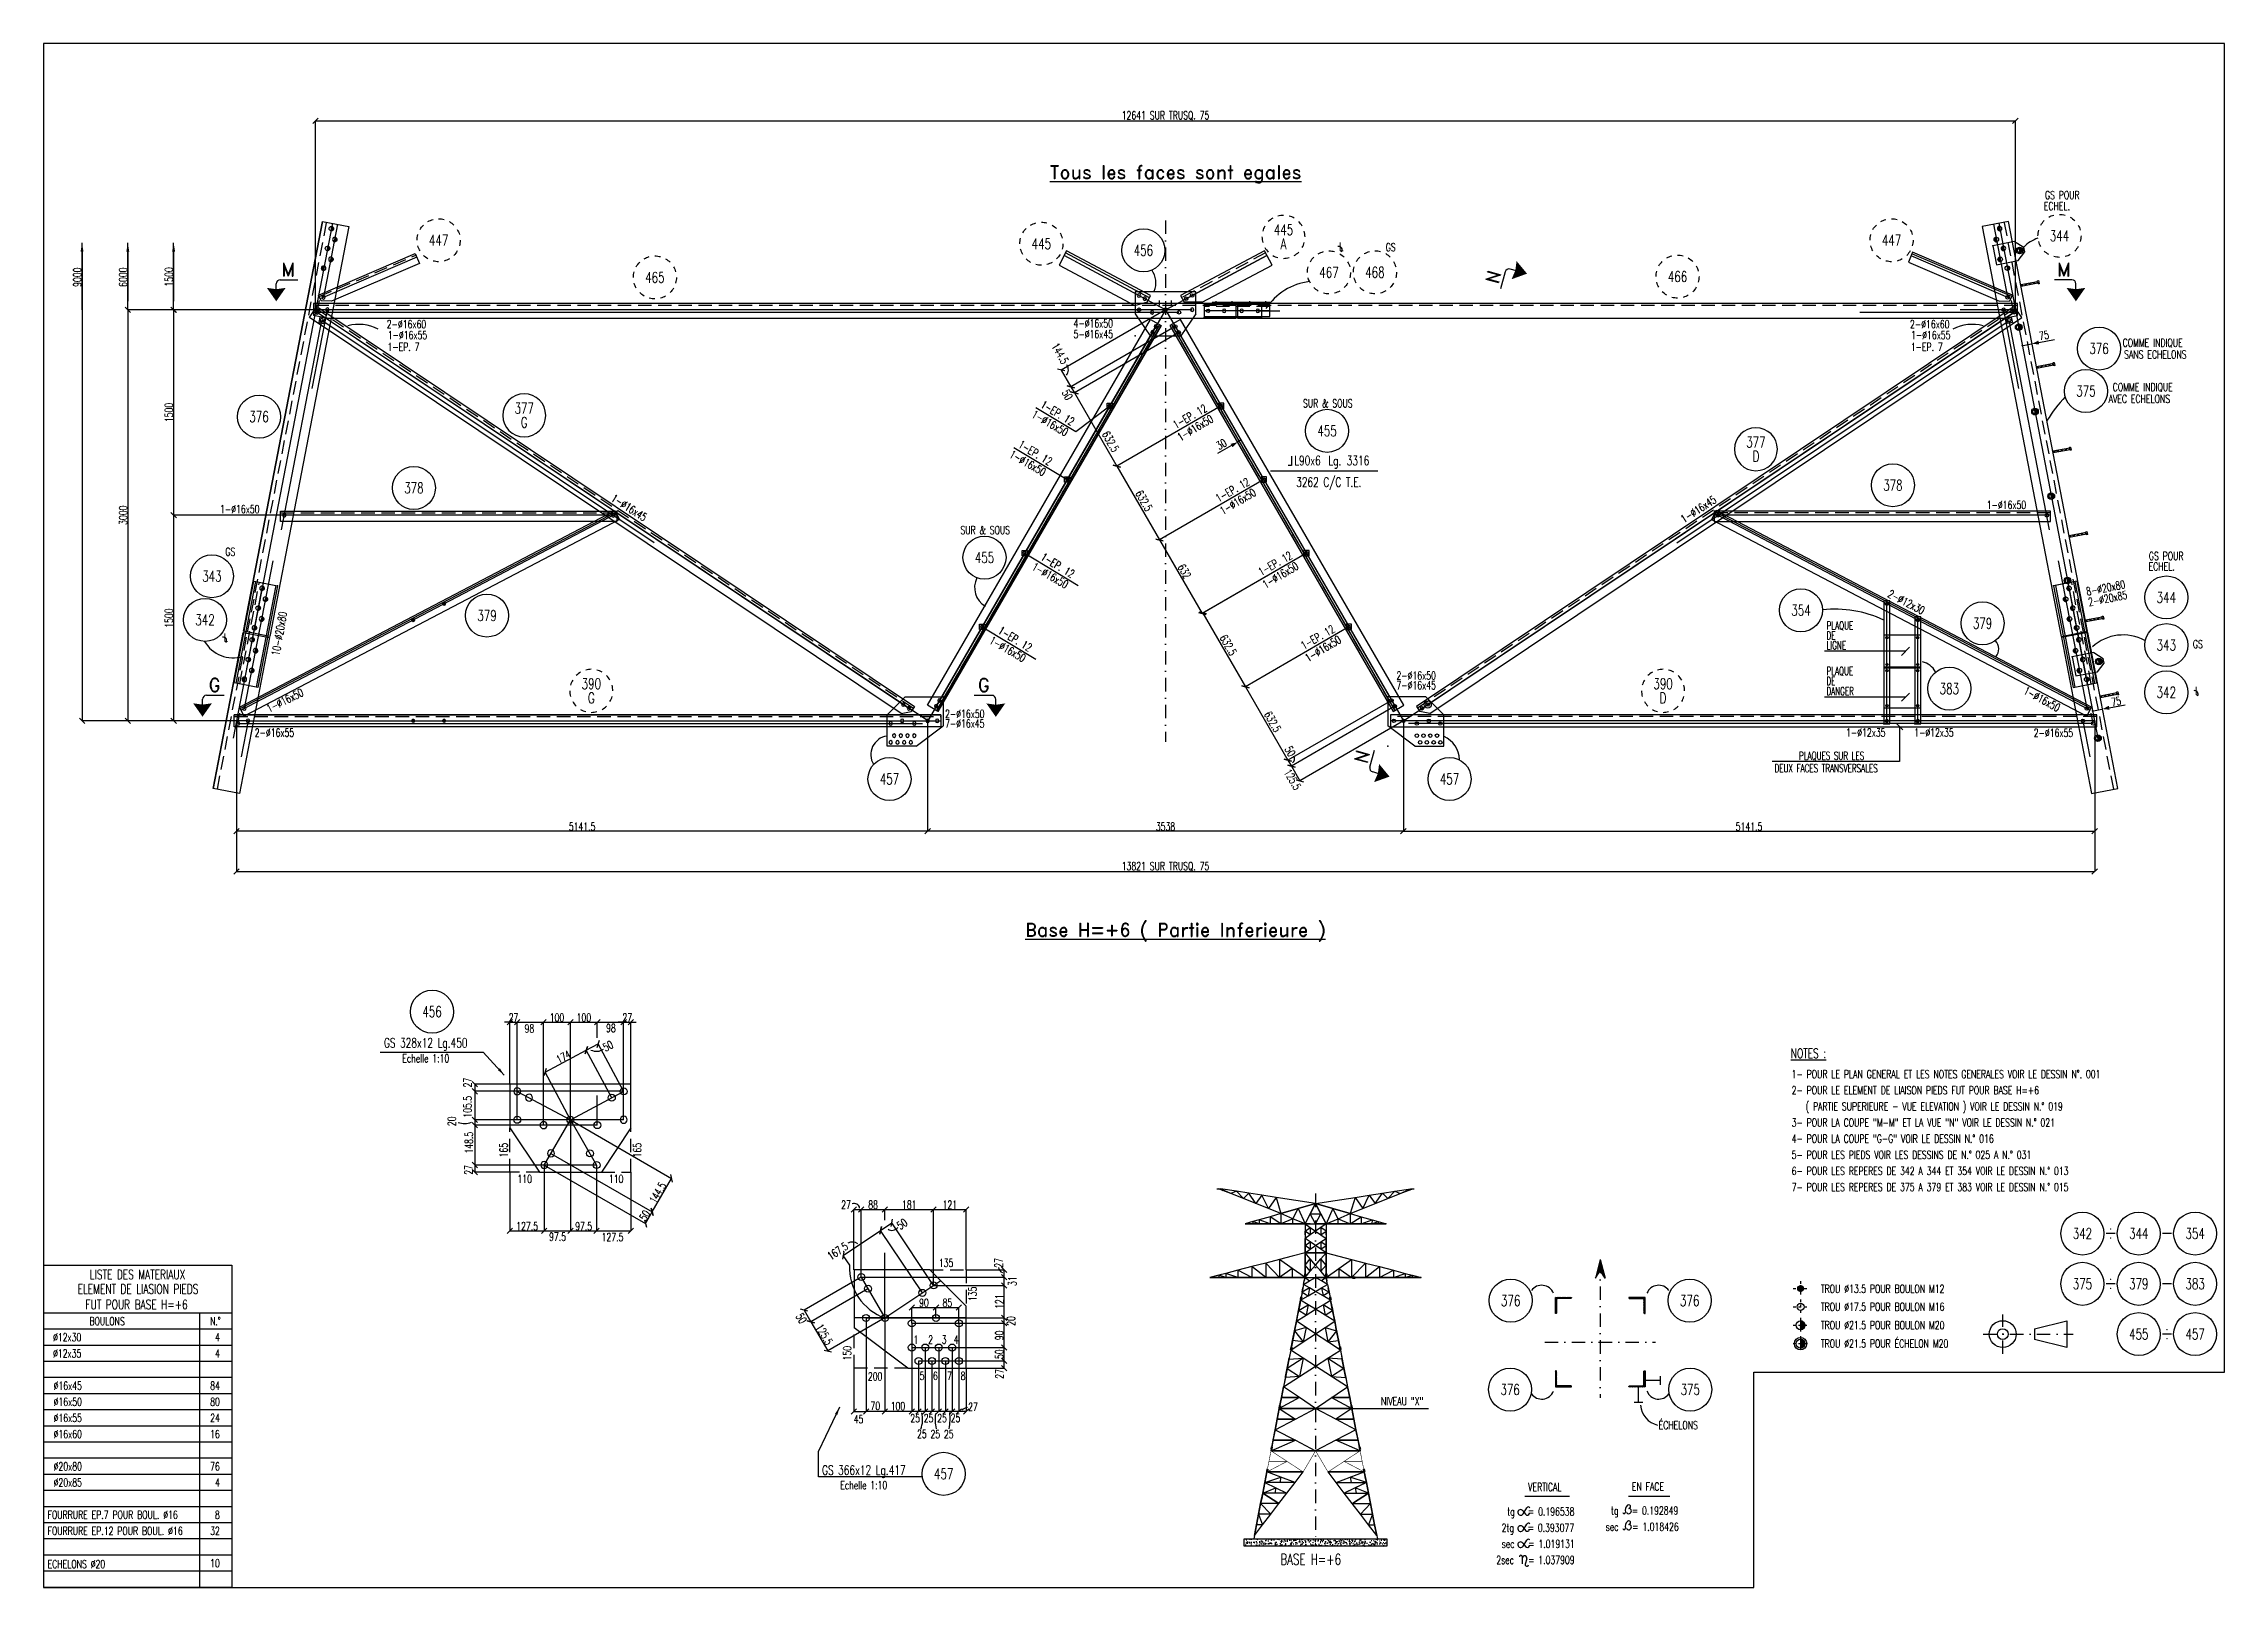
# Model space of a CAD drawing. Extents: x 554281 to 570501, y -47677 to -36197.
import ezdxf
from ezdxf.enums import TextEntityAlignment as Align

# ---------------------------------------------------------------- set-up
doc = ezdxf.new("R2010")
doc.units = 0
doc.header["$LTSCALE"] = 200
doc.header["$MEASUREMENT"] = 0
doc.linetypes.add('DASHDOT', pattern=[1, 0.5, -0.25, 0, -0.25])
doc.linetypes.add('DASHED', pattern=[0.75, 0.5, -0.25])
doc.layers.get('0').update_dxf_attribs({"linetype": 'CONTINUOUS'})
for name, color, linetype in [('ASSI', 6, 'CONTINUOUS'), ('BOLLINI_1', 7, 'CONTINUOUS'), ('BOLLINI_5', 7, 'CONTINUOUS'), ('Echelon', 1, 'CONTINUOUS'), ('FORI', 2, 'CONTINUOUS'), ('LINEA-MEDIA', 7, 'CONTINUOUS'), ('LINEA_ANG', 2, 'CONTINUOUS'), ('LINEE_PIASTRA', 2, 'CONTINUOUS'), ('LINEE_PIASTRE', 2, 'CONTINUOUS'), ('LM', 7, 'CONTINUOUS'), ('LP', 3, 'CONTINUOUS'), ('LS', 7, 'CONTINUOUS'), ('LSP', 3, 'CONTINUOUS'), ('MZ', 6, 'DASHDOT'), ('NOTATION', 2, 'CONTINUOUS'), ('PIASTRE', 5, 'CONTINUOUS'), ('QT_MAL', 7, 'CONTINUOUS'), ('QT_MPR', 7, 'CONTINUOUS'), ('TESTI_A_P', 7, 'CONTINUOUS'), ('TRAT-Y', 7, 'DASHED')]:
    doc.layers.add(name, color=color, linetype=linetype)
doc.styles.add('QUOTE', font='ROMANS8.SHX', dxfattribs={"width": 0.7})
doc.styles.add('RD', font='ROMAND8.SHX', dxfattribs={"width": 0.7})
doc.styles.add('RQL', font='ROMANS8.SHX', dxfattribs={"width": 0.7})
doc.styles.add('RS', font='ROMANS8.shx', dxfattribs={"width": 0.7})
doc.styles.add('S00', font='romans', dxfattribs={"width": 0.8})
doc.styles.get("Standard").update_dxf_attribs({"font": 'ROMANS8.SHX', "width": 0.7})
doc.dimstyles.new('FRECCE1', dxfattribs={"dimtxt": 60, "dimasz": 6.66, "dimexe": 0, "dimexo": 0, "dimgap": 1, "dimtad": 1, "dimzin": 0, "dimdsep": 46, "dimtxsty": 'RS', "dimblk1": 'QUOTP', "dimblk2": 'QUOTF', "dimsah": 1, "dimcen": 0, "dimclrd": 2, "dimclre": 2, "dimclrt": 7, "dimadec": 0, "dimazin": 0, "dimtfac": 1, "dimtix": 1, "dimtmove": 2, "dimatfit": 3, "dimldrblk": 'QUOTP', "dimfxl": 1, "dimtolj": 1, "dimtzin": 0, "dimarcsym": 0})
doc.dimstyles.new('KIT', dxfattribs={"dimtxt": 40, "dimasz": 20, "dimexe": 1.25, "dimexo": 20, "dimgap": 10, "dimtad": 3, "dimdec": 1, "dimdsep": 46, "dimtxsty": 'S00', "dimblk": 'OBLIQUE', "dimcen": 2.5, "dimclrd": 256, "dimclre": 256, "dimclrt": 256, "dimaunit": 1, "dimadec": 1, "dimazin": 0, "dimtfac": 1, "dimtdec": 1, "dimtmove": 0, "dimatfit": 3, "dimldrblk": 'OBLIQUE', "dimfxl": 1, "dimlwd": -1, "dimlwe": -1, "dimarcsym": 0})
doc.dimstyles.new('TRATTO', dxfattribs={"dimscale": 0, "dimtxt": 60, "dimasz": 40, "dimexe": 0, "dimexo": 0, "dimgap": 5, "dimtad": 1, "dimrnd": 0.5, "dimdsep": 46, "dimtxsty": 'RS', "dimblk1": 'OBLIQUE', "dimblk2": 'OBLIQUE', "dimsah": 1, "dimcen": 0.09, "dimclrd": 2, "dimclre": 2, "dimclrt": 7, "dimadec": 0, "dimazin": 0, "dimtfac": 1, "dimtix": 1, "dimtmove": 2, "dimatfit": 3, "dimfxl": 1, "dimtolj": 1, "dimtzin": 0, "dimarcsym": 0})

msp = doc.modelspace()

# ---------------------------------------------------------------- texts
at = {"color": 7, "style": 'RS', "width": 0.7}
for s, p in [('NIVEAU "X"', (564227.792, -46322.07)), ('ÉCHELONS', (566293.128, -46500.336))]:
    msp.add_text(s, height=60, dxfattribs=at).set_placement(p)
at = {"layer": 'LINEA-MEDIA', "style": 'RS', "width": 0.7}
for s, p in [('VERTICAL', (565322, -46960.421)), ('EN FACE', (566093.577, -46957.591)), ('tg   = 0.196538', (565166.612, -47143.058)), ('sec   = 1.018426', (565899.086, -47255.816)), ('tg   = 0.192849', (565938.913, -47135.815)), ('2tg   = 0.393077', (565125.14, -47263.059)), ('sec   = 1.019131', (565125.581, -47383.06)), ('2sec   = 1.037909', (565085.517, -47503.062))]:
    msp.add_text(s, height=60.0007, dxfattribs=at).set_placement(p)
at = {"layer": 'LM', "color": 0, "style": 'RS', "width": 0.7}
for s, p in [('2- POUR LE ELEMENT DE LIAISON PIEDS FUT POUR BASE H=+6', (567282.184, -44010.197)), ('1- POUR LE PLAN GENERAL ET LES NOTES GENERALES VOIR LE DESSIN N%%D. 001', (567282.184, -43890.197)), ('   ( PARTIE SUPERIEURE - VUE ELEVATION ) VOIR LE DESSIN N.° 019', (567293.407, -44130.197)), ('3- POUR LA COUPE "M-M" ET LA VUE "N" VOIR LE DESSIN N.° 021', (567282.184, -44250.197)), ('4- POUR LA COUPE "G-G" VOIR LE DESSIN N.° 016', (567282.184, -44370.197)), ('5- POUR LES PIEDS VOIR LES DESSINS DE N.° 025 A N.° 031', (567282.184, -44490.197)), ('6- POUR LES REPERES DE 342 A 344 ET 354 VOIR LE DESSIN N.° 013', (567282.184, -44610.197)), ('7- POUR LES REPERES DE 375 A 379 ET 383 VOIR LE DESSIN N.° 015', (567282.184, -44730.197))]:
    msp.add_text(s, height=60, dxfattribs=at).set_placement(p)
at = {"layer": 'LM', "color": 7, "style": 'RD', "width": 0.7}
for s, p in [('LISTE DES MATERIAUX', (554979.047, -45350.091)), ('ELEMENT DE LIASION PIEDS', (554982.962, -45458.093)), ('FUT POUR BASE H=+6', (554972.191, -45573.553))]:
    msp.add_text(s, height=69.993, dxfattribs=at).set_placement(p, align=Align.MIDDLE)
at = {"layer": 'LM', "linetype": 'ByBlock', "style": 'RS', "width": 0.7}
for s, p in [('TROU %%C13.5 POUR BOULON M12', (567498.81, -45486.398)), ('TROU %%C17.5 POUR BOULON M16', (567498.849, -45620.181)), ('TROU %%C21.5 POUR BOULON M20', (567498.849, -45757.007)), ('TROU %%C21.5 POUR ÉCHELON M20', (567498.823, -45893.834))]:
    msp.add_text(s, height=60, dxfattribs=at).set_placement(p)
at = {"layer": 'LM', "color": 7, "char_height": 59.9916, "style": 'RD'}
for s, insert, attachment_point in [('BOULONS', (554621.785, -45696.998), 4), ('N.°', (555597.75, -45696.998), 6)]:
    msp.add_mtext(s, dxfattribs=dict(at, insert=insert, attachment_point=attachment_point))
at = {"layer": 'LS', "color": 3, "style": 'RD'}
for s, p in [('%%UTous les faces sont egales', (562699.981, -37168.906)), ('M', (556100.35, -37876.824)), ('M', (569307.23, -37876.824)), ('G', (555552.006, -40965.984)), ('G', (561273.698, -40967.021)), ('%%UBase H=+6 ( Partie Inferieure )', (562698.135, -42794.366))]:
    msp.add_text(s, height=100, dxfattribs=at).set_placement(p, align=Align.MIDDLE)
at = {"layer": 'LS', "style": 'RS', "width": 0.7}
for s, p in [('GS POUR', (569166.461, -37353.103)), (' ECHEL.', (569129.032, -37434.663)), ('L', (563917.339, -37736.647)), ('GS', (564262.983, -37740.983))]:
    msp.add_text(s, height=60, dxfattribs=at).set_placement(p)
at = {"layer": 'LS', "color": 7, "style": 'RS', "width": 0.7}
for s, height, p in [('Echelle 1:10', 60, (556948.688, -43772.738)), ('∅12x30', 59.9916, (554350.911, -45847)), ('∅12x35', 59.9916, (554350.911, -45966.967)), ('∅16x45', 59.9916, (554355.121, -46206.927)), ('∅16x50', 59.9916, (554355.121, -46326.91)), ('∅16x55', 59.9916, (554355.121, -46446.893)), ('∅16x60', 59.9916, (554355.121, -46566.893)), ('∅20x80', 59.9916, (554355.121, -46806.91)), ('∅20x85', 59.9916, (554355.121, -46926.893)), ('Echelle 1:10', 60, (560206.413, -46946.685)), ('FOURRURE EP.7 POUR BOUL. %%C16', 59.9916, (554310.469, -47166.876)), ('FOURRURE EP.12 POUR BOUL. %%C16', 59.9916, (554310.469, -47286.859)), ('ECHELONS %%C20', 59.9916, (554310.469, -47533.543))]:
    msp.add_text(s, height=height, dxfattribs=at).set_placement(p)
at = {"layer": 'LS', "color": 2, "style": 'RS', "width": 0.7}
for s, p in [('165', (557702.5, -44425.35)), ('165', (558695.767, -44425.35)), ('135', (561190.365, -45494.801)), ('150', (560257.446, -45935.205))]:
    msp.add_text(s, height=60, rotation=90, dxfattribs=at).set_placement(p, align=Align.MIDDLE)
for s, p in [('110', (557859.133, -44639.014)), ('110', (558539.133, -44639.014)), ('135', (560993.134, -45263.957)), ('200', (560465.279, -46107.899))]:
    msp.add_text(s, height=60, dxfattribs=at).set_placement(p, align=Align.MIDDLE)
at = {"layer": 'LS', "color": 7, "style": 'RS', "width": 0.7}
for s, height, p in [('4', 59.992, (555591.461, -45846.943)), ('4', 59.992, (555591.461, -45966.91)), ('84', 59.9916, (555591.461, -46206.927)), ('80', 59.9916, (555591.461, -46326.943)), ('24', 59.9916, (555591.461, -46446.927)), ('16', 59.9916, (555591.461, -46566.927)), ('76', 59.9916, (555591.461, -46806.91)), ('4', 59.992, (555591.461, -46926.893)), ('8', 59.992, (555591.461, -47166.843)), ('32', 59.9916, (555591.461, -47286.826)), ('10', 59.9916, (555591.461, -47526.809))]:
    msp.add_text(s, height=height, dxfattribs=at).set_placement(p, align=Align.RIGHT)
at = {"layer": 'LS', "color": 7, "char_height": 60, "attachment_point": 5, "rotation": 90, "style": 'RS'}
for s, insert in [('\\A1;9000', (554531.494, -37934.019)), ('\\A1;6000', (554872.005, -37933.823)), ('\\A1;1500', (555212.517, -37931.91))]:
    msp.add_mtext(s, dxfattribs=dict(at, insert=insert))
at = {"layer": 'LS', "char_height": 60, "attachment_point": 5, "style": 'RS'}
for s, insert in [('\\A1;1', (560769.043, -45834.573)), ('\\A1;2', (560877.792, -45834.573)), ('\\A1;3', (560979.074, -45834.573)), ('\\A1;4', (561067.66, -45834.573)), ('\\A1;5', (560814.429, -46104.039)), ('\\A1;7', (561018.817, -46104.039)), ('\\A1;8', (561119.394, -46104.039))]:
    msp.add_mtext(s, dxfattribs=dict(at, insert=insert))
at = {"layer": 'LS', "insert": (560913.505, -46104.039), "char_height": 60, "width": 77.26875, "attachment_point": 5, "style": 'RS'}
msp.add_mtext('\\A1;6', dxfattribs=at)
at = {"layer": 'LS', "color": 3, "insert": (563705.086, -47468.161), "char_height": 80, "attachment_point": 5, "style": 'RD'}
msp.add_mtext('BASE H=+6', dxfattribs=at)
at = {"layer": 'LSP', "style": 'RD'}
for p in [(565062.585, -37931.429), (564087.147, -41499.061)]:
    msp.add_text('N', height=100, rotation=74.7083015, dxfattribs=at).set_placement(p, align=Align.MIDDLE)
at = {"layer": 'NOTATION', "color": 0, "style": 'RS', "width": 0.7}
msp.add_text('%%uNOTES :', height=70, dxfattribs=at).set_placement((567276.028, -43740.396))
at = {"layer": 'TESTI_A_P', "style": 'RS'}
for s, width, p in [('COMME INDIQUE', 0.7, (569744.121, -38450.879)), ('SANS ECHELONS', 0.7, (569754.967, -38538.41)), ('COMME INDIQUE', 0.7, (569670.692, -38781.003)), ('SUR & SOUS', 0.7, (563647.733, -38901.669)), ('AVEC ECHELONS', 0.7, (569639.692, -38868.534)), ('SUR & SOUS', 0.7, (561099.774, -39844.27)), ('GS', 0.7, (555632.422, -40005.445)), (' ECHEL.', 0.7, (569908.367, -40114.959)), ('GS POUR', 0.7, (569939.098, -40037.049)), ('PLAQUE', 0.65, (567541.963, -40554.786)), ('L', 0.7, (555620.349, -40642.939)), ('DE', 0.65, (567541.267, -40628.171)), ('LIGNE', 0.65, (567541.963, -40701.141)), ('GS', 0.7, (570266.757, -40692.003)), ('PLAQUE', 0.65, (567541.055, -40892.366)), ('DE', 0.65, (567541.055, -40966.612)), ('DANGER', 0.65, (567541.055, -41041.959)), ('L', 0.7, (570283.1, -41040.482)), ('PLAQUES SUR LES', 0.65, (567337.252, -41522.443)), ('DEUX FACES TRANSVERSALES', 0.65, (567154.948, -41615.057))]:
    msp.add_text(s, height=60, dxfattribs=dict(at, width=width)).set_placement(p)

# ---------------------------------------------------------------- blocks, each defined once
blk = doc.blocks.new('12')
at = {"color": 0}
for p, q in [((-1, 0.06), (-0.06, 1)), ((-1, 0.01), (-0.01, 1)), ((-1, -0.03), (0.03, 1)), ((-1, -0.07), (0.07, 1)), ((0.09, -1), (-1, 0.09)), ((0.05, -1), (-1, 0.05)), ((0, -1), (-1, 0)), ((-0.99, 0.16), (-0.16, 0.99)), ((-0.99, 0.11), (-0.11, 0.99)), ((-0.99, -0.11), (0.11, 0.99)), ((-0.99, -0.15), (0.15, 0.99)), ((0.17, -0.99), (-0.99, 0.17)), ((0.13, -0.99), (-0.99, 0.13)), ((-0.98, 0.22), (-0.22, 0.98)), ((-0.98, -0.19), (0.19, 0.98)), ((0.21, -0.98), (-0.98, 0.21)), ((-0.97, -0.23), (0.23, 0.97)), ((0.24, -0.97), (-0.97, 0.24)), ((-0.96, 0.28), (-0.28, 0.96)), ((-0.96, -0.27), (0.27, 0.96)), ((0.28, -0.96), (-0.96, 0.28)), ((-0.95, -0.3), (0.3, 0.95)), ((0.31, -0.95), (-0.95, 0.31)), ((-0.94, 0.34), (-0.34, 0.94)), ((-0.94, -0.33), (0.33, 0.94)), ((0.35, -0.94), (-0.94, 0.35)), ((-0.93, -0.37), (0.37, 0.93)), ((0.38, -0.93), (-0.93, 0.38)), ((-0.92, -0.4), (0.4, 0.92)), ((-0.91, 0.42), (-0.42, 0.91)), ((0.41, -0.91), (-0.91, 0.41)), ((-0.9, -0.43), (0.43, 0.9)), ((0.44, -0.9), (-0.9, 0.44)), ((-0.89, -0.46), (0.46, 0.89)), ((0.47, -0.88), (-0.88, 0.47)), ((-0.87, -0.49), (0.49, 0.87)), ((0.5, -0.87), (-0.87, 0.5)), ((-0.86, 0.52), (-0.52, 0.86)), ((-0.86, -0.52), (0.52, 0.86)), ((0.53, -0.85), (-0.85, 0.53)), ((-0.84, -0.54), (0.54, 0.84)), ((0.55, -0.83), (-0.83, 0.55)), ((-0.82, -0.57), (0.57, 0.82)), ((0.58, -0.81), (-0.81, 0.58)), ((-0.8, -0.6), (0.6, 0.8)), ((0.61, -0.79), (-0.79, 0.61)), ((-0.78, -0.62), (0.62, 0.78)), ((0.63, -0.78), (-0.78, 0.63)), ((-0.76, -0.65), (0.65, 0.76)), ((0.66, -0.75), (-0.75, 0.66)), ((-0.74, -0.67), (0.67, 0.74)), ((0.68, -0.73), (-0.73, 0.68)), ((-0.72, -0.69), (0.69, 0.72)), ((0.7, -0.71), (-0.71, 0.7)), ((-0.7, -0.72), (0.72, 0.7)), ((0.73, -0.69), (-0.69, 0.73)), ((0.75, -0.67), (-0.67, 0.75)), ((-0.67, -0.74), (0.74, 0.67)), ((-0.65, -0.76), (0.76, 0.65)), ((0.77, -0.64), (-0.64, 0.77)), ((-0.63, -0.78), (0.78, 0.63)), ((0.79, -0.62), (-0.62, 0.79)), ((-0.6, -0.8), (0.8, 0.6)), ((0.81, -0.59), (-0.59, 0.81)), ((-0.57, -0.82), (0.82, 0.57)), ((0.83, -0.56), (-0.56, 0.83)), ((-0.55, -0.84), (0.84, 0.55)), ((0.84, -0.54), (-0.54, 0.84)), ((-0.52, -0.85), (0.85, 0.52)), ((0.86, -0.51), (-0.51, 0.86)), ((-0.49, -0.87), (0.87, 0.49)), ((0.88, -0.48), (-0.48, 0.88)), ((-0.46, -0.89), (0.89, 0.46)), ((0.89, -0.45), (-0.45, 0.89)), ((-0.43, -0.9), (0.9, 0.43)), ((0.91, -0.42), (-0.42, 0.91)), ((-0.4, -0.92), (0.92, 0.4)), ((0.92, -0.39), (-0.39, 0.92)), ((-0.37, -0.93), (0.93, 0.37)), ((0.93, -0.36), (-0.36, 0.93)), ((-0.34, -0.94), (0.94, 0.34)), ((0.95, -0.33), (-0.33, 0.95)), ((-0.3, -0.95), (0.95, 0.3)), ((0.96, -0.29), (-0.29, 0.96)), ((-0.27, -0.96), (0.96, 0.27)), ((0.97, -0.26), (-0.26, 0.97)), ((-0.23, -0.97), (0.97, 0.23)), ((0.98, -0.22), (-0.22, 0.98)), ((-0.2, -0.98), (0.98, 0.2)), ((0.98, -0.18), (-0.18, 0.98)), ((-0.16, -0.99), (0.99, 0.16)), ((0.99, -0.14), (-0.14, 0.99)), ((-0.12, -0.99), (0.99, 0.12)), ((0.99, -0.1), (-0.1, 0.99)), ((-0.08, -1), (1, 0.08)), ((1, -0.06), (-0.06, 1)), ((-0.04, -1), (1, 0.04)), ((1, -0.02), (-0.02, 1)), ((1, 0.02), (0.02, 1)), ((1, 0.07), (0.07, 1)), ((0.99, 0.12), (0.12, 0.99)), ((0.98, 0.17), (0.17, 0.98)), ((0.97, 0.23), (0.23, 0.97)), ((0.96, 0.29), (0.29, 0.96)), ((0.93, 0.36), (0.36, 0.93)), ((0.9, 0.44), (0.44, 0.9)), ((0.84, 0.55), (0.55, 0.84)), ((-0.04, -1), (-1, -0.04)), ((-0.09, -1), (-1, -0.09)), ((-0.14, -0.99), (-0.99, -0.14)), ((-0.2, -0.98), (-0.98, -0.2)), ((-0.25, -0.97), (-0.97, -0.25)), ((-0.32, -0.95), (-0.95, -0.32)), ((-0.39, -0.92), (-0.92, -0.39)), ((-0.48, -0.88), (-0.88, -0.48)), ((-0.6, -0.8), (-0.8, -0.6)), ((0.01, -1), (1, -0.01)), ((0.05, -1), (1, -0.05)), ((0.1, -0.99), (0.99, -0.1)), ((0.15, -0.99), (0.99, -0.15)), ((0.21, -0.98), (0.98, -0.21)), ((0.27, -0.96), (0.96, -0.27)), ((0.33, -0.94), (0.94, -0.33)), ((0.41, -0.91), (0.91, -0.41)), ((0.5, -0.87), (0.87, -0.5)), ((0.66, -0.75), (0.75, -0.66))]:
    blk.add_line(p, q, dxfattribs=at)
blk.add_circle((0, 0), 1)
blk = doc.blocks.new('16')
blk.add_circle((0, 0), 1)
blk = doc.blocks.new('20')
at = {"color": 0}
for p, q in [((0, 0.98), (0.02, 1)), ((0, 0.94), (0.06, 1)), ((1, -0.01), (0, 0.99)), ((0, 0.89), (0.1, 0.99)), ((0, 0.85), (0.14, 0.99)), ((0, 0.8), (0.18, 0.98)), ((0, 0.76), (0.22, 0.98)), ((0, 0.71), (0.25, 0.97)), ((0, 0.67), (0.29, 0.96)), ((1, -0.05), (0, 0.95)), ((0, 0.62), (0.32, 0.95)), ((0, 0.58), (0.36, 0.93)), ((0, 0.53), (0.39, 0.92)), ((0, 0.49), (0.42, 0.91)), ((1, -0.09), (0, 0.9)), ((0, 0.44), (0.45, 0.89)), ((0, 0.4), (0.48, 0.88)), ((0.99, -0.13), (0, 0.86)), ((0, 0.35), (0.51, 0.86)), ((0, 0.31), (0.54, 0.84)), ((0, 0.26), (0.56, 0.83)), ((0.99, -0.17), (0, 0.81)), ((0, 0.22), (0.59, 0.81)), ((0, 0.17), (0.61, 0.79)), ((0.98, -0.21), (0, 0.77)), ((0, 0.13), (0.64, 0.77)), ((0, 0.08), (0.66, 0.75)), ((0, 0.04), (0.69, 0.73)), ((0.97, -0.25), (0, 0.72)), ((0, -0.01), (0.71, 0.7)), ((0.96, -0.28), (0, 0.68)), ((0, -0.05), (0.73, 0.68)), ((0, -0.1), (0.75, 0.66)), ((0.95, -0.32), (0, 0.63)), ((0, -0.14), (0.77, 0.63)), ((0, -0.19), (0.79, 0.61)), ((0.94, -0.35), (0, 0.59)), ((0, -0.23), (0.81, 0.58)), ((0, -0.28), (0.83, 0.56)), ((0.92, -0.38), (0, 0.54)), ((0, -0.32), (0.85, 0.53)), ((0.91, -0.41), (0, 0.5)), ((0, -0.36), (0.87, 0.5)), ((0, -0.41), (0.88, 0.47)), ((0.9, -0.44), (0, 0.45)), ((0, -0.45), (0.9, 0.44)), ((0.88, -0.47), (0, 0.41)), ((0, -0.5), (0.91, 0.41)), ((0, -0.54), (0.92, 0.38)), ((0.87, -0.5), (0, 0.36)), ((0, -0.59), (0.94, 0.35)), ((0.85, -0.53), (0, 0.32)), ((0, -0.63), (0.95, 0.31)), ((0, -0.68), (0.96, 0.28)), ((0.83, -0.56), (0, 0.27)), ((0, -0.72), (0.97, 0.25)), ((0.81, -0.58), (0, 0.23)), ((0, -0.77), (0.98, 0.21)), ((0.79, -0.61), (0, 0.18)), ((0, -0.81), (0.99, 0.17)), ((0.77, -0.63), (0, 0.14)), ((0, -0.86), (0.99, 0.13)), ((0.75, -0.66), (0, 0.09)), ((0, -0.9), (1, 0.09)), ((0.73, -0.68), (0, 0.05)), ((0, -0.95), (1, 0.05)), ((0.71, -0.7), (0, 0.01)), ((0, -0.99), (1, 0.01)), ((1, 0.04), (0.04, 1)), ((1, 0.09), (0.09, 1)), ((0.99, 0.14), (0.14, 0.99)), ((0.98, 0.19), (0.19, 0.98)), ((0.97, 0.25), (0.25, 0.97)), ((0.95, 0.31), (0.31, 0.95)), ((0.92, 0.38), (0.38, 0.92)), ((0.88, 0.47), (0.47, 0.88)), ((0.81, 0.59), (0.59, 0.81)), ((0.69, -0.73), (0, -0.04)), ((0.66, -0.75), (0, -0.08)), ((0.64, -0.77), (0, -0.13)), ((0.61, -0.79), (0, -0.17)), ((0.59, -0.81), (0, -0.22)), ((0.56, -0.83), (0, -0.26)), ((0.54, -0.84), (0, -0.31)), ((0.51, -0.86), (0, -0.35)), ((0.48, -0.88), (0, -0.4)), ((0.45, -0.89), (0, -0.44)), ((0.42, -0.91), (0, -0.49)), ((0.39, -0.92), (0, -0.53)), ((0.36, -0.93), (0, -0.58)), ((0.32, -0.95), (0, -0.62)), ((0.29, -0.96), (0, -0.67)), ((0.25, -0.97), (0, -0.71)), ((0.22, -0.98), (0, -0.76)), ((0.18, -0.98), (0, -0.8)), ((0.14, -0.99), (0, -0.85)), ((0.1, -0.99), (0, -0.89)), ((0.04, -1), (1, -0.04)), ((0.09, -1), (1, -0.09)), ((0.14, -0.99), (0.99, -0.14)), ((0.19, -0.98), (0.98, -0.19)), ((0.25, -0.97), (0.97, -0.25)), ((0.31, -0.95), (0.95, -0.31)), ((0.38, -0.92), (0.92, -0.38)), ((0.47, -0.88), (0.88, -0.47)), ((0.59, -0.81), (0.81, -0.59))]:
    blk.add_line(p, q, dxfattribs=at)
blk.add_line((0, 1), (0, -1))
blk.add_circle((0, 0), 1)
blk = doc.blocks.new('xxx')
blk.add_circle((0, 0), 8)
at = {"color": 3, "style": 'RQL', "width": 0.7}
blk.add_attdef('POS', text='', height=4, dxfattribs=at).set_placement((0, 0), align=Align.MIDDLE)
at = {"style": 'RQL', "width": 0.7, "flags": 1}
blk.add_attdef('TIPO', (-0.39, -8.66), '', height=2, dxfattribs=at)
at = {"color": 3, "style": 'RQL', "width": 0.7, "flags": 1}
blk.add_attdef('POS1', (-0.39, -5.42), '', height=2, dxfattribs=at)
blk = doc.blocks.new('*X18')
at = {"color": 0}
for p, q in [((117085, -38783), (117089, -38778)), ((117085, -38790), (117092, -38783)), ((117085, -38797), (117092, -38790)), ((117085, -38804), (117092, -38797)), ((117085, -38811), (117092, -38804)), ((117085, -38818), (117092, -38811)), ((117085, -38825), (117092, -38818)), ((117085, -38833), (117092, -38826)), ((117085, -38840), (117092, -38833)), ((117085, -38847), (117092, -38840)), ((117085, -38854), (117092, -38847)), ((117085, -38861), (117092, -38854)), ((117085, -38868), (117094, -38859)), ((117092, -38868), (117099, -38861)), ((117099, -38868), (117106, -38861)), ((117106, -38868), (117113, -38861)), ((117113, -38868), (117120, -38861)), ((117120, -38868), (117127, -38861)), ((117127, -38868), (117134, -38861)), ((117134, -38868), (117141, -38861)), ((117141, -38868), (117148, -38861)), ((117148, -38868), (117155, -38861)), ((117155, -38868), (117162, -38861)), ((117162, -38868), (117169, -38861)), ((117169, -38868), (117174, -38863))]:
    blk.add_line(p, q, dxfattribs=at)
blk = doc.blocks.new('MRKR_98')
blk.add_point((0, 0))
at = {"color": 7, "style": 'QUOTE', "width": 0.5, "flags": 1}
for tag, p in [('AUX2', (3.71, 4.93)), ('NFORI', (3.72, 5.3)), ('TI', (3.73, 6.83)), ('AUX1', (3.73, 4.19)), ('DI_S', (3.73, 6.42)), ('D_S', (3.73, 6.02)), ('E_S', (3.73, 5.68)), ('FAM', (3.73, 4.55)), ('COMMESSA', (3.73, 3.85)), ('MD', (3.73, 3.51)), ('MP', (3.73, 3.16)), ('LARGHEZZA', (3.73, 2.82)), ('SPESSORE', (3.73, 2.48)), ('NP', (3.73, 2.14)), ('SV', (3.73, 1.79)), ('PESO', (3.73, 1.45)), ('QUA', (3.73, 1.11)), ('LUN', (3.73, 0.76)), ('PROF', (3.73, 0.42)), ('POS', (3.73, 0.08))]:
    blk.add_attdef(tag, p, '', height=0.2, dxfattribs=at)
at = {"color": 7, "flags": 1}
for tag, p in [('LAV1', (5.26, 6.88)), ('LAV2', (5.26, 6.55)), ('LAV3', (5.26, 6.21)), ('LAV4', (5.26, 5.88)), ('LAV5', (5.26, 5.55)), ('LAV6', (5.26, 5.21)), ('LAV7', (5.26, 4.88)), ('LAV8', (5.26, 4.55)), ('LAV9', (5.26, 4.21)), ('LAV10', (5.26, 3.88))]:
    blk.add_attdef(tag, p, '', height=0.2, dxfattribs=at)
blk = doc.blocks.new('_OBLIQUE')
at = {"color": 0, "linetype": 'ByBlock'}
blk.add_line((-0.5, -0.5), (0.5, 0.5), dxfattribs=at)
blk = doc.blocks.new('*D19')
at = {"layer": 'LS', "color": 2, "lineweight": -2, "transparency": 16777216}
for p, q in [((558010, -43845), (558317, -43681)), ((558507, -44036), (558317, -43681)), ((558199, -44200), (558010, -43845))]:
    blk.add_line(p, q, dxfattribs=at)
at = {"layer": 'LS', "color": 2, "lineweight": -2, "transparency": 16777216, "xscale": 40, "yscale": 40, "zscale": 40}
for p, rotation in [((558317, -43681), 28.07851642199998), ((558010, -43845), 208.078516422)]:
    blk.add_blockref('_OBLIQUE', p, dxfattribs=dict(at, rotation=rotation))
at = {"layer": 'LS', "color": 7, "transparency": 16777216, "insert": (558147, -43732), "char_height": 60, "attachment_point": 5, "rotation": 28.0785, "style": 'RS'}
blk.add_mtext('\\A1;174', dxfattribs=at)
blk = doc.blocks.new('*D20')
at = {"layer": 'LS', "color": 2, "lineweight": -2, "transparency": 16777216}
for p, q in [((558317, -43681), (558406, -43634)), ((558507, -44036), (558317, -43681)), ((558595, -43988), (558406, -43634))]:
    blk.add_line(p, q, dxfattribs=at)
at = {"layer": 'LS', "color": 2, "lineweight": -2, "transparency": 16777216, "xscale": 40, "yscale": 40, "zscale": 40}
for p, rotation in [((558406, -43634), 28.07851642199998), ((558317, -43681), 208.078516422)]:
    blk.add_blockref('_OBLIQUE', p, dxfattribs=dict(at, rotation=rotation))
at = {"layer": 'LS', "color": 7, "transparency": 16777216, "insert": (558479, -43651), "char_height": 60, "attachment_point": 5, "rotation": 28.0785, "style": 'RS'}
blk.add_mtext('\\A1;50', dxfattribs=at)
blk = doc.blocks.new('*D21')
at = {"layer": 'LS', "color": 2, "lineweight": -2, "transparency": 16777216}
for p, q in [((557749, -43474), (557709, -43474)), ((557749, -43934), (557749, -43474)), ((557749, -43474), (557803, -43474)), ((557803, -44200), (557803, -43474)), ((557803, -43474), (557843, -43474))]:
    blk.add_line(p, q, dxfattribs=at)
at = {"layer": 'LS', "color": 2, "lineweight": -2, "transparency": 16777216, "xscale": 40, "yscale": 40, "zscale": 40}
blk.add_blockref('_OBLIQUE', (557749, -43474), dxfattribs=at)
at = {"layer": 'LS', "color": 2, "lineweight": -2, "transparency": 16777216, "xscale": 40, "yscale": 40, "zscale": 40, "rotation": 180}
blk.add_blockref('_OBLIQUE', (557803, -43474), dxfattribs=at)
at = {"layer": 'LS', "color": 7, "transparency": 16777216, "insert": (557776, -43439), "char_height": 60, "attachment_point": 5, "style": 'RS'}
blk.add_mtext('\\A1;27', dxfattribs=at)
blk = doc.blocks.new('*D22')
at = {"layer": 'LS', "color": 2, "lineweight": -2, "transparency": 16777216}
for p, q in [((557803, -43988), (557803, -43474)), ((557803, -43474), (557999, -43474)), ((557999, -44240), (557999, -43474))]:
    blk.add_line(p, q, dxfattribs=at)
at = {"layer": 'LS', "color": 2, "lineweight": -2, "transparency": 16777216, "xscale": 40, "yscale": 40, "zscale": 40, "rotation": 180}
blk.add_blockref('_OBLIQUE', (557803, -43474), dxfattribs=at)
at = {"layer": 'LS', "color": 2, "lineweight": -2, "transparency": 16777216, "xscale": 40, "yscale": 40, "zscale": 40}
blk.add_blockref('_OBLIQUE', (557999, -43474), dxfattribs=at)
at = {"layer": 'LS', "color": 7, "transparency": 16777216, "insert": (557894, -43521), "char_height": 60, "attachment_point": 5, "style": 'RS'}
blk.add_mtext('\\A1;98', dxfattribs=at)
blk = doc.blocks.new('*D23')
at = {"layer": 'LS', "color": 2, "lineweight": -2, "transparency": 16777216}
for p, q in [((557999, -44240), (557999, -43474)), ((557999, -43474), (558199, -43474)), ((558199, -44200), (558199, -43474))]:
    blk.add_line(p, q, dxfattribs=at)
at = {"layer": 'LS', "color": 2, "lineweight": -2, "transparency": 16777216, "xscale": 40, "yscale": 40, "zscale": 40, "rotation": 180}
blk.add_blockref('_OBLIQUE', (557999, -43474), dxfattribs=at)
at = {"layer": 'LS', "color": 2, "lineweight": -2, "transparency": 16777216, "xscale": 40, "yscale": 40, "zscale": 40}
blk.add_blockref('_OBLIQUE', (558199, -43474), dxfattribs=at)
at = {"layer": 'LS', "color": 7, "transparency": 16777216, "insert": (558099, -43439), "char_height": 60, "attachment_point": 5, "style": 'RS'}
blk.add_mtext('\\A1;100', dxfattribs=at)
blk = doc.blocks.new('*D24')
at = {"layer": 'LS', "color": 2, "lineweight": -2, "transparency": 16777216}
for p, q in [((558199, -44200), (558199, -43474)), ((558199, -43474), (558399, -43474)), ((558399, -43591), (558399, -43474))]:
    blk.add_line(p, q, dxfattribs=at)
at = {"layer": 'LS', "color": 2, "lineweight": -2, "transparency": 16777216, "xscale": 40, "yscale": 40, "zscale": 40, "rotation": 180}
blk.add_blockref('_OBLIQUE', (558199, -43474), dxfattribs=at)
at = {"layer": 'LS', "color": 2, "lineweight": -2, "transparency": 16777216, "xscale": 40, "yscale": 40, "zscale": 40}
blk.add_blockref('_OBLIQUE', (558399, -43474), dxfattribs=at)
at = {"layer": 'LS', "color": 7, "transparency": 16777216, "insert": (558299, -43439), "char_height": 60, "attachment_point": 5, "style": 'RS'}
blk.add_mtext('\\A1;100', dxfattribs=at)
blk = doc.blocks.new('*D25')
at = {"layer": 'LS', "color": 2, "lineweight": -2, "transparency": 16777216}
for p, q in [((558399, -43591), (558399, -43474)), ((558399, -43474), (558595, -43474)), ((558595, -44200), (558595, -43474))]:
    blk.add_line(p, q, dxfattribs=at)
at = {"layer": 'LS', "color": 2, "lineweight": -2, "transparency": 16777216, "xscale": 40, "yscale": 40, "zscale": 40, "rotation": 180}
blk.add_blockref('_OBLIQUE', (558399, -43474), dxfattribs=at)
at = {"layer": 'LS', "color": 2, "lineweight": -2, "transparency": 16777216, "xscale": 40, "yscale": 40, "zscale": 40}
blk.add_blockref('_OBLIQUE', (558595, -43474), dxfattribs=at)
at = {"layer": 'LS', "color": 7, "transparency": 16777216, "insert": (558500, -43517), "char_height": 60, "attachment_point": 5, "style": 'RS'}
blk.add_mtext('\\A1;98', dxfattribs=at)
blk = doc.blocks.new('*D26')
at = {"layer": 'LS', "color": 2, "lineweight": -2, "transparency": 16777216}
for p, q in [((558595, -43474), (558555, -43474)), ((558595, -43988), (558595, -43474)), ((558595, -43474), (558649, -43474)), ((558649, -43934), (558649, -43474)), ((558649, -43474), (558689, -43474))]:
    blk.add_line(p, q, dxfattribs=at)
at = {"layer": 'LS', "color": 2, "lineweight": -2, "transparency": 16777216, "xscale": 40, "yscale": 40, "zscale": 40}
blk.add_blockref('_OBLIQUE', (558595, -43474), dxfattribs=at)
at = {"layer": 'LS', "color": 2, "lineweight": -2, "transparency": 16777216, "xscale": 40, "yscale": 40, "zscale": 40, "rotation": 180}
blk.add_blockref('_OBLIQUE', (558649, -43474), dxfattribs=at)
at = {"layer": 'LS', "color": 7, "transparency": 16777216, "insert": (558622, -43439), "char_height": 60, "attachment_point": 5, "style": 'RS'}
blk.add_mtext('\\A1;27', dxfattribs=at)
blk = doc.blocks.new('*D27')
at = {"layer": 'LS', "color": 2, "lineweight": -2, "transparency": 16777216}
for p, q in [((557749, -43934), (557488, -43934)), ((557488, -43934), (557488, -43988)), ((557803, -43988), (557488, -43988))]:
    blk.add_line(p, q, dxfattribs=at)
at = {"layer": 'LS', "color": 2, "lineweight": -2, "transparency": 16777216, "xscale": 40, "yscale": 40, "zscale": 40}
for p, rotation in [((557488, -43934), 90), ((557488, -43988), 270)]:
    blk.add_blockref('_OBLIQUE', p, dxfattribs=dict(at, rotation=rotation))
at = {"layer": 'LS', "color": 7, "transparency": 16777216, "insert": (557434, -43923), "char_height": 60, "attachment_point": 5, "rotation": 90, "style": 'RS'}
blk.add_mtext('\\A1;27', dxfattribs=at)
blk = doc.blocks.new('*D28')
at = {"layer": 'LS', "color": 2, "lineweight": -2, "transparency": 16777216}
for p, q in [((558595, -43988), (557488, -43988)), ((557488, -43988), (557488, -44200)), ((557803, -44200), (557488, -44200))]:
    blk.add_line(p, q, dxfattribs=at)
at = {"layer": 'LS', "color": 2, "lineweight": -2, "transparency": 16777216, "xscale": 40, "yscale": 40, "zscale": 40}
for p, rotation in [((557488, -43988), 90), ((557488, -44200), 270)]:
    blk.add_blockref('_OBLIQUE', p, dxfattribs=dict(at, rotation=rotation))
at = {"layer": 'LS', "color": 7, "transparency": 16777216, "insert": (557434, -44103), "char_height": 60, "attachment_point": 5, "rotation": 90, "style": 'RS'}
blk.add_mtext('\\A1;105.5', dxfattribs=at)
blk = doc.blocks.new('*D29')
at = {"layer": 'LS', "color": 2, "lineweight": -2, "transparency": 16777216}
for p, q in [((558394, -44536), (557488, -44536)), ((557488, -44536), (557488, -44590)), ((557749, -44590), (557488, -44590))]:
    blk.add_line(p, q, dxfattribs=at)
at = {"layer": 'LS', "color": 2, "lineweight": -2, "transparency": 16777216, "xscale": 40, "yscale": 40, "zscale": 40}
for p, rotation in [((557488, -44536), 90), ((557488, -44590), 270)]:
    blk.add_blockref('_OBLIQUE', p, dxfattribs=dict(at, rotation=rotation))
at = {"layer": 'LS', "color": 7, "transparency": 16777216, "insert": (557441, -44572), "char_height": 60, "attachment_point": 5, "rotation": 90, "style": 'RS'}
blk.add_mtext('\\A1;27', dxfattribs=at)
blk = doc.blocks.new('*D30')
at = {"layer": 'LS', "color": 2, "lineweight": -2, "transparency": 16777216}
for p, q in [((558004, -44536), (558757, -44972)), ((558054, -44450), (558807, -44885)), ((558757, -44972), (558807, -44885))]:
    blk.add_line(p, q, dxfattribs=at)
at = {"layer": 'LS', "color": 2, "lineweight": -2, "transparency": 16777216, "xscale": 40, "yscale": 40, "zscale": 40}
for p, rotation in [((558807, -44885), 59.94860093100001), ((558757, -44972), 239.948600931)]:
    blk.add_blockref('_OBLIQUE', p, dxfattribs=dict(at, rotation=rotation))
at = {"layer": 'LS', "color": 7, "transparency": 16777216, "insert": (558752, -44911), "char_height": 60, "attachment_point": 5, "rotation": 59.9486, "style": 'RS'}
blk.add_mtext('\\A1;50', dxfattribs=at)
blk = doc.blocks.new('*D31')
at = {"layer": 'LS', "color": 2, "lineweight": -2, "transparency": 16777216}
for p, q in [((558199, -44200), (558952, -44635)), ((558054, -44450), (558807, -44885)), ((558807, -44885), (558952, -44635))]:
    blk.add_line(p, q, dxfattribs=at)
at = {"layer": 'LS', "color": 2, "lineweight": -2, "transparency": 16777216, "xscale": 40, "yscale": 40, "zscale": 40}
for p, rotation in [((558952, -44635), 59.94860093100001), ((558807, -44885), 239.948600931)]:
    blk.add_blockref('_OBLIQUE', p, dxfattribs=dict(at, rotation=rotation))
at = {"layer": 'LS', "color": 7, "transparency": 16777216, "insert": (558849, -44742), "char_height": 60, "attachment_point": 5, "rotation": 59.9486, "style": 'RS'}
blk.add_mtext('\\A1;144.5', dxfattribs=at)
blk = doc.blocks.new('*D32')
at = {"layer": 'LS', "color": 2, "lineweight": -2, "transparency": 16777216}
for p, q in [((557749, -44590), (557749, -45026)), ((558004, -44536), (558004, -45026)), ((557749, -45026), (558004, -45026))]:
    blk.add_line(p, q, dxfattribs=at)
at = {"layer": 'LS', "color": 2, "lineweight": -2, "transparency": 16777216, "xscale": 40, "yscale": 40, "zscale": 40, "rotation": 180}
blk.add_blockref('_OBLIQUE', (557749, -45026), dxfattribs=at)
at = {"layer": 'LS', "color": 2, "lineweight": -2, "transparency": 16777216, "xscale": 40, "yscale": 40, "zscale": 40}
blk.add_blockref('_OBLIQUE', (558004, -45026), dxfattribs=at)
at = {"layer": 'LS', "color": 7, "transparency": 16777216, "insert": (557877, -44991), "char_height": 60, "attachment_point": 5, "style": 'RS'}
blk.add_mtext('\\A1;127.5', dxfattribs=at)
blk = doc.blocks.new('*D33')
at = {"layer": 'LS', "color": 2, "lineweight": -2, "transparency": 16777216}
for p, q in [((558199, -44200), (558199, -45026)), ((558004, -44536), (558004, -45026)), ((558004, -45026), (558199, -45026))]:
    blk.add_line(p, q, dxfattribs=at)
at = {"layer": 'LS', "color": 2, "lineweight": -2, "transparency": 16777216, "xscale": 40, "yscale": 40, "zscale": 40, "rotation": 180}
blk.add_blockref('_OBLIQUE', (558004, -45026), dxfattribs=at)
at = {"layer": 'LS', "color": 2, "lineweight": -2, "transparency": 16777216, "xscale": 40, "yscale": 40, "zscale": 40}
blk.add_blockref('_OBLIQUE', (558199, -45026), dxfattribs=at)
at = {"layer": 'LS', "color": 7, "transparency": 16777216, "insert": (558103, -45069), "char_height": 60, "attachment_point": 5, "style": 'RS'}
blk.add_mtext('\\A1;97.5', dxfattribs=at)
blk = doc.blocks.new('*D34')
at = {"layer": 'LS', "color": 2, "lineweight": -2, "transparency": 16777216}
for p, q in [((558199, -44200), (558199, -45026)), ((558394, -44536), (558394, -45026)), ((558199, -45026), (558394, -45026))]:
    blk.add_line(p, q, dxfattribs=at)
at = {"layer": 'LS', "color": 2, "lineweight": -2, "transparency": 16777216, "xscale": 40, "yscale": 40, "zscale": 40, "rotation": 180}
blk.add_blockref('_OBLIQUE', (558199, -45026), dxfattribs=at)
at = {"layer": 'LS', "color": 2, "lineweight": -2, "transparency": 16777216, "xscale": 40, "yscale": 40, "zscale": 40}
blk.add_blockref('_OBLIQUE', (558394, -45026), dxfattribs=at)
at = {"layer": 'LS', "color": 7, "transparency": 16777216, "insert": (558297, -44991), "char_height": 60, "attachment_point": 5, "style": 'RS'}
blk.add_mtext('\\A1;97.5', dxfattribs=at)
blk = doc.blocks.new('*D35')
at = {"layer": 'LS', "color": 2, "lineweight": -2, "transparency": 16777216}
for p, q in [((558394, -44536), (558394, -45026)), ((558649, -44590), (558649, -45026)), ((558394, -45026), (558649, -45026))]:
    blk.add_line(p, q, dxfattribs=at)
at = {"layer": 'LS', "color": 2, "lineweight": -2, "transparency": 16777216, "xscale": 40, "yscale": 40, "zscale": 40, "rotation": 180}
blk.add_blockref('_OBLIQUE', (558394, -45026), dxfattribs=at)
at = {"layer": 'LS', "color": 2, "lineweight": -2, "transparency": 16777216, "xscale": 40, "yscale": 40, "zscale": 40}
blk.add_blockref('_OBLIQUE', (558649, -45026), dxfattribs=at)
at = {"layer": 'LS', "color": 7, "transparency": 16777216, "insert": (558512, -45072), "char_height": 60, "attachment_point": 5, "style": 'RS'}
blk.add_mtext('\\A1;127.5', dxfattribs=at)
blk = doc.blocks.new('ASSE98')
blk.add_line((0, 0), (1, 0))
at = {"color": 7, "style": 'QUOTE', "width": 0.5, "flags": 1}
for tag, p in [('TI', (1.3831, 6.8273)), ('DI_S', (1.3831, 6.4218)), ('D_S', (1.3831, 6.0209)), ('E_S', (1.3831, 5.6806)), ('NFORI', (1.3645, 5.2979)), ('ALAR', (1.3635, 4.9325)), ('FAM', (1.3775, 4.5465)), ('ALA', (1.3831, 4.1926)), ('DISP2', (1.3831, 3.8497)), ('DISP1', (1.3831, 3.5069)), ('PINZAF', (1.3831, 3.164)), ('PINZAI', (1.3831, 2.8211)), ('TRP', (1.3831, 2.4783)), ('NP', (1.3831, 2.1354)), ('SV', (1.3831, 1.7926)), ('PESO', (1.3831, 1.4497)), ('QUA', (1.3831, 1.1069)), ('LUN', (1.3831, 0.764)), ('PROF', (1.3831, 0.4211)), ('POS', (1.3831, 0.0783))]:
    blk.add_attdef(tag, p, '', height=0.2, dxfattribs=at)
at = {"color": 7, "flags": 1}
for tag, p in [('LAV1', (3.0743, 6.8285)), ('LAV2', (3.0743, 6.4951)), ('LAV3', (3.0743, 6.1618)), ('LAV4', (3.0743, 5.8285)), ('LAV5', (3.0743, 5.4951)), ('LAV6', (3.0743, 5.1618)), ('LAV7', (3.0743, 4.8285)), ('LAV8', (3.0743, 4.4951)), ('LAV9', (3.0743, 4.1618)), ('LAV10', (3.0743, 3.8285))]:
    blk.add_attdef(tag, p, '', height=0.2, dxfattribs=at)
blk = doc.blocks.new('P20')
at = {"color": 0}
for p, q in [((0, 0.98), (0.02, 1)), ((0, 0.94), (0.06, 1)), ((1, -0.01), (0, 0.99)), ((0, 0.89), (0.1, 0.99)), ((0, 0.85), (0.14, 0.99)), ((0, 0.8), (0.18, 0.98)), ((0, 0.76), (0.22, 0.98)), ((0, 0.71), (0.25, 0.97)), ((0, 0.67), (0.29, 0.96)), ((1, -0.05), (0, 0.95)), ((0, 0.62), (0.32, 0.95)), ((0, 0.58), (0.36, 0.93)), ((0, 0.53), (0.39, 0.92)), ((0, 0.49), (0.42, 0.91)), ((1, -0.09), (0, 0.9)), ((0, 0.44), (0.45, 0.89)), ((0, 0.4), (0.48, 0.88)), ((0.99, -0.13), (0, 0.86)), ((0, 0.35), (0.51, 0.86)), ((0, 0.31), (0.54, 0.84)), ((0, 0.26), (0.56, 0.83)), ((0.99, -0.17), (0, 0.81)), ((0, 0.22), (0.59, 0.81)), ((0, 0.17), (0.61, 0.79)), ((0.98, -0.21), (0, 0.77)), ((0, 0.13), (0.64, 0.77)), ((0, 0.08), (0.66, 0.75)), ((0, 0.04), (0.69, 0.73)), ((0.97, -0.25), (0, 0.72)), ((0, -0.01), (0.71, 0.7)), ((0.96, -0.28), (0, 0.68)), ((0, -0.05), (0.73, 0.68)), ((0, -0.1), (0.75, 0.66)), ((0.95, -0.32), (0, 0.63)), ((0, -0.14), (0.77, 0.63)), ((0, -0.19), (0.79, 0.61)), ((0.94, -0.35), (0, 0.59)), ((0, -0.23), (0.81, 0.58)), ((0, -0.28), (0.83, 0.56)), ((0.92, -0.38), (0, 0.54)), ((0, -0.32), (0.85, 0.53)), ((0.91, -0.41), (0, 0.5)), ((0, -0.36), (0.87, 0.5)), ((0, -0.41), (0.88, 0.47)), ((0.9, -0.44), (0, 0.45)), ((0, -0.45), (0.9, 0.44)), ((0.88, -0.47), (0, 0.41)), ((0, -0.5), (0.91, 0.41)), ((0, -0.54), (0.92, 0.38)), ((0.87, -0.5), (0, 0.36)), ((0, -0.59), (0.94, 0.35)), ((0.85, -0.53), (0, 0.32)), ((0, -0.63), (0.95, 0.31)), ((0, -0.68), (0.96, 0.28)), ((0.83, -0.56), (0, 0.27)), ((0, -0.72), (0.97, 0.25)), ((0.81, -0.58), (0, 0.23)), ((0, -0.77), (0.98, 0.21)), ((0.79, -0.61), (0, 0.18)), ((0, -0.81), (0.99, 0.17)), ((0.77, -0.63), (0, 0.14)), ((0, -0.86), (0.99, 0.13)), ((0.75, -0.66), (0, 0.09)), ((0, -0.9), (1, 0.09)), ((0.73, -0.68), (0, 0.05)), ((0, -0.95), (1, 0.05)), ((0.71, -0.7), (0, 0.01)), ((0, -0.99), (1, 0.01)), ((1, 0.04), (0.04, 1)), ((1, 0.09), (0.09, 1)), ((0.99, 0.14), (0.14, 0.99)), ((0.98, 0.19), (0.19, 0.98)), ((0.97, 0.25), (0.25, 0.97)), ((0.95, 0.31), (0.31, 0.95)), ((0.92, 0.38), (0.38, 0.92)), ((0.88, 0.47), (0.47, 0.88)), ((0.81, 0.59), (0.59, 0.81)), ((0.69, -0.73), (0, -0.04)), ((0.66, -0.75), (0, -0.08)), ((0.64, -0.77), (0, -0.13)), ((0.61, -0.79), (0, -0.17)), ((0.59, -0.81), (0, -0.22)), ((0.56, -0.83), (0, -0.26)), ((0.54, -0.84), (0, -0.31)), ((0.51, -0.86), (0, -0.35)), ((0.48, -0.88), (0, -0.4)), ((0.45, -0.89), (0, -0.44)), ((0.42, -0.91), (0, -0.49)), ((0.39, -0.92), (0, -0.53)), ((0.36, -0.93), (0, -0.58)), ((0.32, -0.95), (0, -0.62)), ((0.29, -0.96), (0, -0.67)), ((0.25, -0.97), (0, -0.71)), ((0.22, -0.98), (0, -0.76)), ((0.18, -0.98), (0, -0.8)), ((0.14, -0.99), (0, -0.85)), ((0.1, -0.99), (0, -0.89)), ((0.04, -1), (1, -0.04)), ((0.09, -1), (1, -0.09)), ((0.14, -0.99), (0.99, -0.14)), ((0.19, -0.98), (0.98, -0.19)), ((0.25, -0.97), (0.97, -0.25)), ((0.31, -0.95), (0.95, -0.31)), ((0.38, -0.92), (0.92, -0.38)), ((0.47, -0.88), (0.88, -0.47)), ((0.59, -0.81), (0.81, -0.59))]:
    blk.add_line(p, q, dxfattribs=at)
for radius in [1.5, 1]:
    blk.add_circle((0, 0), radius)
blk = doc.blocks.new('*D36')
at = {"layer": 'LS', "color": 2, "lineweight": -2, "transparency": 16777216}
for p, q in [((564394, -41233), (564394, -42054)), ((569536, -41233), (569536, -42054)), ((564394, -42054), (569536, -42054))]:
    blk.add_line(p, q, dxfattribs=at)
at = {"layer": 'LS', "color": 2, "lineweight": -2, "transparency": 16777216, "xscale": 40, "yscale": 40, "zscale": 40, "rotation": 180}
blk.add_blockref('_OBLIQUE', (564394, -42054), dxfattribs=at)
at = {"layer": 'LS', "color": 2, "lineweight": -2, "transparency": 16777216, "xscale": 40, "yscale": 40, "zscale": 40}
blk.add_blockref('_OBLIQUE', (569536, -42054), dxfattribs=at)
at = {"layer": 'LS', "color": 7, "transparency": 16777216, "insert": (566965, -42019), "char_height": 60, "attachment_point": 5, "style": 'RS'}
blk.add_mtext('\\A1;5141.5', dxfattribs=at)
blk = doc.blocks.new('YYY')
blk.add_circle((0, 0), 8)
at = {"color": 3, "style": 'RQL', "width": 0.7}
for tag, p in [('POS3', (0, 0.65)), ('POS2', (0, -4.63))]:
    blk.add_attdef(tag, text='', height=4, dxfattribs=at).set_placement(p, align=Align.CENTER)
at = {"style": 'RQL', "width": 0.7, "flags": 1}
blk.add_attdef('TIPO', text='', height=3, dxfattribs=at).set_placement((0, 0), align=Align.MIDDLE_CENTER)
blk = doc.blocks.new('A$C6E393FD9')
at = {"layer": 'Echelon', "color": 3}
blk.add_lwpolyline([(3, 0), (0, 20), (169, 41), (168, 47), (178, 48), (182, 17), (172, 16), (171, 22), (3, 0)], close=True, dxfattribs=at)
at = {"layer": 'MZ', "ltscale": 0.2}
blk.add_line((1, 10), (180, 33), dxfattribs=at)
blk = doc.blocks.new('*D37')
at = {"layer": 'QT_MPR', "color": 2, "lineweight": -2, "transparency": 16777216}
for p, q in [((562698, -38301), (561922, -38749)), ((562723, -38344), (561947, -38793)), ((561922, -38749), (561947, -38793))]:
    blk.add_line(p, q, dxfattribs=at)
at = {"layer": 'QT_MPR', "color": 2, "lineweight": -2, "transparency": 16777216, "xscale": 40, "yscale": 40, "zscale": 40}
for p, rotation in [((561922, -38749), 120.051399069708), ((561947, -38793), 300.0513990697081)]:
    blk.add_blockref('_OBLIQUE', p, dxfattribs=dict(at, rotation=rotation))
at = {"layer": 'QT_MPR', "color": 7, "transparency": 16777216, "insert": (561895, -38808), "char_height": 60, "attachment_point": 5, "rotation": 300.0514, "style": 'RS'}
blk.add_mtext('\\A1;50', dxfattribs=at)
blk = doc.blocks.new('*D38')
at = {"layer": 'QT_MPR', "color": 2, "lineweight": -2, "transparency": 16777216}
for p, q in [((562723, -38344), (561947, -38793)), ((561947, -38793), (562264, -39340)), ((563039, -38891), (562264, -39340))]:
    blk.add_line(p, q, dxfattribs=at)
at = {"layer": 'QT_MPR', "color": 2, "lineweight": -2, "transparency": 16777216, "xscale": 40, "yscale": 40, "zscale": 40}
for p, rotation in [((561947, -38793), 120.051399069708), ((562264, -39340), 300.0513990697081)]:
    blk.add_blockref('_OBLIQUE', p, dxfattribs=dict(at, rotation=rotation))
at = {"layer": 'QT_MPR', "color": 7, "transparency": 16777216, "insert": (562217, -39156), "char_height": 60, "attachment_point": 5, "rotation": 300.0514, "style": 'RS'}
blk.add_mtext('\\A1;632.5', dxfattribs=at)
blk = doc.blocks.new('*D39')
at = {"layer": 'QT_MPR', "color": 2, "lineweight": -2, "transparency": 16777216}
for p, q in [((563039, -38891), (562264, -39340)), ((562264, -39340), (562580, -39888)), ((563356, -39439), (562580, -39888))]:
    blk.add_line(p, q, dxfattribs=at)
at = {"layer": 'QT_MPR', "color": 2, "lineweight": -2, "transparency": 16777216, "xscale": 40, "yscale": 40, "zscale": 40}
for p, rotation in [((562264, -39340), 120.051399069708), ((562580, -39888), 300.0513990697081)]:
    blk.add_blockref('_OBLIQUE', p, dxfattribs=dict(at, rotation=rotation))
at = {"layer": 'QT_MPR', "color": 7, "transparency": 16777216, "insert": (562465, -39596), "char_height": 60, "attachment_point": 5, "rotation": 300.0514, "style": 'RS'}
blk.add_mtext('\\A1;632.5', dxfattribs=at)
blk = doc.blocks.new('*D40')
at = {"layer": 'QT_MPR', "color": 2, "lineweight": -2, "transparency": 16777216}
for p, q in [((563356, -39439), (562580, -39888)), ((562580, -39888), (562897, -40435)), ((563673, -39986), (562897, -40435))]:
    blk.add_line(p, q, dxfattribs=at)
at = {"layer": 'QT_MPR', "color": 2, "lineweight": -2, "transparency": 16777216, "xscale": 40, "yscale": 40, "zscale": 40}
for p, rotation in [((562580, -39888), 120.051399069708), ((562897, -40435), 300.0513990697081)]:
    blk.add_blockref('_OBLIQUE', p, dxfattribs=dict(at, rotation=rotation))
at = {"layer": 'QT_MPR', "color": 7, "transparency": 16777216, "insert": (562766, -40121), "char_height": 60, "attachment_point": 5, "rotation": 300.0514, "style": 'RS'}
blk.add_mtext('\\A1;632', dxfattribs=at)
blk = doc.blocks.new('*D41')
at = {"layer": 'QT_MPR', "color": 2, "lineweight": -2, "transparency": 16777216}
for p, q in [((563673, -39986), (562903, -40431)), ((562903, -40431), (563220, -40979)), ((563989, -40534), (563220, -40979))]:
    blk.add_line(p, q, dxfattribs=at)
at = {"layer": 'QT_MPR', "color": 2, "lineweight": -2, "transparency": 16777216, "xscale": 40, "yscale": 40, "zscale": 40}
for p, rotation in [((562903, -40431), 120.051399069708), ((563220, -40979), 300.0513990697081)]:
    blk.add_blockref('_OBLIQUE', p, dxfattribs=dict(at, rotation=rotation))
at = {"layer": 'QT_MPR', "color": 7, "transparency": 16777216, "insert": (563092, -40669), "char_height": 60, "attachment_point": 5, "rotation": 300.0514, "style": 'RS'}
blk.add_mtext('\\A1;632.5', dxfattribs=at)
blk = doc.blocks.new('*D42')
at = {"layer": 'QT_MPR', "color": 2, "lineweight": -2, "transparency": 16777216}
for p, q in [((563989, -40534), (563220, -40979)), ((563220, -40979), (563536, -41526)), ((564306, -41081), (563536, -41526))]:
    blk.add_line(p, q, dxfattribs=at)
at = {"layer": 'QT_MPR', "color": 2, "lineweight": -2, "transparency": 16777216, "xscale": 40, "yscale": 40, "zscale": 40}
for p, rotation in [((563220, -40979), 120.051399069708), ((563536, -41526), 300.0513990697081)]:
    blk.add_blockref('_OBLIQUE', p, dxfattribs=dict(at, rotation=rotation))
at = {"layer": 'QT_MPR', "color": 7, "transparency": 16777216, "insert": (563422, -41239), "char_height": 60, "attachment_point": 5, "rotation": 300.0514, "style": 'RS'}
blk.add_mtext('\\A1;632.5', dxfattribs=at)
blk = doc.blocks.new('*D43')
at = {"layer": 'QT_MPR', "color": 2, "lineweight": -2, "transparency": 16777216}
for p, q in [((564306, -41081), (563536, -41526)), ((564331, -41124), (563562, -41570)), ((563536, -41526), (563562, -41570))]:
    blk.add_line(p, q, dxfattribs=at)
at = {"layer": 'QT_MPR', "color": 2, "lineweight": -2, "transparency": 16777216, "xscale": 40, "yscale": 40, "zscale": 40}
for p, rotation in [((563536, -41526), 120.051399069708), ((563562, -41570), 300.0513990697081)]:
    blk.add_blockref('_OBLIQUE', p, dxfattribs=dict(at, rotation=rotation))
at = {"layer": 'QT_MPR', "color": 7, "transparency": 16777216, "insert": (563552, -41459), "char_height": 60, "attachment_point": 5, "rotation": 300.0514, "style": 'RS'}
blk.add_mtext('\\A1;50', dxfattribs=at)
blk = doc.blocks.new('IQ')
for p, q in [((0.5, 0.5), (-0.5, 0.5)), ((-0.5, 0.5), (-0.5, -0.5)), ((0.5, -0.5), (0.5, 0.5)), ((-0.5, -0.5), (0.5, -0.5))]:
    blk.add_line(p, q)
at = {"flags": 1}
for tag, p in [('SPESSORE', (0, -0.01)), ('NUMERO', (0, -0.34))]:
    blk.add_attdef(tag, p, '', height=0.2, dxfattribs=at)
blk = doc.blocks.new('QUOTP')
at = {"layer": 'ASSI', "color": 2, "const_width": 1.07}
blk.add_lwpolyline([(-0.5, 0, 1), (0.5, 0, 1)], format="xyb", close=True, dxfattribs=at)
blk = doc.blocks.new('QUOTF')
at = {"layer": 'LS', "color": 2}
blk.add_line((7.5, 0), (25.5, 0), dxfattribs=at)
blk.add_solid([(7.5, 2.25), (0, 0), (7.5, -2.25)], dxfattribs=at)
blk = doc.blocks.new('*D44')
at = {"layer": 'QT_MAL', "color": 2, "lineweight": -2, "transparency": 16777216}
for p, q in [((563160, -39161), (563160, -39161)), ((563181, -39149), (563166, -39157)), ((563186, -39146), (563186, -39146))]:
    blk.add_line(p, q, dxfattribs=at)
at = {"layer": 'QT_MAL', "color": 2, "lineweight": -2, "transparency": 16777216, "xscale": 6.66, "yscale": 6.66, "zscale": 6.66}
for name, p, rotation in [('QUOTF', (563160, -39161), 210.0513990697079), ('QUOTP', (563186, -39146), 30.05139906970799)]:
    blk.add_blockref(name, p, dxfattribs=dict(at, rotation=rotation))
at = {"layer": 'QT_MAL', "color": 7, "transparency": 16777216, "insert": (563041, -39176), "char_height": 60, "attachment_point": 5, "rotation": 30.0514, "style": 'RS'}
blk.add_mtext('\\A1;30', dxfattribs=at)
blk = doc.blocks.new('bull')
at = {"style": 'RS', "width": 0.7, "flags": 1}
for tag, p in [('NN', (-12.25, 0)), ('SERRAGGIO', (0, -9.71)), ('DIAMETRO', (0, -4.86)), ('LUNGHEZZA', (0, -14.57)), ('TIPO', (0, -24.12)), ('NB', (0, -19.43)), ('EL', (-0.14, -29))]:
    blk.add_attdef(tag, p, '', height=3, dxfattribs=at)
at = {"style": 'RS', "width": 0.7}
blk.add_attdef('BULLONE', (0, 0), '', height=3, dxfattribs=at)
blk = doc.blocks.new('*D45')
at = {"layer": 'LS', "color": 2, "lineweight": -2, "transparency": 16777216}
for p, q in [((555897, -38176), (554907, -38176)), ((554907, -38176), (554907, -41233)), ((555801, -41233), (554907, -41233))]:
    blk.add_line(p, q, dxfattribs=at)
at = {"layer": 'LS', "color": 2, "lineweight": -2, "transparency": 16777216, "xscale": 40, "yscale": 40, "zscale": 40}
for p, rotation in [((554907, -38176), 90), ((554907, -41233), 270)]:
    blk.add_blockref('_OBLIQUE', p, dxfattribs=dict(at, rotation=rotation))
at = {"layer": 'LS', "color": 7, "transparency": 16777216, "insert": (554872, -39704), "char_height": 60, "attachment_point": 5, "rotation": 90, "style": 'RS'}
blk.add_mtext('\\A1;3000', dxfattribs=at)
blk = doc.blocks.new('*D46')
at = {"layer": 'LS', "color": 2, "lineweight": -2, "transparency": 16777216}
for p, q in [((555955, -38176), (555248, -38176)), ((555248, -38176), (555248, -39704)), ((556071, -39704), (555248, -39704))]:
    blk.add_line(p, q, dxfattribs=at)
at = {"layer": 'LS', "color": 2, "lineweight": -2, "transparency": 16777216, "xscale": 40, "yscale": 40, "zscale": 40}
for p, rotation in [((555248, -38176), 90), ((555248, -39704), 270)]:
    blk.add_blockref('_OBLIQUE', p, dxfattribs=dict(at, rotation=rotation))
at = {"layer": 'LS', "color": 7, "transparency": 16777216, "insert": (555213, -38940), "char_height": 60, "attachment_point": 5, "rotation": 90, "style": 'RS'}
blk.add_mtext('\\A1;1500', dxfattribs=at)
blk = doc.blocks.new('*D47')
at = {"layer": 'LS', "color": 2, "lineweight": -2, "transparency": 16777216}
for p, q in [((555955, -39704), (555248, -39704)), ((555248, -39704), (555248, -41233)), ((555801, -41233), (555248, -41233))]:
    blk.add_line(p, q, dxfattribs=at)
at = {"layer": 'LS', "color": 2, "lineweight": -2, "transparency": 16777216, "xscale": 40, "yscale": 40, "zscale": 40}
for p, rotation in [((555248, -39704), 90), ((555248, -41233), 270)]:
    blk.add_blockref('_OBLIQUE', p, dxfattribs=dict(at, rotation=rotation))
at = {"layer": 'LS', "color": 7, "transparency": 16777216, "insert": (555213, -40469), "char_height": 60, "attachment_point": 5, "rotation": 90, "style": 'RS'}
blk.add_mtext('\\A1;1500', dxfattribs=at)
blk = doc.blocks.new('zzz')
at = {"linetype": 'Continuous'}
for start, end in [(180, 195), (150, 165), (120, 135), (90, 105), (60, 75), (30, 45), (0, 15), (210, 225), (240, 255), (270, 285), (300, 315), (330, 345)]:
    blk.add_arc((0, 0), 8, start, end, dxfattribs=at)
at = {"color": 3, "style": 'RQL', "width": 0.7}
blk.add_attdef('POS1', text='', height=4, dxfattribs=at).set_placement((0, 0), align=Align.MIDDLE)
at = {"style": 'RQL', "width": 0.7, "flags": 1}
blk.add_attdef('TIPO', (0, -8), '', height=3, dxfattribs=at)
blk = doc.blocks.new('*D48')
at = {"layer": 'QT_MAL', "color": 2, "lineweight": -2, "transparency": 16777216}
for p, q in [((569004, -38442), (569065, -38430)), ((569071, -38429), (569071, -38429)), ((568998, -38443), (568998, -38443))]:
    blk.add_line(p, q, dxfattribs=at)
at = {"layer": 'QT_MAL', "color": 2, "lineweight": -2, "transparency": 16777216, "xscale": 6.66, "yscale": 6.66, "zscale": 6.66}
for name, p, rotation in [('QUOTP', (568998, -38443), 190.9154326102406), ('QUOTF', (569071, -38429), 10.91543261024065)]:
    blk.add_blockref(name, p, dxfattribs=dict(at, rotation=rotation))
at = {"layer": 'QT_MAL', "color": 7, "transparency": 16777216, "insert": (569159, -38366), "char_height": 60, "attachment_point": 5, "rotation": 10.9154, "style": 'RS'}
blk.add_mtext('\\A1;75', dxfattribs=at)
blk = doc.blocks.new('www')
at = {"linetype": 'Continuous'}
for start, end in [(180, 195), (150, 165), (120, 135), (90, 105), (60, 75), (30, 45), (0, 15), (210, 225), (240, 255), (270, 285), (300, 315), (330, 345)]:
    blk.add_arc((0, 0), 8, start, end, dxfattribs=at)
at = {"color": 3, "style": 'RQL', "width": 0.7}
for tag, p in [('POS3', (0, 0.65)), ('POS2', (0, -4.63))]:
    blk.add_attdef(tag, text='', height=4, dxfattribs=at).set_placement(p, align=Align.CENTER)
at = {"style": 'RQL', "width": 0.7, "flags": 1}
blk.add_attdef('TIPO', text='', height=3, dxfattribs=at).set_placement((0, 0), align=Align.MIDDLE_CENTER)
blk = doc.blocks.new('*D49')
at = {"layer": 'QT_MPR', "color": 2, "lineweight": -2, "transparency": 16777216}
for p, q in [((562625, -38176), (561849, -38624)), ((562698, -38301), (561922, -38749)), ((561849, -38624), (561922, -38749))]:
    blk.add_line(p, q, dxfattribs=at)
at = {"layer": 'QT_MPR', "color": 2, "lineweight": -2, "transparency": 16777216, "xscale": 40, "yscale": 40, "zscale": 40}
for p, rotation in [((561849, -38624), 120.0513990697082), ((561922, -38749), 300.0513990697082)]:
    blk.add_blockref('_OBLIQUE', p, dxfattribs=dict(at, rotation=rotation))
at = {"layer": 'QT_MPR', "color": 7, "transparency": 16777216, "insert": (561841, -38501), "char_height": 60, "attachment_point": 5, "rotation": 300.0514, "style": 'RS'}
blk.add_mtext('\\A1;144.5', dxfattribs=at)
blk = doc.blocks.new('*D50')
at = {"layer": 'QT_MPR', "color": 2, "lineweight": -2, "transparency": 16777216}
for p, q in [((564331, -41124), (563562, -41570)), ((564394, -41233), (563624, -41678)), ((563562, -41570), (563624, -41678))]:
    blk.add_line(p, q, dxfattribs=at)
at = {"layer": 'QT_MPR', "color": 2, "lineweight": -2, "transparency": 16777216, "xscale": 40, "yscale": 40, "zscale": 40}
for p, rotation in [((563562, -41570), 120.0513990697082), ((563624, -41678), 300.0513990697082)]:
    blk.add_blockref('_OBLIQUE', p, dxfattribs=dict(at, rotation=rotation))
at = {"layer": 'QT_MPR', "color": 7, "transparency": 16777216, "insert": (563570, -41669), "char_height": 60, "attachment_point": 5, "rotation": 300.0514, "style": 'RS'}
blk.add_mtext('\\A1;125.5', dxfattribs=at)
blk = doc.blocks.new('*D51')
at = {"layer": 'LS', "color": 2, "lineweight": -2, "transparency": 16777216}
for p, q in [((556304, -38176), (556304, -36771)), ((556304, -36771), (568946, -36771)), ((568946, -38176), (568946, -36771))]:
    blk.add_line(p, q, dxfattribs=at)
at = {"layer": 'LS', "color": 2, "lineweight": -2, "transparency": 16777216, "xscale": 40, "yscale": 40, "zscale": 40, "rotation": 180}
blk.add_blockref('_OBLIQUE', (556304, -36771), dxfattribs=at)
at = {"layer": 'LS', "color": 2, "lineweight": -2, "transparency": 16777216, "xscale": 40, "yscale": 40, "zscale": 40}
blk.add_blockref('_OBLIQUE', (568946, -36771), dxfattribs=at)
at = {"layer": 'LS', "color": 7, "transparency": 16777216, "insert": (562625, -36733), "char_height": 60, "attachment_point": 5, "style": 'RS'}
blk.add_mtext('\\A1;12641 SUR TRUSQ. 75', dxfattribs=at)
blk = doc.blocks.new('*D52')
at = {"layer": 'LS', "color": 2, "lineweight": -2, "transparency": 16777216}
for p, q in [((560856, -41233), (560856, -42054)), ((564394, -41233), (564394, -42054)), ((564394, -42054), (560856, -42054))]:
    blk.add_line(p, q, dxfattribs=at)
at = {"layer": 'LS', "color": 2, "lineweight": -2, "transparency": 16777216, "xscale": 40, "yscale": 40, "zscale": 40, "rotation": 180}
blk.add_blockref('_OBLIQUE', (560856, -42054), dxfattribs=at)
at = {"layer": 'LS', "color": 2, "lineweight": -2, "transparency": 16777216, "xscale": 40, "yscale": 40, "zscale": 40}
blk.add_blockref('_OBLIQUE', (564394, -42054), dxfattribs=at)
at = {"layer": 'LS', "color": 7, "transparency": 16777216, "insert": (562625, -42019), "char_height": 60, "attachment_point": 5, "style": 'RS'}
blk.add_mtext('\\A1;3538', dxfattribs=at)
blk = doc.blocks.new('*D53')
at = {"layer": 'LS', "color": 2, "lineweight": -2, "transparency": 16777216}
for p, q in [((555715, -41233), (555715, -42054)), ((560856, -41233), (560856, -42054)), ((560856, -42054), (555715, -42054))]:
    blk.add_line(p, q, dxfattribs=at)
at = {"layer": 'LS', "color": 2, "lineweight": -2, "transparency": 16777216, "xscale": 40, "yscale": 40, "zscale": 40, "rotation": 180}
blk.add_blockref('_OBLIQUE', (555715, -42054), dxfattribs=at)
at = {"layer": 'LS', "color": 2, "lineweight": -2, "transparency": 16777216, "xscale": 40, "yscale": 40, "zscale": 40}
blk.add_blockref('_OBLIQUE', (560856, -42054), dxfattribs=at)
at = {"layer": 'LS', "color": 7, "transparency": 16777216, "insert": (558286, -42019), "char_height": 60, "attachment_point": 5, "style": 'RS'}
blk.add_mtext('\\A1;5141.5', dxfattribs=at)
blk = doc.blocks.new('*D54')
at = {"layer": 'LS', "color": 2, "lineweight": -2, "transparency": 16777216}
for p, q in [((555715, -42054), (555715, -42354)), ((569536, -42054), (569536, -42354)), ((555715, -42354), (569536, -42354))]:
    blk.add_line(p, q, dxfattribs=at)
at = {"layer": 'LS', "color": 2, "lineweight": -2, "transparency": 16777216, "xscale": 40, "yscale": 40, "zscale": 40, "rotation": 180}
blk.add_blockref('_OBLIQUE', (555715, -42354), dxfattribs=at)
at = {"layer": 'LS', "color": 2, "lineweight": -2, "transparency": 16777216, "xscale": 40, "yscale": 40, "zscale": 40}
blk.add_blockref('_OBLIQUE', (569536, -42354), dxfattribs=at)
at = {"layer": 'LS', "color": 7, "transparency": 16777216, "insert": (562625, -42316), "char_height": 60, "attachment_point": 5, "style": 'RS'}
blk.add_mtext('\\A1;13821 SUR TRUSQ. 75', dxfattribs=at)
blk = doc.blocks.new('*D55')
at = {"layer": 'QT_MAL', "color": 2, "lineweight": -2, "transparency": 16777216}
for p, q in [((569521, -41159), (569521, -41159)), ((569528, -41158), (569588, -41146)), ((569595, -41145), (569595, -41145))]:
    blk.add_line(p, q, dxfattribs=at)
at = {"layer": 'QT_MAL', "color": 2, "lineweight": -2, "transparency": 16777216, "xscale": 6.66, "yscale": 6.66, "zscale": 6.66}
for name, p, rotation in [('QUOTP', (569521, -41159), 190.9154326102406), ('QUOTF', (569595, -41145), 10.91543261024065)]:
    blk.add_blockref(name, p, dxfattribs=dict(at, rotation=rotation))
at = {"layer": 'QT_MAL', "color": 7, "transparency": 16777216, "insert": (569696, -41089), "char_height": 60, "attachment_point": 5, "rotation": 10.9154, "style": 'RS'}
blk.add_mtext('\\A1;75', dxfattribs=at)
blk = doc.blocks.new('*D56')
at = {"layer": 'LS', "color": 2, "lineweight": -2, "transparency": 16777216}
for p, q in [((561088, -45993), (561088, -46369)), ((561142, -46047), (561142, -46369)), ((561142, -46369), (561088, -46369))]:
    blk.add_line(p, q, dxfattribs=at)
at = {"layer": 'LS', "color": 2, "lineweight": -2, "transparency": 16777216, "xscale": 40, "yscale": 40, "zscale": 40, "rotation": 180}
blk.add_blockref('_OBLIQUE', (561088, -46369), dxfattribs=at)
at = {"layer": 'LS', "color": 2, "lineweight": -2, "transparency": 16777216, "xscale": 40, "yscale": 40, "zscale": 40}
blk.add_blockref('_OBLIQUE', (561142, -46369), dxfattribs=at)
at = {"layer": 'LS', "color": 7, "transparency": 16777216, "insert": (561193, -46334), "char_height": 60, "attachment_point": 5, "style": 'RS'}
blk.add_mtext('\\A1;27', dxfattribs=at)
blk = doc.blocks.new('*D57')
at = {"layer": 'LS', "color": 2, "lineweight": -2, "transparency": 16777216}
for p, q in [((561038, -45893), (561038, -46369)), ((561088, -45993), (561088, -46369)), ((561088, -46369), (561038, -46369))]:
    blk.add_line(p, q, dxfattribs=at)
at = {"layer": 'LS', "color": 2, "lineweight": -2, "transparency": 16777216, "xscale": 40, "yscale": 40, "zscale": 40, "rotation": 180}
blk.add_blockref('_OBLIQUE', (561038, -46369), dxfattribs=at)
at = {"layer": 'LS', "color": 2, "lineweight": -2, "transparency": 16777216, "xscale": 40, "yscale": 40, "zscale": 40}
blk.add_blockref('_OBLIQUE', (561088, -46369), dxfattribs=at)
at = {"layer": 'LS', "color": 7, "transparency": 16777216, "insert": (561063, -46417), "char_height": 60, "attachment_point": 5, "style": 'RS'}
blk.add_mtext('\\A1;25', dxfattribs=at)
blk = doc.blocks.new('*D58')
at = {"layer": 'LS', "color": 2, "lineweight": -2, "transparency": 16777216}
for p, q in [((561038, -45893), (561038, -46369)), ((560988, -45993), (560988, -46369)), ((561038, -46369), (560988, -46369))]:
    blk.add_line(p, q, dxfattribs=at)
at = {"layer": 'LS', "color": 2, "lineweight": -2, "transparency": 16777216, "xscale": 40, "yscale": 40, "zscale": 40, "rotation": 180}
blk.add_blockref('_OBLIQUE', (560988, -46369), dxfattribs=at)
at = {"layer": 'LS', "color": 2, "lineweight": -2, "transparency": 16777216, "xscale": 40, "yscale": 40, "zscale": 40}
blk.add_blockref('_OBLIQUE', (561038, -46369), dxfattribs=at)
at = {"layer": 'LS', "color": 7, "transparency": 16777216, "insert": (561013, -46538), "char_height": 60, "attachment_point": 5, "style": 'RS'}
blk.add_mtext('\\A1;25', dxfattribs=at)
blk = doc.blocks.new('*D59')
at = {"layer": 'LS', "color": 2, "lineweight": -2, "transparency": 16777216}
for p, q in [((560938, -45893), (560938, -46369)), ((560988, -45993), (560988, -46369)), ((560988, -46369), (560938, -46369))]:
    blk.add_line(p, q, dxfattribs=at)
at = {"layer": 'LS', "color": 2, "lineweight": -2, "transparency": 16777216, "xscale": 40, "yscale": 40, "zscale": 40, "rotation": 180}
blk.add_blockref('_OBLIQUE', (560938, -46369), dxfattribs=at)
at = {"layer": 'LS', "color": 2, "lineweight": -2, "transparency": 16777216, "xscale": 40, "yscale": 40, "zscale": 40}
blk.add_blockref('_OBLIQUE', (560988, -46369), dxfattribs=at)
at = {"layer": 'LS', "color": 7, "transparency": 16777216, "insert": (560963, -46419), "char_height": 60, "attachment_point": 5, "style": 'RS'}
blk.add_mtext('\\A1;25', dxfattribs=at)
blk = doc.blocks.new('*D60')
at = {"layer": 'LS', "color": 2, "lineweight": -2, "transparency": 16777216}
for p, q in [((560938, -45893), (560938, -46369)), ((560888, -45993), (560888, -46369)), ((560938, -46369), (560888, -46369))]:
    blk.add_line(p, q, dxfattribs=at)
at = {"layer": 'LS', "color": 2, "lineweight": -2, "transparency": 16777216, "xscale": 40, "yscale": 40, "zscale": 40, "rotation": 180}
blk.add_blockref('_OBLIQUE', (560888, -46369), dxfattribs=at)
at = {"layer": 'LS', "color": 2, "lineweight": -2, "transparency": 16777216, "xscale": 40, "yscale": 40, "zscale": 40}
blk.add_blockref('_OBLIQUE', (560938, -46369), dxfattribs=at)
at = {"layer": 'LS', "color": 7, "transparency": 16777216, "insert": (560913, -46537), "char_height": 60, "attachment_point": 5, "style": 'RS'}
blk.add_mtext('\\A1;25', dxfattribs=at)
blk = doc.blocks.new('*D61')
at = {"layer": 'LS', "color": 2, "lineweight": -2, "transparency": 16777216}
for p, q in [((560838, -45893), (560838, -46369)), ((560888, -45993), (560888, -46369)), ((560888, -46369), (560838, -46369))]:
    blk.add_line(p, q, dxfattribs=at)
at = {"layer": 'LS', "color": 2, "lineweight": -2, "transparency": 16777216, "xscale": 40, "yscale": 40, "zscale": 40, "rotation": 180}
blk.add_blockref('_OBLIQUE', (560838, -46369), dxfattribs=at)
at = {"layer": 'LS', "color": 2, "lineweight": -2, "transparency": 16777216, "xscale": 40, "yscale": 40, "zscale": 40}
blk.add_blockref('_OBLIQUE', (560888, -46369), dxfattribs=at)
at = {"layer": 'LS', "color": 7, "transparency": 16777216, "insert": (560863, -46419), "char_height": 60, "attachment_point": 5, "style": 'RS'}
blk.add_mtext('\\A1;25', dxfattribs=at)
blk = doc.blocks.new('*D62')
at = {"layer": 'LS', "color": 2, "lineweight": -2, "transparency": 16777216}
for p, q in [((560838, -45893), (560838, -46369)), ((560788, -45993), (560788, -46369)), ((560838, -46369), (560788, -46369))]:
    blk.add_line(p, q, dxfattribs=at)
at = {"layer": 'LS', "color": 2, "lineweight": -2, "transparency": 16777216, "xscale": 40, "yscale": 40, "zscale": 40, "rotation": 180}
blk.add_blockref('_OBLIQUE', (560788, -46369), dxfattribs=at)
at = {"layer": 'LS', "color": 2, "lineweight": -2, "transparency": 16777216, "xscale": 40, "yscale": 40, "zscale": 40}
blk.add_blockref('_OBLIQUE', (560838, -46369), dxfattribs=at)
at = {"layer": 'LS', "color": 7, "transparency": 16777216, "insert": (560813, -46536), "char_height": 60, "attachment_point": 5, "style": 'RS'}
blk.add_mtext('\\A1;25', dxfattribs=at)
blk = doc.blocks.new('*D63')
at = {"layer": 'LS', "color": 2, "lineweight": -2, "transparency": 16777216}
for p, q in [((560738, -45893), (560738, -46369)), ((560788, -45993), (560788, -46369)), ((560788, -46369), (560738, -46369))]:
    blk.add_line(p, q, dxfattribs=at)
at = {"layer": 'LS', "color": 2, "lineweight": -2, "transparency": 16777216, "xscale": 40, "yscale": 40, "zscale": 40, "rotation": 180}
blk.add_blockref('_OBLIQUE', (560738, -46369), dxfattribs=at)
at = {"layer": 'LS', "color": 2, "lineweight": -2, "transparency": 16777216, "xscale": 40, "yscale": 40, "zscale": 40}
blk.add_blockref('_OBLIQUE', (560788, -46369), dxfattribs=at)
at = {"layer": 'LS', "color": 7, "transparency": 16777216, "insert": (560763, -46419), "char_height": 60, "attachment_point": 5, "style": 'RS'}
blk.add_mtext('\\A1;25', dxfattribs=at)
blk = doc.blocks.new('*D64')
at = {"layer": 'LS', "color": 2, "lineweight": -2, "transparency": 16777216}
for p, q in [((560538, -45673), (560538, -46369)), ((560738, -45893), (560738, -46369)), ((560738, -46369), (560538, -46369))]:
    blk.add_line(p, q, dxfattribs=at)
at = {"layer": 'LS', "color": 2, "lineweight": -2, "transparency": 16777216, "xscale": 40, "yscale": 40, "zscale": 40, "rotation": 180}
blk.add_blockref('_OBLIQUE', (560538, -46369), dxfattribs=at)
at = {"layer": 'LS', "color": 2, "lineweight": -2, "transparency": 16777216, "xscale": 40, "yscale": 40, "zscale": 40}
blk.add_blockref('_OBLIQUE', (560738, -46369), dxfattribs=at)
at = {"layer": 'LS', "color": 7, "transparency": 16777216, "insert": (560635, -46329), "char_height": 60, "attachment_point": 5, "style": 'RS'}
blk.add_mtext('\\A1;100', dxfattribs=at)
blk = doc.blocks.new('*D65')
at = {"layer": 'LS', "color": 2, "lineweight": -2, "transparency": 16777216}
for p, q in [((560398, -45673), (560398, -46369)), ((560538, -45673), (560538, -46369)), ((560538, -46369), (560398, -46369))]:
    blk.add_line(p, q, dxfattribs=at)
at = {"layer": 'LS', "color": 2, "lineweight": -2, "transparency": 16777216, "xscale": 40, "yscale": 40, "zscale": 40, "rotation": 180}
blk.add_blockref('_OBLIQUE', (560398, -46369), dxfattribs=at)
at = {"layer": 'LS', "color": 2, "lineweight": -2, "transparency": 16777216, "xscale": 40, "yscale": 40, "zscale": 40}
blk.add_blockref('_OBLIQUE', (560538, -46369), dxfattribs=at)
at = {"layer": 'LS', "color": 7, "transparency": 16777216, "insert": (560467, -46327), "char_height": 60, "attachment_point": 5, "style": 'RS'}
blk.add_mtext('\\A1;70', dxfattribs=at)
blk = doc.blocks.new('*D66')
at = {"layer": 'LS', "color": 2, "lineweight": -2, "transparency": 16777216}
for p, q in [((560398, -45673), (560398, -46369)), ((560308, -46047), (560308, -46369)), ((560308, -46369), (560398, -46369))]:
    blk.add_line(p, q, dxfattribs=at)
at = {"layer": 'LS', "color": 2, "lineweight": -2, "transparency": 16777216, "xscale": 40, "yscale": 40, "zscale": 40, "rotation": 180}
blk.add_blockref('_OBLIQUE', (560308, -46369), dxfattribs=at)
at = {"layer": 'LS', "color": 2, "lineweight": -2, "transparency": 16777216, "xscale": 40, "yscale": 40, "zscale": 40}
blk.add_blockref('_OBLIQUE', (560398, -46369), dxfattribs=at)
at = {"layer": 'LS', "color": 7, "transparency": 16777216, "insert": (560342, -46426), "char_height": 60, "attachment_point": 5, "style": 'RS'}
blk.add_mtext('\\A1;45', dxfattribs=at)
blk = doc.blocks.new('*D67')
at = {"layer": 'LS', "color": 2, "lineweight": -2, "transparency": 16777216}
for p, q in [((560362, -45369), (559937, -45615)), ((560412, -45456), (559987, -45702)), ((559937, -45615), (559987, -45702))]:
    blk.add_line(p, q, dxfattribs=at)
at = {"layer": 'LS', "color": 2, "lineweight": -2, "transparency": 16777216, "xscale": 40, "yscale": 40, "zscale": 40}
for p, rotation in [((559937, -45615), 120.051399069), ((559987, -45702), 300.051399069)]:
    blk.add_blockref('_OBLIQUE', p, dxfattribs=dict(at, rotation=rotation))
at = {"layer": 'LS', "color": 7, "transparency": 16777216, "insert": (559916, -45676), "char_height": 60, "attachment_point": 5, "rotation": 300.0514, "style": 'RS'}
blk.add_mtext('\\A1;50', dxfattribs=at)
blk = doc.blocks.new('*D68')
at = {"layer": 'LS', "color": 2, "lineweight": -2, "transparency": 16777216}
for p, q in [((560412, -45456), (559987, -45702)), ((559987, -45702), (560113, -45919)), ((560538, -45673), (560113, -45919))]:
    blk.add_line(p, q, dxfattribs=at)
at = {"layer": 'LS', "color": 2, "lineweight": -2, "transparency": 16777216, "xscale": 40, "yscale": 40, "zscale": 40}
for p, rotation in [((559987, -45702), 120.051399069), ((560113, -45919), 300.051399069)]:
    blk.add_blockref('_OBLIQUE', p, dxfattribs=dict(at, rotation=rotation))
at = {"layer": 'LS', "color": 7, "transparency": 16777216, "insert": (560087, -45796), "char_height": 60, "attachment_point": 5, "rotation": 300.0514, "style": 'RS'}
blk.add_mtext('\\A1;125.5', dxfattribs=at)
blk = doc.blocks.new('*D69')
at = {"layer": 'LS', "color": 2, "lineweight": -2, "transparency": 16777216}
for p, q in [((560227, -45209), (560506, -45022)), ((560817, -45487), (560506, -45022)), ((560276, -45281), (560227, -45209))]:
    blk.add_line(p, q, dxfattribs=at)
at = {"layer": 'LS', "color": 2, "lineweight": -2, "transparency": 16777216, "xscale": 40, "yscale": 40, "zscale": 40}
for p, rotation in [((560506, -45022), 33.78071039399998), ((560227, -45209), 213.780710394)]:
    blk.add_blockref('_OBLIQUE', p, dxfattribs=dict(at, rotation=rotation))
at = {"layer": 'LS', "color": 7, "transparency": 16777216, "insert": (560187, -45176), "char_height": 60, "attachment_point": 5, "rotation": 33.7807, "style": 'RS'}
blk.add_mtext('\\A1;167.5', dxfattribs=at)
blk = doc.blocks.new('*D70')
at = {"layer": 'LS', "color": 2, "lineweight": -2, "transparency": 16777216}
for p, q in [((560506, -45022), (560589, -44966)), ((560817, -45487), (560506, -45022)), ((560900, -45431), (560589, -44966))]:
    blk.add_line(p, q, dxfattribs=at)
at = {"layer": 'LS', "color": 2, "lineweight": -2, "transparency": 16777216, "xscale": 40, "yscale": 40, "zscale": 40}
for p, rotation in [((560506, -45022), 213.780710394), ((560589, -44966), 33.78071039399998)]:
    blk.add_blockref('_OBLIQUE', p, dxfattribs=dict(at, rotation=rotation))
at = {"layer": 'LS', "color": 7, "transparency": 16777216, "insert": (560666, -44975), "char_height": 60, "attachment_point": 5, "rotation": 33.7807, "style": 'RS'}
blk.add_mtext('\\A1;50', dxfattribs=at)
blk = doc.blocks.new('*D71')
at = {"layer": 'LS', "color": 2, "lineweight": -2, "transparency": 16777216}
for p, q in [((560738, -45713), (560738, -45595)), ((560738, -45595), (560918, -45595)), ((560918, -45673), (560918, -45595))]:
    blk.add_line(p, q, dxfattribs=at)
at = {"layer": 'LS', "color": 2, "lineweight": -2, "transparency": 16777216, "xscale": 40, "yscale": 40, "zscale": 40, "rotation": 180}
blk.add_blockref('_OBLIQUE', (560738, -45595), dxfattribs=at)
at = {"layer": 'LS', "color": 2, "lineweight": -2, "transparency": 16777216, "xscale": 40, "yscale": 40, "zscale": 40}
blk.add_blockref('_OBLIQUE', (560918, -45595), dxfattribs=at)
at = {"layer": 'LS', "color": 7, "transparency": 16777216, "insert": (560828, -45560), "char_height": 60, "attachment_point": 5, "style": 'RS'}
blk.add_mtext('\\A1;90', dxfattribs=at)
blk = doc.blocks.new('*D72')
at = {"layer": 'LS', "color": 2, "lineweight": -2, "transparency": 16777216}
for p, q in [((560918, -45673), (560918, -45595)), ((560918, -45595), (561088, -45595)), ((561088, -45713), (561088, -45595))]:
    blk.add_line(p, q, dxfattribs=at)
at = {"layer": 'LS', "color": 2, "lineweight": -2, "transparency": 16777216, "xscale": 40, "yscale": 40, "zscale": 40, "rotation": 180}
blk.add_blockref('_OBLIQUE', (560918, -45595), dxfattribs=at)
at = {"layer": 'LS', "color": 2, "lineweight": -2, "transparency": 16777216, "xscale": 40, "yscale": 40, "zscale": 40}
blk.add_blockref('_OBLIQUE', (561088, -45595), dxfattribs=at)
at = {"layer": 'LS', "color": 7, "transparency": 16777216, "insert": (561003, -45560), "char_height": 60, "attachment_point": 5, "style": 'RS'}
blk.add_mtext('\\A1;85', dxfattribs=at)
blk = doc.blocks.new('*D73')
at = {"layer": 'LS', "color": 2, "lineweight": -2, "transparency": 16777216}
for p, q in [((561088, -45993), (561424, -45993)), ((561142, -46047), (561424, -46047)), ((561424, -46047), (561424, -45993))]:
    blk.add_line(p, q, dxfattribs=at)
at = {"layer": 'LS', "color": 2, "lineweight": -2, "transparency": 16777216, "xscale": 40, "yscale": 40, "zscale": 40}
for p, rotation in [((561424, -45993), 90), ((561424, -46047), 270)]:
    blk.add_blockref('_OBLIQUE', p, dxfattribs=dict(at, rotation=rotation))
at = {"layer": 'LS', "color": 7, "transparency": 16777216, "insert": (561391, -46090), "char_height": 60, "attachment_point": 5, "rotation": 90, "style": 'RS'}
blk.add_mtext('\\A1;27', dxfattribs=at)
blk = doc.blocks.new('*D74')
at = {"layer": 'LS', "color": 2, "lineweight": -2, "transparency": 16777216}
for p, q in [((561038, -45893), (561424, -45893)), ((561424, -45993), (561424, -45893)), ((560788, -45993), (561424, -45993))]:
    blk.add_line(p, q, dxfattribs=at)
at = {"layer": 'LS', "color": 2, "lineweight": -2, "transparency": 16777216, "xscale": 40, "yscale": 40, "zscale": 40}
for p, rotation in [((561424, -45893), 90), ((561424, -45993), 270)]:
    blk.add_blockref('_OBLIQUE', p, dxfattribs=dict(at, rotation=rotation))
at = {"layer": 'LS', "color": 7, "transparency": 16777216, "insert": (561389, -45943), "char_height": 60, "attachment_point": 5, "rotation": 90, "style": 'RS'}
blk.add_mtext('\\A1;50', dxfattribs=at)
blk = doc.blocks.new('*D75')
at = {"layer": 'LS', "color": 2, "lineweight": -2, "transparency": 16777216}
for p, q in [((561088, -45713), (561424, -45713)), ((561424, -45893), (561424, -45713)), ((560738, -45893), (561424, -45893))]:
    blk.add_line(p, q, dxfattribs=at)
at = {"layer": 'LS', "color": 2, "lineweight": -2, "transparency": 16777216, "xscale": 40, "yscale": 40, "zscale": 40}
for p, rotation in [((561424, -45713), 90), ((561424, -45893), 270)]:
    blk.add_blockref('_OBLIQUE', p, dxfattribs=dict(at, rotation=rotation))
at = {"layer": 'LS', "color": 7, "transparency": 16777216, "insert": (561389, -45803), "char_height": 60, "attachment_point": 5, "rotation": 90, "style": 'RS'}
blk.add_mtext('\\A1;90', dxfattribs=at)
blk = doc.blocks.new('*D76')
at = {"layer": 'LS', "color": 2, "lineweight": -2, "transparency": 16777216}
for p, q in [((560738, -45713), (561424, -45713)), ((560918, -45673), (561424, -45673)), ((561424, -45713), (561424, -45673))]:
    blk.add_line(p, q, dxfattribs=at)
at = {"layer": 'LS', "color": 2, "lineweight": -2, "transparency": 16777216, "xscale": 40, "yscale": 40, "zscale": 40}
for p, rotation in [((561424, -45673), 90), ((561424, -45713), 270)]:
    blk.add_blockref('_OBLIQUE', p, dxfattribs=dict(at, rotation=rotation))
at = {"layer": 'LS', "color": 7, "transparency": 16777216, "insert": (561476, -45696), "char_height": 60, "attachment_point": 5, "rotation": 90, "style": 'RS'}
blk.add_mtext('\\A1;20', dxfattribs=at)
blk = doc.blocks.new('*D77')
at = {"layer": 'LS', "color": 2, "lineweight": -2, "transparency": 16777216}
for p, q in [((560900, -45431), (561424, -45431)), ((561424, -45673), (561424, -45431)), ((560398, -45673), (561424, -45673))]:
    blk.add_line(p, q, dxfattribs=at)
at = {"layer": 'LS', "color": 2, "lineweight": -2, "transparency": 16777216, "xscale": 40, "yscale": 40, "zscale": 40}
for p, rotation in [((561424, -45431), 90), ((561424, -45673), 270)]:
    blk.add_blockref('_OBLIQUE', p, dxfattribs=dict(at, rotation=rotation))
at = {"layer": 'LS', "color": 7, "transparency": 16777216, "insert": (561389, -45552), "char_height": 60, "attachment_point": 5, "rotation": 90, "style": 'RS'}
blk.add_mtext('\\A1;121', dxfattribs=at)
blk = doc.blocks.new('*D78')
at = {"layer": 'LS', "color": 2, "lineweight": -2, "transparency": 16777216}
for p, q in [((560362, -45369), (561424, -45369)), ((561424, -45431), (561424, -45369)), ((560900, -45431), (561424, -45431))]:
    blk.add_line(p, q, dxfattribs=at)
at = {"layer": 'LS', "color": 2, "lineweight": -2, "transparency": 16777216, "xscale": 40, "yscale": 40, "zscale": 40}
for p, rotation in [((561424, -45369), 90), ((561424, -45431), 270)]:
    blk.add_blockref('_OBLIQUE', p, dxfattribs=dict(at, rotation=rotation))
at = {"layer": 'LS', "color": 7, "transparency": 16777216, "insert": (561486, -45400), "char_height": 60, "attachment_point": 5, "rotation": 90, "style": 'RS'}
blk.add_mtext('\\A1;31', dxfattribs=at)
blk = doc.blocks.new('*D79')
at = {"layer": 'LS', "color": 2, "lineweight": -2, "transparency": 16777216}
for p, q in [((560362, -45369), (561424, -45369)), ((561142, -45315), (561424, -45315)), ((561424, -45369), (561424, -45315))]:
    blk.add_line(p, q, dxfattribs=at)
at = {"layer": 'LS', "color": 2, "lineweight": -2, "transparency": 16777216, "xscale": 40, "yscale": 40, "zscale": 40}
for p, rotation in [((561424, -45315), 90), ((561424, -45369), 270)]:
    blk.add_blockref('_OBLIQUE', p, dxfattribs=dict(at, rotation=rotation))
at = {"layer": 'LS', "color": 7, "transparency": 16777216, "insert": (561384, -45264), "char_height": 60, "attachment_point": 5, "rotation": 90, "style": 'RS'}
blk.add_mtext('\\A1;27', dxfattribs=at)
blk = doc.blocks.new('*D80')
at = {"layer": 'LS', "color": 2, "lineweight": -2, "transparency": 16777216}
for p, q in [((560308, -45315), (560308, -44866)), ((560308, -44866), (560362, -44866)), ((560362, -45369), (560362, -44866))]:
    blk.add_line(p, q, dxfattribs=at)
at = {"layer": 'LS', "color": 2, "lineweight": -2, "transparency": 16777216, "xscale": 40, "yscale": 40, "zscale": 40, "rotation": 180}
blk.add_blockref('_OBLIQUE', (560308, -44866), dxfattribs=at)
at = {"layer": 'LS', "color": 2, "lineweight": -2, "transparency": 16777216, "xscale": 40, "yscale": 40, "zscale": 40}
blk.add_blockref('_OBLIQUE', (560362, -44866), dxfattribs=at)
at = {"layer": 'LS', "color": 7, "transparency": 16777216, "insert": (560249, -44831), "char_height": 60, "attachment_point": 5, "style": 'RS'}
blk.add_mtext('\\A1;27', dxfattribs=at)
blk = doc.blocks.new('*D81')
at = {"layer": 'LS', "color": 2, "lineweight": -2, "transparency": 16777216}
for p, q in [((560362, -45369), (560362, -44866)), ((560362, -44866), (560538, -44866)), ((560538, -44945), (560538, -44866))]:
    blk.add_line(p, q, dxfattribs=at)
at = {"layer": 'LS', "color": 2, "lineweight": -2, "transparency": 16777216, "xscale": 40, "yscale": 40, "zscale": 40, "rotation": 180}
blk.add_blockref('_OBLIQUE', (560362, -44866), dxfattribs=at)
at = {"layer": 'LS', "color": 2, "lineweight": -2, "transparency": 16777216, "xscale": 40, "yscale": 40, "zscale": 40}
blk.add_blockref('_OBLIQUE', (560538, -44866), dxfattribs=at)
at = {"layer": 'LS', "color": 7, "transparency": 16777216, "insert": (560450, -44831), "char_height": 60, "attachment_point": 5, "style": 'RS'}
blk.add_mtext('\\A1;88', dxfattribs=at)
blk = doc.blocks.new('*D82')
at = {"layer": 'LS', "color": 2, "lineweight": -2, "transparency": 16777216}
for p, q in [((560538, -44945), (560538, -44866)), ((560538, -44866), (560900, -44866)), ((560900, -45431), (560900, -44866))]:
    blk.add_line(p, q, dxfattribs=at)
at = {"layer": 'LS', "color": 2, "lineweight": -2, "transparency": 16777216, "xscale": 40, "yscale": 40, "zscale": 40, "rotation": 180}
blk.add_blockref('_OBLIQUE', (560538, -44866), dxfattribs=at)
at = {"layer": 'LS', "color": 2, "lineweight": -2, "transparency": 16777216, "xscale": 40, "yscale": 40, "zscale": 40}
blk.add_blockref('_OBLIQUE', (560900, -44866), dxfattribs=at)
at = {"layer": 'LS', "color": 7, "transparency": 16777216, "insert": (560719, -44831), "char_height": 60, "attachment_point": 5, "style": 'RS'}
blk.add_mtext('\\A1;181', dxfattribs=at)
blk = doc.blocks.new('*D83')
at = {"layer": 'LS', "color": 2, "lineweight": -2, "transparency": 16777216}
for p, q in [((560900, -45431), (560900, -44866)), ((560900, -44866), (561142, -44866)), ((561142, -45315), (561142, -44866))]:
    blk.add_line(p, q, dxfattribs=at)
at = {"layer": 'LS', "color": 2, "lineweight": -2, "transparency": 16777216, "xscale": 40, "yscale": 40, "zscale": 40, "rotation": 180}
blk.add_blockref('_OBLIQUE', (560900, -44866), dxfattribs=at)
at = {"layer": 'LS', "color": 2, "lineweight": -2, "transparency": 16777216, "xscale": 40, "yscale": 40, "zscale": 40}
blk.add_blockref('_OBLIQUE', (561142, -44866), dxfattribs=at)
at = {"layer": 'LS', "color": 7, "transparency": 16777216, "insert": (561021, -44831), "char_height": 60, "attachment_point": 5, "style": 'RS'}
blk.add_mtext('\\A1;121', dxfattribs=at)
blk = doc.blocks.new('imbbull')
at = {"style": 'RS', "width": 0.7, "flags": 1}
for tag, p in [('NN', (-11.1, 0)), ('SERRAGGIO', (0, -9.71)), ('DIAMETRO', (0, -4.86)), ('LUNGHEZZA', (0, -14.57)), ('TIPO', (0, -24.38)), ('NB', (0, -19.43)), ('EL', (-0.14, -29.26))]:
    blk.add_attdef(tag, p, '', height=3, dxfattribs=at)
at = {"style": 'RS', "width": 0.7}
blk.add_attdef('BULLONE', (0, 0), '', height=3, dxfattribs=at)
blk = doc.blocks.new('*D84')
at = {"layer": 'LS', "color": 2, "lineweight": -2, "transparency": 16777216}
for p, q in [((557803, -44200), (557488, -44200)), ((557488, -44200), (557488, -44240)), ((557999, -44240), (557488, -44240))]:
    blk.add_line(p, q, dxfattribs=at)
at = {"layer": 'LS', "color": 2, "lineweight": -2, "transparency": 16777216, "xscale": 40, "yscale": 40, "zscale": 40}
for p, rotation in [((557488, -44200), 90), ((557488, -44240), 270)]:
    blk.add_blockref('_OBLIQUE', p, dxfattribs=dict(at, rotation=rotation))
at = {"layer": 'LS', "color": 7, "transparency": 16777216, "insert": (557316, -44211), "char_height": 60, "attachment_point": 5, "rotation": 90, "style": 'RS'}
blk.add_mtext('\\A1;20', dxfattribs=at)
blk = doc.blocks.new('*D85')
at = {"layer": 'LS', "color": 2, "lineweight": -2, "transparency": 16777216}
for p, q in [((557999, -44240), (557488, -44240)), ((557488, -44240), (557488, -44536)), ((558004, -44536), (557488, -44536))]:
    blk.add_line(p, q, dxfattribs=at)
at = {"layer": 'LS', "color": 2, "lineweight": -2, "transparency": 16777216, "xscale": 40, "yscale": 40, "zscale": 40}
for p, rotation in [((557488, -44240), 90), ((557488, -44536), 270)]:
    blk.add_blockref('_OBLIQUE', p, dxfattribs=dict(at, rotation=rotation))
at = {"layer": 'LS', "color": 7, "transparency": 16777216, "insert": (557444, -44370), "char_height": 60, "attachment_point": 5, "rotation": 90, "style": 'RS'}
blk.add_mtext('\\A1;148.5', dxfattribs=at)

# ---------------------------------------------------------------- dimensions: what is measured, and where the dimension line sits
at = {"layer": 'LS'}
for base, p1, p2, text, picture, middle in [((568946.001, -36771.342), (556304.464, -38175.644), (568946.001, -38175.644), '12641 SUR TRUSQ. 75', '*D51', (562625.233, -36733.485)), ((560856.389, -42054.076), (564394.076, -41233.034), (560856.389, -41233.034), '3538', '*D52', (562625.233, -42019.076)), ((569535.6154, -42353.7174), (555714.8496, -42054.0757), (569535.6154, -42054.0757), '<> SUR TRUSQ. 75', '*D54', (562625.2325, -42315.8602)), ((557803.351, -43473.533), (557749.133, -43934.35), (557803.351, -44199.592), '27', '*D21', (557776.242, -43438.533)), ((558199.133, -43473.533), (557999.133, -44239.592), (558199.133, -44199.592), '100', '*D23', (558099.133, -43438.533)), ((558399.133, -43473.533), (558199.133, -44199.592), (558399.133, -43591.351), '100', '*D24', (558299.133, -43438.533)), ((558649.133, -43473.533), (558594.916, -43988.455), (558649.133, -43934.35), '27', '*D26', (558622.025, -43438.533)), ((558393.903, -45025.604), (558199.133, -44199.592), (558393.903, -44536.246), '97.5', '*D34', (558296.518, -44990.604)), ((558004.364, -45025.604), (557749.133, -44590.35), (558004.364, -44536.246), '127.5', '*D32', (557876.749, -44990.604)), ((560538.225, -44865.756), (560362.38, -45369.362), (560538.225, -44944.78), '88', '*D81', (560450.302, -44830.756)), ((560900.249, -44865.756), (560538.225, -44944.78), (560900.249, -45431.125), '181', '*D82', (560719.237, -44830.756)), ((561142.302, -44865.756), (560900.249, -45431.125), (561142.302, -45315.333), '121', '*D83', (561021.276, -44830.756)), ((560918.225, -45595.349), (560738.225, -45713.303), (560918.225, -45673.303), '90', '*D71', (560828.225, -45560.349)), ((561088.225, -45595.349), (560918.225, -45673.303), (561088.225, -45713.303), '85', '*D72', (561003.225, -45560.349))]:
    dim = msp.add_linear_dim(base=base, p1=p1, p2=p2, text=text, dimstyle='TRATTO', override={"dimscale": 1}, dxfattribs=at)
    dim.commit()
    dim.dimension.update_dxf_attribs({"geometry": picture, "text_midpoint": middle})
for base, p1, p2, angle, override, picture, middle in [((554907.005, -41233.034), (555896.8, -38175.644), (555801.406, -41233.034), 90, {"dimscale": 1, "dimlfac": 0.981228}, '*D45', (554872.005, -39704.339)), ((555247.714, -39704.339), (555955.278, -38175.644), (556070.752, -39704.339), 90, {"dimscale": 1, "dimlfac": 0.981228}, '*D46', (555212.714, -38939.992)), ((555247.714, -41233.034), (555955.278, -39704.339), (555801.406, -41233.034), 90, {"dimscale": 1, "dimlfac": 0.981228}, '*D47', (555212.714, -40468.687)), ((555714.85, -42054.076), (560856.389, -41233.034), (555714.85, -41233.034), 180, {"dimscale": 1}, '*D53', (558285.619, -42019.076))]:
    dim = msp.add_linear_dim(base=base, p1=p1, p2=p2, angle=angle, dimstyle='TRATTO', override=override, dxfattribs=at)
    dim.commit()
    dim.dimension.update_dxf_attribs({"geometry": picture, "text_midpoint": middle})
dim = msp.add_linear_dim(base=(569535.615, -42054.076), p1=(564394.076, -41233.034), p2=(569535.615, -41233.034), dimstyle='TRATTO', override={"dimscale": 1}, dxfattribs=at)
dim.commit()
dim.dimension.update_dxf_attribs({"geometry": '*D36', "text_midpoint": (566964.846, -42019.076)})
for base, p1, p2, text, picture, middle in [((557999.133, -43473.533), (557803.351, -43988.455), (557999.133, -44239.592), '98', '*D22', (557893.672, -43521.263)), ((558594.916, -43473.533), (558399.133, -43591.351), (558594.916, -44199.592), '98', '*D25', (558499.929, -43517.373)), ((558199.133, -45025.604), (558004.364, -44536.246), (558199.133, -44199.592), '97.5', '*D33', (558102.598, -45068.724)), ((558649.133, -45025.604), (558393.903, -44536.246), (558649.133, -44590.35), '127.5', '*D35', (558512.312, -45072.126)), ((560362.38, -44865.756), (560308.302, -45315.333), (560362.38, -45369.362), '27', '*D80', (560248.952, -44830.756)), ((560398.225, -46369.21), (560308.302, -46047.333), (560398.225, -45673.303), '45', '*D66', (560342.038, -46426.387))]:
    dim = msp.add_linear_dim(base=base, p1=p1, p2=p2, text=text, dimstyle='TRATTO', override={"dimscale": 1}, dxfattribs=at)
    dim.commit()
    dim.dimension.update_dxf_attribs({"geometry": picture, "text_midpoint": middle, "dimtype": 160})
for base, p1, p2, angle, text, picture, middle in [((558405.653, -43633.676), (558506.686, -44035.523), (558594.916, -43988.455), 28.0785164, '50', '*D20', (558478.617, -43650.746)), ((557487.654, -43988.455), (557749.133, -43934.35), (557803.351, -43988.455), 270, '27', '*D27', (557434.102, -43922.759)), ((557487.654, -44199.592), (558594.916, -43988.455), (557803.351, -44199.592), 270, '105.5', '*D28', (557434.102, -44103.039)), ((557487.654, -44239.592), (557803.351, -44199.592), (557999.133, -44239.592), 270, '20', '*D84', (557315.958, -44210.943)), ((557487.654, -44536.246), (557999.133, -44239.592), (558004.364, -44536.246), 270, '148.5', '*D85', (557444.079, -44370.083)), ((557487.654, -44590.35), (558393.903, -44536.246), (557749.133, -44590.35), 270, '27', '*D29', (557440.756, -44571.737)), ((560589.32, -44966.325), (560817.132, -45486.727), (560900.249, -45431.125), 33.7807104, '50', '*D70', (560666.479, -44975.264)), ((560506.202, -45021.927), (560275.84, -45281.072), (560817.132, -45486.727), 33.7807104, '167.5', '*D69', (560187.41, -45175.682)), ((561424.118, -45315.333), (560362.38, -45369.362), (561142.302, -45315.333), 90, '27', '*D79', (561383.94, -45264.398)), ((559987.052, -45702.037), (560362.38, -45369.362), (560412.458, -45455.919), 300.0513991, '50', '*D67', (559916.317, -45675.535)), ((561424.118, -45369.362), (560900.249, -45431.125), (560362.38, -45369.362), 90, '31', '*D78', (561485.924, -45400.244)), ((560112.819, -45919.42), (560412.458, -45455.919), (560538.225, -45673.303), 300.0513991, '125.5', '*D68', (560086.699, -45796.208)), ((560398.225, -46369.21), (560538.225, -45673.303), (560398.225, -45673.303), 180, '70', '*D65', (560467.086, -46327.262)), ((560538.225, -46369.21), (560738.225, -45893.303), (560538.225, -45673.303), 180, '100', '*D64', (560634.553, -46329.427)), ((561424.118, -45673.303), (560738.225, -45713.303), (560918.225, -45673.303), 90, '20', '*D76', (561476.477, -45696.399)), ((560738.225, -46369.21), (560788.225, -45993.303), (560738.225, -45893.303), 180, '25', '*D63', (560763.225, -46419.21)), ((560788.225, -46369.21), (560838.225, -45893.303), (560788.225, -45993.303), 180, '25', '*D62', (560813.225, -46536.19)), ((560838.225, -46369.21), (560888.225, -45993.303), (560838.225, -45893.303), 180, '25', '*D61', (560863.225, -46419.21)), ((560888.225, -46369.21), (560938.225, -45893.303), (560888.225, -45993.303), 180, '25', '*D60', (560913.225, -46537.19)), ((560938.225, -46369.21), (560988.225, -45993.303), (560938.225, -45893.303), 180, '25', '*D59', (560963.225, -46419.21)), ((560988.225, -46369.21), (561038.225, -45893.303), (560988.225, -45993.303), 180, '25', '*D58', (561013.225, -46538.19)), ((561038.225, -46369.21), (561088.225, -45993.303), (561038.225, -45893.303), 180, '25', '*D57', (561063.225, -46417.21)), ((561088.225, -46369.21), (561142.225, -46047.21), (561088.225, -45993.303), 180, '27', '*D56', (561193.225, -46334.21)), ((561424.118, -45993.303), (561142.302, -46047.333), (561088.225, -45993.303), 90, '27', '*D73', (561391.3, -46089.932))]:
    dim = msp.add_linear_dim(base=base, p1=p1, p2=p2, angle=angle, text=text, dimstyle='TRATTO', override={"dimscale": 1}, dxfattribs=at)
    dim.commit()
    dim.dimension.update_dxf_attribs({"geometry": picture, "text_midpoint": middle, "dimtype": 160})
for base, p1, p2, angle, text, picture, middle in [((558317.423, -43680.745), (558199.133, -44199.592), (558506.686, -44035.523), 28.0785164, '174', '*D19', (558147.173, -43731.899)), ((558951.653, -44634.96), (558054.441, -44449.688), (558199.133, -44199.592), 59.9486009, '144.5', '*D31', (558849.012, -44742.481)), ((558806.961, -44885.056), (558004.364, -44536.246), (558054.441, -44449.688), 59.9486009, '50', '*D30', (558751.627, -44910.808)), ((561424.118, -45431.125), (560398.225, -45673.303), (560900.249, -45431.125), 90, '121', '*D77', (561389.118, -45552.214)), ((561424.118, -45713.303), (560738.225, -45893.303), (561088.225, -45713.303), 90, '90', '*D75', (561389.118, -45803.303)), ((561424.118, -45893.303), (560788.225, -45993.303), (561038.225, -45893.303), 90, '50', '*D74', (561389.118, -45943.303))]:
    dim = msp.add_linear_dim(base=base, p1=p1, p2=p2, angle=angle, text=text, dimstyle='TRATTO', override={"dimscale": 1}, dxfattribs=at)
    dim.commit()
    dim.dimension.update_dxf_attribs({"geometry": picture, "text_midpoint": middle})
at = {"layer": 'QT_MAL'}
for base, p1, p2, angle, text, picture, middle in [((569071.277, -38429.127), (568997.624, -38443.331), (569071.277, -38429.127), 10.9154326, '75', '*D48', (569158.879, -38366.46)), ((563160.382, -39160.54), (563186.349, -39145.516), (563160.382, -39160.54), 30.0513991, '30', '*D44', (563040.872, -39175.533)), ((569594.972, -41144.697), (569521.319, -41158.9), (569594.972, -41144.697), 10.9154326, '75', '*D55', (569695.583, -41089.378))]:
    dim = msp.add_linear_dim(base=base, p1=p1, p2=p2, angle=angle, text=text, dimstyle='FRECCE1', dxfattribs=at)
    dim.commit()
    dim.dimension.update_dxf_attribs({"geometry": picture, "text_midpoint": middle, "dimtype": 160})
at = {"layer": 'QT_MPR'}
for base, p1, p2, text, picture, middle in [((561921.835, -38749.496), (562625.233, -38175.644), (562697.579, -38300.692), '144.5', '*D49', (561841.072, -38500.833)), ((561946.874, -38792.775), (562697.579, -38300.692), (562722.617, -38343.971), '50', '*D37', (561894.867, -38807.562)), ((562263.616, -39340.252), (562722.617, -38343.971), (563039.359, -38891.448), '632.5', '*D38', (562216.54, -39155.709)), ((562580.357, -39887.729), (563039.359, -38891.448), (563356.1, -39438.925), '632.5', '*D39', (562465.339, -39596.269)), ((562896.928, -40434.913), (563356.1, -39438.925), (563672.672, -39986.109), '632', '*D40', (562766.437, -40121.339)), ((563219.745, -40978.876), (563672.672, -39986.109), (563989.413, -40533.587), '632.5', '*D41', (563091.595, -40669.202)), ((563536.486, -41526.353), (563989.413, -40533.587), (564306.154, -41081.064), '632.5', '*D42', (563422.191, -41239.427)), ((563624.408, -41678.324), (564331.193, -41124.343), (564394.076, -41233.034), '125.5', '*D50', (563570.354, -41668.511)), ((563561.525, -41569.632), (564306.154, -41081.064), (564331.193, -41124.343), '50', '*D43', (563552.256, -41459.108))]:
    dim = msp.add_linear_dim(base=base, p1=p1, p2=p2, angle=300.0513991, text=text, dimstyle='TRATTO', override={"dimscale": 1}, dxfattribs=at)
    dim.commit()
    dim.dimension.update_dxf_attribs({"geometry": picture, "text_midpoint": middle, "dimtype": 160})

# ---------------------------------------------------------------- hatches: boundary and pattern name
at = {"layer": 'LS'}
h = msp.add_hatch(dxfattribs=at)
h.set_pattern_fill('AR-CONC', color=3, scale=7.200105, style=0)
h.set_pattern_definition([(50, (540694.745, -51868.85), (51.643486, -4.51822), [5.40008, -59.40087]), (355, (540694.745, -51868.85), (-9.99024, 54.15862), [4.32006, -47.52069]), (100.4514, (540699.05, -51869.226), (41.65328, 49.64037), [4.58936, -50.48297]), (46.1842, (540694.745, -51854.45), (76.84248, -11.91754), [8.10012, -89.1013]), (96.6356, (540701.15, -51855.44), (67.2967, 70.1375), [6.88404, -75.72444]), (351.1842, (540694.745, -51854.45), (67.29664, 70.13756), [6.4801, -71.28104]), (21, (540701.945, -51858.05), (42.977934, -28.98898), [5.40008, -59.40087]), (326, (540701.945, -51858.05), (17.51896, 52.21156), [4.32006, -47.52069]), (71.4514, (540705.526, -51860.465), (60.49691, 23.22253), [4.58936, -50.48297]), (37.5, (540694.745, -51868.85), (0.875522, 23.968707), [0, -46.944684, 0, -48.240703, 0, -47.700695]), (7.5, (540694.745, -51868.85), (18.941283, 28.398057), [0, -27.5044, 0, -45.86467, 0, -18.180265]), (327.5, (540678.688, -51868.85), (38.435776, -1.623974), [0, -18.000262, 0, -56.16082, 0, -74.521087]), (317.5, (540671.488, -51868.85), (41.990016, 7.207664), [0, -23.40034, 0, -37.296544, 0, -52.92077])])
h.paths.add_polyline_path([(564271.227, -47316.754), (563211.189, -47316.754), (563211.189, -47369.235), (564271.227, -47369.235)])

# ---------------------------------------------------------------- linework, layer by layer
at = {"color": 2, "linetype": 'DASHED'}
for p, q in [((557749.133, -44590.35), (557749.133, -44260.35)), ((558649.133, -44590.35), (558649.133, -44260.35)), ((557969.133, -44590.35), (557749.133, -44590.35)), ((558429.133, -44590.35), (558649.133, -44590.35)), ((560872.302, -45315.333), (561142.302, -45315.333)), ((561142.302, -45315.333), (561142.302, -45585.333)), ((560308.302, -46047.333), (560308.302, -45747.333)), ((560708.302, -46047.333), (560308.302, -46047.333))]:
    msp.add_line(p, q, dxfattribs=at)
at = {"color": 0}
for p, q in [((569089.517, -45753.511), (569329.954, -45693.511)), ((569329.954, -45693.511), (569329.954, -45893.511)), ((569089.517, -45753.511), (569089.517, -45833.511)), ((569329.954, -45893.511), (569089.517, -45833.511))]:
    msp.add_line(p, q, dxfattribs=at)
for radius in [100, 40]:
    msp.add_circle((568852.245, -45793.511), radius, dxfattribs=at)
at = {"layer": 'ASSI'}
msp.add_line((555905.02, -40246.922), (555774.362, -40924.439), dxfattribs=at)
at = {"layer": 'ASSI', "color": 6}
for p, q in [((555801.406, -41233.034), (555749.947, -41499.869)), ((569449.059, -41233.034), (569500.518, -41499.869))]:
    msp.add_line(p, q, dxfattribs=at)
at = {"layer": 'LINEA-MEDIA'}
for p, q in [((565297.941, -46998.423), (565629.46, -46998.423)), ((566069.318, -46998.423), (566376.281, -46998.423)), ((565283.609, -47107.037), (565303.464, -47133.3)), ((565284.93, -47130.444), (565311.593, -47085.414)), ((565283.609, -47227.209), (565303.464, -47253.472)), ((565283.609, -47346.881), (565303.464, -47373.144)), ((565284.93, -47250.616), (565311.593, -47205.587)), ((565284.93, -47370.288), (565311.593, -47325.259)), ((565278.058, -47448.284), (565278.058, -47500.774)), ((565313.256, -47465.553), (565301.19, -47504.302))]:
    msp.add_line(p, q, dxfattribs=at)
for centre, radius, start, end in [((565266.827, -47119.724), 21.038, 37.0889899, 329.3681632), ((565316.961, -47123.096), 16.92, 217.0889899, 345.8511132), ((565323.765, -47092.622), 14.145, 36.9355706, 149.3681632), ((565323.765, -47212.794), 14.145, 36.9355706, 149.3681632), ((566036.663, -47119.087), 8.921, 179.9062053, 10.2446052), ((566095.942, -47105.117), 51.996, 132.1410417, 193.7786336), ((566095.942, -47224.705), 51.996, 132.1410417, 193.7786336), ((566070.859, -47109.497), 19.358, 200.7226068, 90), ((566070.859, -47076.312), 13.827, 270, 135.1576665), ((566070.859, -47195.9), 13.827, 270, 135.1576665), ((565266.827, -47239.897), 21.038, 37.0889899, 329.3681632), ((565266.827, -47359.568), 21.038, 37.0889899, 329.3681632), ((565316.961, -47243.268), 16.92, 217.0889899, 345.8511132), ((565323.765, -47332.466), 14.145, 36.9355706, 149.3681632), ((566036.663, -47238.676), 8.921, 179.9062053, 10.2446052), ((566070.859, -47229.085), 19.358, 200.7226068, 90), ((565267.985, -47447.544), 10.074, 355.786368, 189.3997672), ((565295.971, -47460.171), 18.103, 342.70498, 171.6817157), ((565312.951, -47507.964), 12.317, 162.70498, 355.0070867), ((565316.961, -47362.94), 16.92, 217.0889899, 345.8511132)]:
    msp.add_arc(centre, radius, start, end, dxfattribs=at)
at = {"layer": 'LINEA_ANG'}
for p, q in [((555766.972, -40566.634), (556354.745, -37518.793)), ((556551.127, -37556.665), (555963.354, -40604.506)), ((556354.745, -37518.793), (556551.127, -37556.665)), ((568895.72, -37518.793), (568699.338, -37556.665)), ((568699.338, -37556.665), (569287.111, -40604.506)), ((569483.493, -40566.634), (568895.72, -37518.793)), ((556326.275, -38066.503), (557043.856, -37758.221)), ((557043.856, -37758.221), (557075.434, -37831.725)), ((561889.435, -37737.784), (561832.953, -37843.66)), ((562514.106, -38071.026), (561889.435, -37737.784)), ((563360.998, -37737.801), (562736.327, -38071.043)), ((563417.479, -37843.677), (563360.998, -37737.801)), ((568181.731, -37747.533), (568150.152, -37821.037)), ((568924.12, -38066.472), (568181.731, -37747.533)), ((557075.434, -37831.725), (556422.169, -38112.376)), ((561832.953, -37843.66), (562396.745, -38144.425)), ((562898.685, -38120.438), (563417.479, -37843.677)), ((568150.152, -37821.037), (568828.226, -38112.345)), ((556345.221, -38110.605), (556326.275, -38066.503)), ((556422.169, -38112.376), (556345.221, -38110.605)), ((562396.745, -38144.425), (562490.101, -38116.023)), ((562490.101, -38116.023), (562514.106, -38071.026)), ((562736.327, -38071.043), (562762.685, -38120.452)), ((568828.226, -38112.345), (568905.173, -38110.575)), ((568905.173, -38110.575), (568924.12, -38066.472)), ((556257.301, -38234.658), (556312.903, -38151.541)), ((560658.355, -41178.762), (556257.301, -38234.658)), ((563151.729, -38128.644), (556288.729, -38128.644)), ((556288.729, -38128.644), (556288.729, -38218.644)), ((556388.729, -38238.644), (556288.729, -38218.644)), ((556312.903, -38151.541), (560758.84, -41125.67)), ((556388.729, -38238.644), (563151.729, -38238.644)), ((560853.897, -41117.527), (562514.473, -38247.275)), ((560853.897, -41117.527), (562514.473, -38247.275)), ((562514.473, -38247.275), (562592.375, -38292.345)), ((562514.473, -38247.275), (562592.375, -38292.345)), ((562735.992, -38247.275), (562658.09, -38292.345)), ((562735.992, -38247.275), (562658.09, -38292.345)), ((564396.568, -41117.527), (562735.992, -38247.275)), ((564396.568, -41117.527), (562735.992, -38247.275)), ((562898.685, -38120.438), (562762.685, -38120.452)), ((563401.729, -38136.644), (562911.729, -38136.644)), ((562911.729, -38136.644), (562911.729, -38226.644)), ((563401.729, -38136.644), (562911.729, -38136.644)), ((562911.729, -38136.644), (562911.729, -38226.644)), ((562911.729, -38226.644), (563401.729, -38226.644)), ((562911.729, -38226.644), (563401.729, -38226.644)), ((563151.729, -38238.644), (563151.729, -38128.644)), ((568961.729, -38128.644), (563161.729, -38128.644)), ((563161.729, -38128.644), (563161.729, -38238.644)), ((563161.729, -38238.644), (568861.729, -38238.644)), ((563401.729, -38226.644), (563401.729, -38136.644)), ((563401.729, -38226.644), (563401.729, -38136.644)), ((568937.562, -38151.541), (564491.625, -41125.67)), ((564592.11, -41178.762), (568993.164, -38234.658)), ((568861.729, -38238.644), (568961.729, -38218.644)), ((568993.164, -38234.658), (568937.562, -38151.541)), ((568961.729, -38218.644), (568961.729, -38128.644)), ((562592.375, -38292.345), (560931.799, -41162.597)), ((562592.375, -38292.345), (560931.799, -41162.597)), ((562658.09, -38292.345), (564318.666, -41162.597)), ((562658.09, -38292.345), (564318.666, -41162.597)), ((555737.864, -41131.143), (558529.438, -39669.665)), ((558564.224, -39736.11), (555772.651, -41197.588)), ((556043.752, -39749.339), (556043.752, -39674.339)), ((556043.752, -39674.339), (558544.752, -39674.339)), ((558529.438, -39669.665), (558564.224, -39736.11)), ((558544.752, -39674.339), (558544.752, -39749.339)), ((566721.027, -39669.665), (566686.241, -39736.11)), ((566686.241, -39736.11), (569477.814, -41197.588)), ((569206.713, -39674.339), (566705.713, -39674.339)), ((566705.713, -39674.339), (566705.713, -39749.339)), ((569512.601, -41131.143), (566721.027, -39669.665)), ((569206.713, -39749.339), (569206.713, -39674.339)), ((558544.752, -39749.339), (556043.752, -39749.339)), ((566705.713, -39749.339), (569206.713, -39749.339)), ((555713.765, -40953.489), (555859.572, -40197.421)), ((555859.572, -40197.421), (556006.858, -40225.824)), ((569390.893, -40197.421), (569243.607, -40225.824)), ((569536.7, -40953.489), (569390.893, -40197.421)), ((556006.858, -40225.824), (555861.051, -40981.893)), ((569243.607, -40225.824), (569389.414, -40981.893)), ((555541.688, -41734.824), (555765.133, -40576.173)), ((555961.514, -40614.045), (555738.069, -41772.696)), ((555765.133, -40576.173), (555961.514, -40614.045)), ((555963.354, -40604.506), (555766.972, -40566.634)), ((569287.111, -40604.506), (569483.493, -40566.634)), ((569485.332, -40576.173), (569288.951, -40614.045)), ((569288.951, -40614.045), (569512.396, -41772.696)), ((569708.777, -41734.824), (569485.332, -40576.173)), ((555861.051, -40981.893), (555713.765, -40953.489)), ((569389.414, -40981.893), (569536.7, -40953.489)), ((555699.122, -41278.034), (555699.122, -41188.034)), ((555699.122, -41188.034), (560953.122, -41188.034)), ((555772.651, -41197.588), (555737.864, -41131.143)), ((560658.355, -41178.762), (560733.263, -41163.904)), ((560758.84, -41125.67), (560733.263, -41163.904)), ((560931.799, -41162.597), (560853.897, -41117.527)), ((560931.799, -41162.597), (560853.897, -41117.527)), ((560953.122, -41188.034), (560953.122, -41278.034)), ((569551.343, -41188.034), (564297.343, -41188.034)), ((564297.343, -41188.034), (564297.343, -41278.034)), ((564318.666, -41162.597), (564396.568, -41117.527)), ((564318.666, -41162.597), (564396.568, -41117.527)), ((564491.625, -41125.67), (564517.202, -41163.904)), ((564592.11, -41178.762), (564517.202, -41163.904)), ((569477.814, -41197.588), (569512.601, -41131.143)), ((569551.343, -41278.034), (569551.343, -41188.034)), ((569551.343, -41278.034), (569551.343, -41188.034)), ((560953.122, -41278.034), (555699.122, -41278.034)), ((564297.343, -41278.034), (569551.343, -41278.034)), ((555738.069, -41772.696), (555541.688, -41734.824)), ((569512.396, -41772.696), (569708.777, -41734.824))]:
    msp.add_line(p, q, dxfattribs=at)
at = {"layer": 'LINEA_ANG', "color": 2}
for p, q in [((562506.104, -38086.025), (561881.433, -37752.783)), ((568919.186, -38077.957), (568176.797, -37759.018)), ((562581.122, -38285.835), (560920.547, -41156.087)), ((562669.343, -38285.835), (564329.918, -41156.087)), ((555743.198, -41141.332), (558534.772, -39679.853)), ((569507.267, -41141.332), (566715.693, -39679.853))]:
    msp.add_line(p, q, dxfattribs=at)
at = {"layer": 'LINEA_ANG', "color": 6, "const_width": 4.75}
for points in [[(556307.089, -38175.644, -1), (556301.839, -38175.644, -1)], [(568943.376, -38175.644, 1), (568948.626, -38175.644, 1)]]:
    msp.add_lwpolyline(points, format="xyb", close=True, dxfattribs=at)
at = {"layer": 'LINEA_ANG', "color": 1, "const_width": 4.75}
for points in [[(555717.475, -41233.034, -1), (555712.225, -41233.034, -1)], [(569532.99, -41233.034, 1), (569538.24, -41233.034, 1)], [(569532.99, -41233.034, 1), (569538.24, -41233.034, 1)]]:
    msp.add_lwpolyline(points, format="xyb", close=True, dxfattribs=at)
at = {"layer": 'LINEE_PIASTRA'}
for p, q in [((568939.828, -37668.353), (569009.158, -37710.997)), ((568967.286, -37810.73), (569015.785, -37745.363)), ((562400.233, -38206.023), (562510.233, -38371.023)), ((562850.233, -38206.023), (562740.233, -38371.023)), ((569529.443, -40725.743), (569598.772, -40768.387)), ((569556.9, -40868.12), (569605.4, -40802.753)), ((560689.35, -41054.049), (560554.35, -41189.049)), ((564561.115, -41054.049), (564696.115, -41189.049)), ((560771.35, -41420.049), (560971.35, -41270.049)), ((564479.115, -41420.049), (564279.115, -41270.049)), ((557749.133, -44260.35), (557969.133, -44590.35)), ((558649.133, -44260.35), (558429.133, -44590.35)), ((560872.302, -45315.333), (561142.302, -45585.333)), ((560708.302, -46047.333), (560308.302, -45747.333))]:
    msp.add_line(p, q, dxfattribs=at)
at = {"layer": 'LINEE_PIASTRE'}
for p, q in [((568939.828, -37668.353), (568777.814, -37699.598)), ((568777.814, -37699.598), (568805.271, -37841.974)), ((569015.785, -37745.363), (569009.158, -37710.997)), ((568805.271, -37841.974), (568967.286, -37810.73)), ((562850.233, -38043.023), (562400.233, -38043.023)), ((562400.233, -38043.023), (562400.233, -38206.023)), ((562850.233, -38206.023), (562850.233, -38043.023)), ((563341.729, -38133.644), (562911.729, -38133.644)), ((562911.729, -38133.644), (562911.729, -38233.644)), ((563341.729, -38133.644), (562911.729, -38133.644)), ((562911.729, -38133.644), (562911.729, -38233.644)), ((562911.729, -38233.644), (563341.729, -38233.644)), ((562911.729, -38233.644), (563341.729, -38233.644)), ((563341.729, -38233.644), (563341.729, -38133.644)), ((563341.729, -38233.644), (563341.729, -38133.644)), ((562510.233, -38371.023), (562740.233, -38371.023)), ((555698.054, -40950.46), (555843.861, -40194.391)), ((555843.861, -40194.391), (556020.605, -40228.476)), ((569406.604, -40194.391), (569229.86, -40228.476)), ((569552.411, -40950.46), (569406.604, -40194.391)), ((556020.605, -40228.476), (555874.797, -40984.544)), ((568012.231, -40340.391), (567967.231, -40340.391)), ((567967.231, -40340.391), (567967.231, -41255.391)), ((568012.231, -41255.391), (568012.231, -40340.391)), ((569229.86, -40228.476), (569375.668, -40984.544)), ((568242.231, -40460.095), (568197.231, -40460.095)), ((568197.231, -40460.095), (568197.231, -41255.095)), ((568242.231, -41255.095), (568242.231, -40460.095)), ((569529.443, -40725.743), (569367.428, -40756.988)), ((569367.428, -40756.988), (569394.886, -40899.364)), ((569394.886, -40899.364), (569556.9, -40868.12)), ((569605.4, -40802.753), (569598.772, -40768.387)), ((555874.797, -40984.544), (555698.054, -40950.46)), ((569375.668, -40984.544), (569552.411, -40950.46)), ((560554.35, -41420.049), (560554.35, -41189.049)), ((560689.35, -41054.049), (560971.35, -41054.049)), ((560971.35, -41054.049), (560971.35, -41270.049)), ((564561.115, -41054.049), (564279.115, -41054.049)), ((564279.115, -41054.049), (564279.115, -41270.049)), ((564696.115, -41420.049), (564696.115, -41189.049)), ((567967.231, -41255.391), (568012.231, -41255.391)), ((568197.231, -41255.095), (568242.231, -41255.095)), ((560771.35, -41420.049), (560554.35, -41420.049)), ((564479.115, -41420.049), (564696.115, -41420.049)), ((558649.133, -43934.35), (557749.133, -43934.35)), ((557749.133, -43934.35), (557749.133, -44260.35)), ((558649.133, -44260.35), (558649.133, -43934.35)), ((557969.133, -44590.35), (558429.133, -44590.35)), ((560872.302, -45315.333), (560308.302, -45315.333)), ((560308.302, -45315.333), (560308.302, -45747.333)), ((561142.302, -46047.333), (561142.302, -45585.333)), ((560708.302, -46047.333), (561142.302, -46047.333))]:
    msp.add_line(p, q, dxfattribs=at)
at = {"layer": 'LM'}
for p, q in [((566141.122, -46186.695), (566141.122, -46301.288)), ((566191.463, -46136.354), (566306.056, -46136.354))]:
    msp.add_line(p, q, dxfattribs=at)
at = {"layer": 'LP', "color": 6}
for centre, start, end in [((556623.027, -38608.781), 63.3532238, 104.0233847), ((568627.438, -38608.781), 75.9766153, 116.6467762)]:
    msp.add_arc(centre, 324.123, start, end, dxfattribs=at)
at = {"layer": 'LS', "color": 6}
for p, q in [((556428.4, -37532.987), (555689.908, -41362.369)), ((556467.676, -37540.561), (556362.995, -38083.379)), ((568782.789, -37540.561), (568887.47, -38083.379)), ((568822.065, -37532.987), (569560.557, -41362.369)), ((554566.494, -38176.038), (554566.494, -37677.84)), ((554907.005, -38175.841), (554907.005, -37677.643)), ((555247.517, -38175.644), (555247.517, -37677.446)), ((562625.233, -38175.644), (561870.608, -37773.076)), ((562625.233, -38175.644), (563379.825, -37773.093)), ((556315.884, -38195.644), (556333.012, -38106.829)), ((562580.233, -38143.644), (562580.233, -38107.702)), ((562580.233, -38143.644), (562580.233, -38107.702)), ((562670.233, -38143.644), (562670.233, -38107.702)), ((562670.233, -38143.644), (562670.233, -38107.702)), ((563001.729, -38144.644), (563001.729, -38112.644)), ((563001.729, -38144.644), (563001.729, -38112.644)), ((563121.729, -38144.644), (563121.729, -38112.644)), ((563121.729, -38144.644), (563121.729, -38112.644)), ((563251.729, -38144.644), (563251.729, -38112.644)), ((563251.729, -38144.644), (563251.729, -38112.644)), ((563371.729, -38144.644), (563371.729, -38112.644)), ((563371.729, -38144.644), (563371.729, -38112.644)), ((568934.581, -38195.644), (568917.453, -38106.829)), ((555247.517, -38175.644), (554907.005, -38175.644)), ((556391.02, -38175.644), (555247.517, -38175.644)), ((556049.89, -39812.527), (556350.303, -38254.765)), ((556277.978, -38761.816), (556391.02, -38175.644)), ((562725.233, -38195.644), (556288.729, -38195.644)), ((560856.389, -41233.034), (556315.884, -38195.644)), ((558821.624, -39908.059), (556350.301, -38254.764)), ((562823.124, -38175.644), (556391.02, -38175.644)), ((562625.233, -38175.644), (560856.389, -41233.034)), ((562625.233, -38175.644), (564394.076, -41233.034)), ((563311.729, -38183.644), (563474.445, -38183.644)), ((564394.076, -41233.034), (568934.581, -38195.644)), ((566428.841, -39908.059), (568900.164, -38254.764)), ((568934.581, -38195.644), (567790.351, -38195.644)), ((568946.001, -38175.644), (568534.933, -38175.644)), ((568972.487, -38761.816), (568859.445, -38175.644)), ((569200.575, -39812.527), (568900.162, -38254.765)), ((561661.62, -38902.749), (561957.677, -39080.768)), ((561957.677, -39080.768), (562211.106, -38891.448)), ((561495.976, -39199.373), (561894.365, -39438.925)), ((564204.499, -39375.812), (563406.722, -39375.812)), ((563563.38, -39333.827), (563537.443, -39333.827)), ((563563.38, -39263.658), (563563.38, -39333.827)), ((555984.959, -40043.646), (555773.38, -41140.769)), ((561577.793, -39986.109), (561976.183, -40225.662)), ((569265.506, -40043.646), (569477.085, -41140.769)), ((567990.231, -41233.069), (567990.231, -40362.353)), ((561261.052, -40533.587), (561659.442, -40773.139)), ((568220.231, -41233.069), (568220.231, -40482.765)), ((555726.269, -41253.034), (555741.273, -41175.233)), ((569524.196, -41253.034), (569509.192, -41175.233)), ((554907.005, -41233.034), (554566.494, -41233.034)), ((555726.269, -41253.034), (560818.639, -41253.034)), ((555801.406, -41233.034), (560953.122, -41233.034)), ((569535.615, -41233.034), (564297.343, -41233.034)), ((569524.196, -41253.034), (564431.826, -41253.034)), ((568085.034, -41275.788), (568085.034, -41536.308)), ((568085.034, -41275.788), (568085.034, -41536.308)), ((568085.034, -41536.308), (567137.389, -41536.308)), ((556784.041, -43695.669), (557550.479, -43695.669)), ((557803.351, -43988.455), (558199.133, -44199.592)), ((558199.133, -44199.592), (558594.916, -43988.455)), ((558399.133, -44239.592), (558399.133, -44018.414)), ((558594.916, -44199.592), (557803.351, -44199.592)), ((558399.133, -44239.592), (557999.133, -44239.592)), ((558004.364, -44536.246), (558199.133, -44199.592)), ((558199.133, -44199.592), (558393.903, -44536.246)), ((560538.225, -45673.303), (560538.225, -45188.15)), ((565858.147, -45239.03), (565822.261, -45376.324)), ((565858.147, -45249.153), (565826.747, -45369.285)), ((565858.147, -45239.03), (565894.034, -45376.324)), ((565858.147, -45249.153), (565889.548, -45369.285)), ((560362.38, -45369.362), (560538.225, -45673.303)), ((560538.225, -45673.303), (560952.885, -45395.915)), ((565822.261, -45376.324), (565858.147, -45320.014)), ((565858.147, -45259.276), (565831.232, -45362.246)), ((565858.147, -45269.399), (565835.718, -45355.207)), ((565858.147, -45279.522), (565840.204, -45348.169)), ((565858.147, -45289.645), (565844.69, -45341.13)), ((565858.147, -45299.768), (565849.176, -45334.091)), ((565858.147, -45309.891), (565853.662, -45327.053)), ((565858.147, -45309.891), (565853.662, -45327.053)), ((565858.147, -45259.276), (565885.062, -45362.246)), ((565858.147, -45269.399), (565880.577, -45355.207)), ((565858.147, -45279.522), (565876.091, -45348.169)), ((565858.147, -45289.645), (565871.605, -45341.13)), ((565858.147, -45299.768), (565867.119, -45334.091)), ((565858.147, -45309.891), (565862.633, -45327.053)), ((565858.147, -45309.891), (565862.633, -45327.053)), ((565894.034, -45376.324), (565858.147, -45320.014)), ((565894.887, -45377.662), (565858.147, -45320.014)), ((561142.302, -45673.303), (560308.302, -45673.303)), ((561142.302, -45713.303), (560738.225, -45713.303)), ((560738.225, -45713.303), (560738.225, -45893.303)), ((561088.225, -45713.303), (561088.225, -45993.303)), ((555680.738, -45876.956), (554280.738, -45876.956)), ((555680.738, -45876.956), (554280.738, -45876.956)), ((555680.738, -45876.956), (554280.738, -45876.956)), ((555680.738, -45996.922), (554280.738, -45996.922)), ((555680.738, -45996.922), (554280.738, -45996.922)), ((555680.738, -45996.922), (554280.738, -45996.922)), ((555680.738, -46116.956), (554280.738, -46116.956)), ((555680.738, -46116.956), (554280.738, -46116.956)), ((555680.738, -46236.956), (554280.738, -46236.956)), ((555680.738, -46356.939), (554280.738, -46356.939)), ((555680.738, -46356.956), (554280.738, -46356.956)), ((555680.738, -46356.956), (554280.738, -46356.956)), ((564010.911, -46346.887), (564581.548, -46346.887)), ((555680.738, -46476.939), (554280.738, -46476.939)), ((555680.738, -46596.939), (554280.738, -46596.939)), ((560044.145, -46855.075), (560044.145, -46662.952)), ((555680.738, -46716.939), (554280.738, -46716.939)), ((555680.738, -46836.906), (554280.738, -46836.906)), ((560816.565, -46855.075), (560044.145, -46855.075)), ((555680.738, -46956.889), (554280.738, -46956.889)), ((555680.738, -47076.872), (554280.738, -47076.872)), ((555680.738, -47196.855), (554280.738, -47196.855)), ((555680.738, -47316.855), (554280.738, -47316.855)), ((555680.738, -47436.838), (554280.738, -47436.838)), ((555680.738, -47436.838), (554280.738, -47436.838)), ((555680.738, -47556.822), (554280.738, -47556.822))]:
    msp.add_line(p, q, dxfattribs=at)
at = {"layer": 'LS', "color": 6, "ltscale": 0.01}
for p, q in [((563007.608, -44712.007), (563018.088, -44712.007)), ((563052.567, -44725.684), (563018.088, -44712.007)), ((563052.567, -44725.684), (563018.088, -44712.007)), ((563018.088, -44712.007), (563033.808, -44712.007)), ((563111.203, -44748.949), (563033.808, -44712.007)), ((563111.203, -44748.949), (563033.808, -44712.007)), ((563033.808, -44712.007), (563052.567, -44725.684)), ((563033.808, -44712.007), (563052.567, -44725.684)), ((563151.918, -44730.4), (563033.808, -44712.007)), ((563151.918, -44730.4), (563033.808, -44712.007)), ((563111.203, -44748.949), (563052.567, -44725.684)), ((563111.203, -44748.949), (563052.567, -44725.684)), ((563111.203, -44748.949), (563052.567, -44725.684)), ((563111.203, -44748.949), (563052.567, -44725.684)), ((563151.918, -44730.4), (563111.203, -44748.949)), ((563151.918, -44730.4), (563111.203, -44748.949)), ((563204.37, -44785.891), (563111.203, -44748.949)), ((563204.37, -44785.891), (563111.203, -44748.949)), ((563204.37, -44785.891), (563111.203, -44748.949)), ((563204.37, -44785.891), (563111.203, -44748.949)), ((563204.37, -44785.891), (563151.918, -44730.4)), ((563204.37, -44785.891), (563151.918, -44730.4)), ((563243.827, -44744.652), (563151.918, -44730.4)), ((563243.827, -44744.652), (563151.918, -44730.4)), ((563243.827, -44744.652), (563151.918, -44730.4)), ((563243.827, -44744.652), (563151.918, -44730.4)), ((563243.827, -44744.652), (563204.37, -44785.891)), ((563243.827, -44744.652), (563204.37, -44785.891)), ((563297.485, -44822.833), (563243.827, -44744.652)), ((563297.485, -44822.833), (563243.827, -44744.652)), ((563342.234, -44760.006), (563243.827, -44744.652)), ((563342.234, -44760.006), (563243.827, -44744.652)), ((563342.234, -44760.006), (563243.827, -44744.652)), ((563342.234, -44760.006), (563243.827, -44744.652)), ((563342.234, -44760.006), (563297.485, -44822.833)), ((563342.234, -44760.006), (563297.485, -44822.833)), ((563390.6, -44859.775), (563342.234, -44760.006)), ((563390.6, -44859.775), (563342.234, -44760.006)), ((563447.244, -44776.302), (563342.234, -44760.006)), ((563447.244, -44776.302), (563342.234, -44760.006)), ((563447.244, -44776.302), (563342.234, -44760.006)), ((563447.244, -44776.302), (563342.234, -44760.006)), ((564035.172, -44776.302), (564140.182, -44760.006)), ((564035.172, -44776.302), (564140.182, -44760.006)), ((564035.172, -44776.302), (564140.182, -44760.006)), ((564035.172, -44776.302), (564140.182, -44760.006)), ((564091.816, -44859.775), (564140.182, -44760.006)), ((564091.816, -44859.775), (564140.182, -44760.006)), ((564140.182, -44760.006), (564238.589, -44744.652)), ((564140.182, -44760.006), (564238.589, -44744.652)), ((564140.182, -44760.006), (564238.589, -44744.652)), ((564140.182, -44760.006), (564238.589, -44744.652)), ((564140.182, -44760.006), (564184.931, -44822.833)), ((564140.182, -44760.006), (564184.931, -44822.833)), ((564184.931, -44822.833), (564238.589, -44744.652)), ((564184.931, -44822.833), (564238.589, -44744.652)), ((564238.589, -44744.652), (564330.498, -44730.4)), ((564238.589, -44744.652), (564330.498, -44730.4)), ((564238.589, -44744.652), (564330.498, -44730.4)), ((564238.589, -44744.652), (564330.498, -44730.4)), ((564238.589, -44744.652), (564278.046, -44785.891)), ((564238.589, -44744.652), (564278.046, -44785.891)), ((564278.046, -44785.891), (564330.498, -44730.4)), ((564278.046, -44785.891), (564330.498, -44730.4)), ((564278.046, -44785.891), (564371.213, -44748.949)), ((564278.046, -44785.891), (564371.213, -44748.949)), ((564278.046, -44785.891), (564371.213, -44748.949)), ((564278.046, -44785.891), (564371.213, -44748.949)), ((564330.498, -44730.4), (564448.608, -44712.007)), ((564330.498, -44730.4), (564448.608, -44712.007)), ((564330.498, -44730.4), (564371.213, -44748.949)), ((564330.498, -44730.4), (564371.213, -44748.949)), ((564371.213, -44748.949), (564448.608, -44712.007)), ((564371.213, -44748.949), (564448.608, -44712.007)), ((564371.213, -44748.949), (564429.849, -44725.684)), ((564371.213, -44748.949), (564429.849, -44725.684)), ((564371.213, -44748.949), (564429.849, -44725.684)), ((564371.213, -44748.949), (564429.849, -44725.684)), ((564429.849, -44725.684), (564464.328, -44712.007)), ((564429.849, -44725.684), (564464.328, -44712.007)), ((564448.608, -44712.007), (564464.328, -44712.007)), ((564448.608, -44712.007), (564448.608, -44718.243)), ((564464.328, -44712.007), (564474.808, -44712.007)), ((563297.485, -44822.833), (563204.37, -44785.891)), ((563297.485, -44822.833), (563204.37, -44785.891)), ((563297.485, -44822.833), (563204.37, -44785.891)), ((563297.485, -44822.833), (563204.37, -44785.891)), ((563390.6, -44859.775), (563297.485, -44822.833)), ((563390.6, -44859.775), (563297.485, -44822.833)), ((563390.6, -44859.775), (563297.485, -44822.833)), ((563390.6, -44859.775), (563297.485, -44822.833)), ((563402.599, -44920.245), (563321.484, -44943.772)), ((563402.599, -44920.245), (563321.484, -44943.772)), ((563447.244, -44776.302), (563390.6, -44859.775)), ((563447.244, -44776.302), (563390.6, -44859.775)), ((563483.767, -44896.717), (563390.6, -44859.775)), ((563483.767, -44896.717), (563390.6, -44859.775)), ((563483.767, -44896.717), (563390.6, -44859.775)), ((563483.767, -44896.717), (563390.6, -44859.775)), ((563483.767, -44896.717), (563402.599, -44920.245)), ((563483.767, -44896.717), (563402.599, -44920.245)), ((563483.767, -44974.007), (563402.599, -44920.245)), ((563483.767, -44974.007), (563402.599, -44920.245)), ((563402.599, -44920.245), (563402.652, -44974.007)), ((563402.599, -44920.245), (563402.652, -44974.007)), ((563447.244, -44776.302), (563483.767, -44896.717)), ((563447.244, -44776.302), (563483.767, -44896.717)), ((563447.244, -44776.302), (563483.767, -44896.717)), ((563447.244, -44776.302), (563483.767, -44896.717)), ((563594.226, -44799.201), (563447.244, -44776.302)), ((563594.226, -44799.201), (563447.244, -44776.302)), ((563594.226, -44799.201), (563447.244, -44776.302)), ((563612.461, -44859.356), (563483.767, -44896.717)), ((563612.461, -44859.356), (563483.767, -44896.717)), ((563483.767, -44896.717), (563612.461, -44859.356)), ((563483.767, -44896.717), (563612.461, -44859.356)), ((563573.161, -44935.336), (563483.767, -44896.717)), ((563573.161, -44935.336), (563483.767, -44896.717)), ((563483.767, -44896.717), (563483.767, -44974.007)), ((563483.767, -44896.717), (563483.767, -44974.007)), ((563573.161, -44935.336), (563483.767, -44896.717)), ((563573.161, -44935.336), (563483.767, -44896.717)), ((563483.767, -44896.717), (563483.767, -44974.007)), ((563483.767, -44896.717), (563483.767, -44974.007)), ((563573.161, -44935.336), (563612.461, -44859.356)), ((563573.161, -44935.336), (563612.461, -44859.356)), ((563741.208, -44822.047), (563594.226, -44799.201)), ((563741.208, -44822.047), (563594.226, -44799.201)), ((563741.208, -44822.047), (563594.226, -44799.201)), ((563741.208, -44822.047), (563612.461, -44859.356)), ((563741.208, -44822.047), (563612.461, -44859.356)), ((563612.461, -44859.356), (563741.208, -44822.047)), ((563612.461, -44859.356), (563741.208, -44822.047)), ((563612.461, -44859.356), (563662.608, -44974.007)), ((563612.461, -44859.356), (563662.608, -44974.007)), ((563701.908, -44898.027), (563662.608, -44974.007)), ((563701.908, -44898.027), (563662.608, -44974.007)), ((563662.608, -44974.007), (563701.908, -44898.027)), ((563662.608, -44974.007), (563701.908, -44898.027)), ((563741.208, -44822.047), (563701.908, -44898.027)), ((563741.208, -44822.047), (563701.908, -44898.027)), ((563701.908, -44898.027), (563741.208, -44822.047)), ((563701.908, -44898.027), (563741.208, -44822.047)), ((563741.208, -44974.007), (563701.908, -44898.027)), ((563741.208, -44974.007), (563701.908, -44898.027)), ((563701.908, -44898.027), (563780.508, -44898.027)), ((563701.908, -44898.027), (563780.508, -44898.027)), ((563741.208, -44822.047), (563888.19, -44799.201)), ((563741.208, -44822.047), (563888.19, -44799.201)), ((563741.208, -44822.047), (563888.19, -44799.201)), ((563741.208, -44822.047), (563888.19, -44799.201)), ((563741.208, -44822.047), (563780.508, -44898.027)), ((563741.208, -44822.047), (563780.508, -44898.027)), ((563741.208, -44822.047), (563869.955, -44859.356)), ((563741.208, -44822.047), (563869.955, -44859.356)), ((563780.508, -44898.027), (563741.208, -44822.047)), ((563780.508, -44898.027), (563741.208, -44822.047)), ((563869.955, -44859.356), (563741.208, -44822.047)), ((563869.955, -44859.356), (563741.208, -44822.047)), ((563741.208, -44974.007), (563780.508, -44898.027)), ((563741.208, -44974.007), (563780.508, -44898.027)), ((563780.508, -44898.027), (563819.808, -44974.007)), ((563780.508, -44898.027), (563819.808, -44974.007)), ((563819.808, -44974.007), (563780.508, -44898.027)), ((563819.808, -44974.007), (563780.508, -44898.027)), ((563869.955, -44859.356), (563819.808, -44974.007)), ((563869.955, -44859.356), (563819.808, -44974.007)), ((563869.955, -44859.356), (563998.649, -44896.717)), ((563869.955, -44859.356), (563998.649, -44896.717)), ((563909.255, -44935.336), (563869.955, -44859.356)), ((563909.255, -44935.336), (563869.955, -44859.356)), ((563998.649, -44896.717), (563869.955, -44859.356)), ((563998.649, -44896.717), (563869.955, -44859.356)), ((563888.19, -44799.201), (564035.172, -44776.302)), ((563888.19, -44799.201), (564035.172, -44776.302)), ((563888.19, -44799.201), (564035.172, -44776.302)), ((563888.19, -44799.201), (564035.172, -44776.302)), ((563909.255, -44935.336), (563998.649, -44896.717)), ((563909.255, -44935.336), (563998.649, -44896.717)), ((563909.255, -44935.336), (563998.649, -44896.717)), ((563909.255, -44935.336), (563998.649, -44896.717)), ((564035.172, -44776.302), (563998.649, -44896.717)), ((564035.172, -44776.302), (563998.649, -44896.717)), ((564035.172, -44776.302), (563998.649, -44896.717)), ((564035.172, -44776.302), (563998.649, -44896.717)), ((563998.649, -44896.717), (564091.816, -44859.775)), ((563998.649, -44896.717), (564091.816, -44859.775)), ((563998.649, -44896.717), (564091.816, -44859.775)), ((563998.649, -44896.717), (564091.816, -44859.775)), ((563998.649, -44896.717), (563998.649, -44974.007)), ((563998.649, -44896.717), (563998.649, -44974.007)), ((563998.649, -44896.717), (563998.649, -44974.007)), ((563998.649, -44896.717), (563998.649, -44974.007)), ((563998.649, -44896.717), (564079.817, -44920.245)), ((563998.649, -44896.717), (564079.817, -44920.245)), ((563998.649, -44974.007), (564079.817, -44920.245)), ((563998.649, -44974.007), (564079.817, -44920.245)), ((564035.172, -44776.302), (564091.816, -44859.775)), ((564035.172, -44776.302), (564091.816, -44859.775)), ((564079.817, -44920.245), (564079.764, -44974.007)), ((564079.817, -44920.245), (564079.764, -44974.007)), ((564079.817, -44920.245), (564160.932, -44943.772)), ((564079.817, -44920.245), (564160.932, -44943.772)), ((564091.816, -44859.775), (564184.931, -44822.833)), ((564091.816, -44859.775), (564184.931, -44822.833)), ((564091.816, -44859.775), (564184.931, -44822.833)), ((564091.816, -44859.775), (564184.931, -44822.833)), ((564184.931, -44822.833), (564278.046, -44785.891)), ((564184.931, -44822.833), (564278.046, -44785.891)), ((564184.931, -44822.833), (564278.046, -44785.891)), ((564184.931, -44822.833), (564278.046, -44785.891)), ((563275.162, -44957.187), (563217.208, -44974.007)), ((563275.162, -44957.187), (563217.208, -44974.007)), ((563217.208, -44974.007), (563275.162, -44974.007)), ((563275.162, -44974.007), (563217.208, -44974.007)), ((563275.162, -44974.007), (563217.208, -44974.007)), ((563275.162, -44974.007), (563217.208, -44974.007)), ((563321.484, -44943.772), (563275.162, -44957.187)), ((563321.484, -44943.772), (563275.162, -44957.187)), ((563321.536, -44974.007), (563275.162, -44957.187)), ((563321.536, -44974.007), (563275.162, -44957.187)), ((563275.162, -44957.187), (563275.162, -44974.007)), ((563275.162, -44957.187), (563275.162, -44974.007)), ((563275.162, -44974.007), (563321.536, -44974.007)), ((563321.536, -44974.007), (563275.162, -44974.007)), ((563321.536, -44974.007), (563275.162, -44974.007)), ((563321.536, -44974.007), (563275.162, -44974.007)), ((563402.652, -44974.007), (563321.484, -44943.772)), ((563402.652, -44974.007), (563321.484, -44943.772)), ((563321.484, -44943.772), (563321.536, -44974.007)), ((563321.484, -44943.772), (563321.536, -44974.007)), ((563321.484, -44943.772), (563321.536, -44974.007)), ((563321.536, -44974.007), (563402.652, -44974.007)), ((563402.652, -44974.007), (563321.536, -44974.007)), ((563402.652, -44974.007), (563321.536, -44974.007)), ((563402.652, -44974.007), (563321.536, -44974.007)), ((563402.652, -44974.007), (563483.767, -44974.007)), ((563483.767, -44974.007), (563402.652, -44974.007)), ((563483.767, -44974.007), (563402.652, -44974.007)), ((563483.767, -44974.007), (563402.652, -44974.007)), ((563573.161, -44935.336), (563483.767, -44974.007)), ((563573.161, -44935.336), (563483.767, -44974.007)), ((563483.767, -44974.007), (563573.214, -44974.007)), ((563573.214, -44974.007), (563483.767, -44974.007)), ((563573.214, -44974.007), (563483.767, -44974.007)), ((563573.214, -44974.007), (563483.767, -44974.007)), ((563662.608, -44974.007), (563573.161, -44935.336)), ((563662.608, -44974.007), (563573.161, -44935.336)), ((563662.608, -44974.007), (563573.161, -44935.336)), ((563662.608, -44974.007), (563573.161, -44935.336)), ((563573.214, -44974.007), (563573.161, -44935.336)), ((563573.214, -44974.007), (563573.161, -44935.336)), ((563573.214, -44974.007), (563662.608, -44974.007)), ((563662.608, -44974.007), (563573.214, -44974.007)), ((563662.608, -44974.007), (563573.214, -44974.007)), ((563662.608, -44974.007), (563573.214, -44974.007)), ((563662.608, -44974.007), (563662.608, -45027.717)), ((563662.608, -44974.007), (563662.608, -45027.717)), ((563662.608, -44974.007), (563701.908, -45000.836)), ((563662.608, -44974.007), (563701.908, -45000.836)), ((563662.608, -44974.007), (563662.608, -45000.836)), ((563662.608, -44974.007), (563662.608, -45000.836)), ((563662.608, -44974.007), (563741.208, -44974.007)), ((563662.608, -44974.007), (563741.208, -44974.007)), ((563701.908, -44974.007), (563662.608, -44974.007)), ((563662.608, -44974.007), (563701.908, -44974.007)), ((563662.608, -44974.007), (563701.908, -44974.007)), ((563662.608, -44974.007), (563701.908, -44974.007)), ((563662.608, -45027.717), (563701.908, -45000.836)), ((563662.608, -45027.717), (563701.908, -45000.836)), ((563662.608, -45000.836), (563662.608, -45027.717)), ((563662.608, -45000.836), (563662.608, -45027.717)), ((563662.608, -45000.836), (563662.608, -45054.598)), ((563662.608, -45000.836), (563662.608, -45054.598)), ((563662.608, -45000.836), (563662.608, -45027.717)), ((563662.608, -45000.836), (563662.608, -45027.717)), ((563701.908, -45054.598), (563662.608, -45027.717)), ((563701.908, -45054.598), (563662.608, -45027.717)), ((563662.608, -45054.598), (563662.608, -45027.717)), ((563662.608, -45054.598), (563662.608, -45027.717)), ((563662.608, -45027.717), (563662.608, -45081.427)), ((563662.608, -45027.717), (563662.608, -45081.427)), ((563662.608, -45027.717), (563662.608, -45054.598)), ((563662.608, -45027.717), (563662.608, -45054.598)), ((563701.908, -45054.598), (563662.608, -45081.427)), ((563701.908, -45054.598), (563662.608, -45081.427)), ((563662.608, -45054.598), (563662.608, -45081.427)), ((563662.608, -45054.598), (563662.608, -45081.427)), ((563662.608, -45135.137), (563662.608, -45081.427)), ((563662.608, -45135.137), (563662.608, -45081.427)), ((563701.908, -45108.256), (563662.608, -45081.427)), ((563701.908, -45108.256), (563662.608, -45081.427)), ((563662.608, -45081.427), (563662.608, -45108.256)), ((563662.608, -45081.427), (563662.608, -45108.256)), ((563701.908, -44974.007), (563780.508, -44974.007)), ((563701.908, -44974.007), (563780.508, -44974.007)), ((563701.908, -44974.007), (563741.208, -44974.007)), ((563701.908, -44974.007), (563741.208, -44974.007)), ((563701.908, -45000.836), (563701.908, -45054.598)), ((563701.908, -45000.836), (563701.908, -45054.598)), ((563701.908, -45000.836), (563741.208, -45027.717)), ((563701.908, -45000.836), (563741.208, -45027.717)), ((563741.208, -45027.717), (563701.908, -45054.598)), ((563741.208, -45027.717), (563701.908, -45054.598)), ((563741.208, -44974.007), (563819.808, -44974.007)), ((563741.208, -44974.007), (563819.808, -44974.007)), ((563780.508, -44974.007), (563741.208, -44974.007)), ((563780.508, -44974.007), (563741.208, -44974.007)), ((563780.508, -45000.836), (563741.208, -45027.717)), ((563780.508, -45000.836), (563741.208, -45027.717)), ((563741.208, -45027.717), (563780.508, -45054.598)), ((563741.208, -45027.717), (563780.508, -45054.598)), ((563819.808, -44974.007), (563780.508, -45000.836)), ((563819.808, -44974.007), (563780.508, -45000.836)), ((563780.508, -44974.007), (563819.808, -44974.007)), ((563780.508, -44974.007), (563819.808, -44974.007)), ((563819.808, -44974.007), (563780.508, -44974.007)), ((563819.808, -44974.007), (563780.508, -44974.007)), ((563780.508, -45000.836), (563780.508, -45054.598)), ((563780.508, -45000.836), (563780.508, -45054.598)), ((563819.808, -45027.717), (563780.508, -45000.836)), ((563819.808, -45027.717), (563780.508, -45000.836)), ((563780.508, -45054.598), (563819.808, -45027.717)), ((563780.508, -45054.598), (563819.808, -45027.717)), ((563780.508, -45054.598), (563819.808, -45081.427)), ((563780.508, -45054.598), (563819.808, -45081.427)), ((563780.508, -45108.256), (563819.808, -45081.427)), ((563780.508, -45108.256), (563819.808, -45081.427)), ((563819.808, -44974.007), (563909.255, -44935.336)), ((563819.808, -44974.007), (563909.255, -44935.336)), ((563819.808, -44974.007), (563909.255, -44935.336)), ((563819.808, -44974.007), (563909.255, -44935.336)), ((563819.808, -44974.007), (563819.808, -45027.717)), ((563819.808, -44974.007), (563819.808, -45027.717)), ((563819.808, -44974.007), (563819.808, -45000.836)), ((563819.808, -44974.007), (563819.808, -45000.836)), ((563819.808, -44974.007), (563909.202, -44974.007)), ((563909.202, -44974.007), (563819.808, -44974.007)), ((563819.808, -44974.007), (563909.202, -44974.007)), ((563819.808, -44974.007), (563909.202, -44974.007)), ((563819.808, -45000.836), (563819.808, -45027.717)), ((563819.808, -45000.836), (563819.808, -45027.717)), ((563819.808, -45000.836), (563819.808, -45054.598)), ((563819.808, -45000.836), (563819.808, -45054.598)), ((563819.808, -45000.836), (563819.808, -45027.717)), ((563819.808, -45000.836), (563819.808, -45027.717)), ((563819.808, -45054.598), (563819.808, -45027.717)), ((563819.808, -45054.598), (563819.808, -45027.717)), ((563819.808, -45027.717), (563819.808, -45081.427)), ((563819.808, -45027.717), (563819.808, -45081.427)), ((563819.808, -45027.717), (563819.808, -45054.598)), ((563819.808, -45027.717), (563819.808, -45054.598)), ((563819.808, -45054.598), (563819.808, -45081.427)), ((563819.808, -45054.598), (563819.808, -45081.427)), ((563819.808, -45135.137), (563819.808, -45081.427)), ((563819.808, -45135.137), (563819.808, -45081.427)), ((563819.808, -45081.427), (563819.808, -45108.256)), ((563819.808, -45081.427), (563819.808, -45108.256)), ((563909.202, -44974.007), (563909.255, -44935.336)), ((563909.202, -44974.007), (563909.255, -44935.336)), ((563909.202, -44974.007), (563998.649, -44974.007)), ((563998.649, -44974.007), (563909.202, -44974.007)), ((563909.202, -44974.007), (563998.649, -44974.007)), ((563909.202, -44974.007), (563998.649, -44974.007)), ((563909.255, -44935.336), (563998.649, -44974.007)), ((563909.255, -44935.336), (563998.649, -44974.007)), ((563998.649, -44974.007), (564079.764, -44974.007)), ((564079.764, -44974.007), (563998.649, -44974.007)), ((563998.649, -44974.007), (564079.764, -44974.007)), ((563998.649, -44974.007), (564079.764, -44974.007)), ((564079.764, -44974.007), (564160.932, -44943.772)), ((564079.764, -44974.007), (564160.932, -44943.772)), ((564079.764, -44974.007), (564160.88, -44974.007)), ((564160.88, -44974.007), (564079.764, -44974.007)), ((564079.764, -44974.007), (564160.88, -44974.007)), ((564079.764, -44974.007), (564160.88, -44974.007)), ((564160.932, -44943.772), (564160.88, -44974.007)), ((564160.932, -44943.772), (564160.88, -44974.007)), ((564160.932, -44943.772), (564160.88, -44974.007)), ((564160.88, -44974.007), (564207.254, -44957.187)), ((564160.88, -44974.007), (564207.254, -44957.187)), ((564160.88, -44974.007), (564207.254, -44974.007)), ((564207.254, -44974.007), (564160.88, -44974.007)), ((564160.88, -44974.007), (564207.254, -44974.007)), ((564160.88, -44974.007), (564207.254, -44974.007)), ((564160.932, -44943.772), (564207.254, -44957.187)), ((564160.932, -44943.772), (564207.254, -44957.187)), ((564207.254, -44957.187), (564207.254, -44974.007)), ((564207.254, -44957.187), (564207.254, -44974.007)), ((564207.254, -44957.187), (564265.208, -44974.007)), ((564207.254, -44957.187), (564265.208, -44974.007)), ((564207.254, -44974.007), (564265.208, -44974.007)), ((564265.208, -44974.007), (564207.254, -44974.007)), ((564207.254, -44974.007), (564265.208, -44974.007)), ((564207.254, -44974.007), (564265.208, -44974.007)), ((563473.968, -45237.736), (563370.216, -45264.67)), ((563473.968, -45237.736), (563370.216, -45264.67)), ((563568.288, -45213.318), (563473.968, -45237.736)), ((563568.288, -45213.318), (563473.968, -45237.736)), ((563568.288, -45213.318), (563473.968, -45237.736)), ((563568.288, -45213.318), (563473.968, -45237.736)), ((563568.288, -45305.018), (563473.968, -45237.736)), ((563568.288, -45305.018), (563473.968, -45237.736)), ((563473.968, -45237.736), (563473.968, -45372.247)), ((563473.968, -45237.736), (563473.968, -45372.247)), ((563568.288, -45305.018), (563473.968, -45237.736)), ((563568.288, -45305.018), (563473.968, -45237.736)), ((563473.968, -45237.736), (563473.968, -45372.247)), ((563473.968, -45237.736), (563473.968, -45372.247)), ((563662.608, -45188.847), (563568.288, -45213.318)), ((563662.608, -45188.847), (563568.288, -45213.318)), ((563662.608, -45188.847), (563568.288, -45213.318)), ((563662.608, -45188.847), (563568.288, -45213.318)), ((563662.608, -45135.137), (563701.908, -45108.256)), ((563662.608, -45135.137), (563701.908, -45108.256)), ((563662.608, -45135.137), (563662.608, -45108.256)), ((563662.608, -45135.137), (563662.608, -45108.256)), ((563662.608, -45108.256), (563662.608, -45162.018)), ((563662.608, -45108.256), (563662.608, -45162.018)), ((563662.608, -45108.256), (563662.608, -45135.137)), ((563662.608, -45108.256), (563662.608, -45135.137)), ((563701.908, -45162.018), (563662.608, -45135.137)), ((563701.908, -45162.018), (563662.608, -45135.137)), ((563662.608, -45162.018), (563662.608, -45135.137)), ((563662.608, -45162.018), (563662.608, -45135.137)), ((563662.608, -45188.847), (563662.608, -45135.137)), ((563662.608, -45188.847), (563662.608, -45135.137)), ((563662.608, -45135.137), (563662.608, -45162.018)), ((563662.608, -45135.137), (563662.608, -45162.018)), ((563662.608, -45188.847), (563701.908, -45162.018)), ((563662.608, -45188.847), (563701.908, -45162.018)), ((563662.608, -45162.018), (563662.608, -45188.847)), ((563662.608, -45162.018), (563662.608, -45188.847)), ((563662.608, -45188.847), (563819.808, -45188.847)), ((563662.608, -45188.847), (563819.808, -45188.847)), ((563662.608, -45188.847), (563819.808, -45188.847)), ((563819.808, -45188.847), (563662.608, -45188.847)), ((563662.608, -45280.547), (563662.608, -45188.847)), ((563662.608, -45280.547), (563662.608, -45188.847)), ((563701.908, -45234.697), (563662.608, -45188.847)), ((563701.908, -45234.697), (563662.608, -45188.847)), ((563662.608, -45188.847), (563662.608, -45234.697)), ((563662.608, -45188.847), (563662.608, -45234.697)), ((563662.608, -45280.547), (563701.908, -45234.697)), ((563662.608, -45280.547), (563701.908, -45234.697)), ((563662.608, -45280.547), (563662.608, -45234.697)), ((563662.608, -45280.547), (563662.608, -45234.697)), ((563662.608, -45234.697), (563662.608, -45326.397)), ((563662.608, -45234.697), (563662.608, -45326.397)), ((563662.608, -45234.697), (563662.608, -45280.547)), ((563662.608, -45234.697), (563662.608, -45280.547)), ((563701.908, -45108.256), (563701.908, -45162.018)), ((563701.908, -45108.256), (563701.908, -45162.018)), ((563741.208, -45135.137), (563701.908, -45108.256)), ((563741.208, -45135.137), (563701.908, -45108.256)), ((563701.908, -45162.018), (563741.208, -45135.137)), ((563701.908, -45162.018), (563741.208, -45135.137)), ((563701.908, -45234.697), (563701.908, -45326.397)), ((563701.908, -45234.697), (563701.908, -45326.397)), ((563741.208, -45280.547), (563701.908, -45234.697)), ((563741.208, -45280.547), (563701.908, -45234.697)), ((563741.208, -45135.137), (563780.508, -45108.256)), ((563741.208, -45135.137), (563780.508, -45108.256)), ((563780.508, -45162.018), (563741.208, -45135.137)), ((563780.508, -45162.018), (563741.208, -45135.137)), ((563741.208, -45280.547), (563780.508, -45234.697)), ((563741.208, -45280.547), (563780.508, -45234.697)), ((563819.808, -45135.137), (563780.508, -45108.256)), ((563819.808, -45135.137), (563780.508, -45108.256)), ((563780.508, -45108.256), (563780.508, -45162.018)), ((563780.508, -45108.256), (563780.508, -45162.018)), ((563780.508, -45162.018), (563819.808, -45135.137)), ((563780.508, -45162.018), (563819.808, -45135.137)), ((563819.808, -45188.847), (563780.508, -45162.018)), ((563819.808, -45188.847), (563780.508, -45162.018)), ((563780.508, -45234.697), (563819.808, -45188.847)), ((563780.508, -45234.697), (563819.808, -45188.847)), ((563819.808, -45280.547), (563780.508, -45234.697)), ((563819.808, -45280.547), (563780.508, -45234.697)), ((563780.508, -45234.697), (563780.508, -45326.397)), ((563780.508, -45234.697), (563780.508, -45326.397)), ((563819.808, -45135.137), (563819.808, -45108.256)), ((563819.808, -45135.137), (563819.808, -45108.256)), ((563819.808, -45108.256), (563819.808, -45162.018)), ((563819.808, -45108.256), (563819.808, -45162.018)), ((563819.808, -45108.256), (563819.808, -45135.137)), ((563819.808, -45108.256), (563819.808, -45135.137)), ((563819.808, -45162.018), (563819.808, -45135.137)), ((563819.808, -45162.018), (563819.808, -45135.137)), ((563819.808, -45188.847), (563819.808, -45135.137)), ((563819.808, -45188.847), (563819.808, -45135.137)), ((563819.808, -45135.137), (563819.808, -45162.018)), ((563819.808, -45135.137), (563819.808, -45162.018)), ((563819.808, -45162.018), (563819.808, -45188.847)), ((563819.808, -45162.018), (563819.808, -45188.847)), ((563819.808, -45188.847), (563914.128, -45213.318)), ((563819.808, -45188.847), (563914.128, -45213.318)), ((563819.808, -45280.547), (563819.808, -45188.847)), ((563819.808, -45280.547), (563819.808, -45188.847)), ((563819.808, -45188.847), (563819.808, -45234.697)), ((563819.808, -45188.847), (563819.808, -45234.697)), ((563819.808, -45188.847), (563914.128, -45213.318)), ((563819.808, -45188.847), (563914.128, -45213.318)), ((563819.808, -45280.547), (563819.808, -45234.697)), ((563819.808, -45280.547), (563819.808, -45234.697)), ((563819.808, -45234.697), (563819.808, -45326.397)), ((563819.808, -45234.697), (563819.808, -45326.397)), ((563819.808, -45234.697), (563819.808, -45280.547)), ((563819.808, -45234.697), (563819.808, -45280.547)), ((563914.128, -45213.318), (564008.448, -45237.736)), ((563914.128, -45213.318), (564008.448, -45237.736)), ((563914.128, -45213.318), (564008.448, -45237.736)), ((563914.128, -45213.318), (564008.448, -45237.736)), ((563914.128, -45305.018), (564008.448, -45237.736)), ((563914.128, -45305.018), (564008.448, -45237.736)), ((563914.128, -45305.018), (564008.448, -45237.736)), ((563914.128, -45305.018), (564008.448, -45237.736)), ((564008.448, -45237.736), (564008.448, -45372.247)), ((564008.448, -45237.736), (564008.448, -45372.247)), ((564008.448, -45237.736), (564008.448, -45372.247)), ((564008.448, -45237.736), (564008.448, -45372.247)), ((564008.448, -45237.736), (564112.2, -45264.67)), ((564008.448, -45237.736), (564112.2, -45264.67)), ((563021.913, -45354.955), (562955.208, -45372.247)), ((563021.913, -45354.955), (562955.208, -45372.247)), ((562955.208, -45372.247), (563021.913, -45372.247)), ((563021.913, -45372.247), (562955.208, -45372.247)), ((563021.913, -45372.247), (562955.208, -45372.247)), ((563021.913, -45372.247), (562955.208, -45372.247)), ((563073.789, -45341.488), (563021.913, -45354.955)), ((563073.789, -45341.488), (563021.913, -45354.955)), ((563073.789, -45372.247), (563021.913, -45354.955)), ((563073.789, -45372.247), (563021.913, -45354.955)), ((563021.913, -45354.955), (563021.913, -45372.247)), ((563021.913, -45354.955), (563021.913, -45372.247)), ((563021.913, -45372.247), (563073.789, -45372.247)), ((563073.789, -45372.247), (563021.913, -45372.247)), ((563073.789, -45372.247), (563021.913, -45372.247)), ((563073.789, -45372.247), (563021.913, -45372.247)), ((563162.712, -45318.432), (563073.789, -45341.488)), ((563162.712, -45318.432), (563073.789, -45341.488)), ((563162.712, -45372.247), (563073.789, -45341.488)), ((563162.712, -45372.247), (563073.789, -45341.488)), ((563073.789, -45341.488), (563073.789, -45372.247)), ((563073.789, -45341.488), (563073.789, -45372.247)), ((563073.789, -45372.247), (563162.712, -45372.247)), ((563162.712, -45372.247), (563073.789, -45372.247)), ((563162.712, -45372.247), (563073.789, -45372.247)), ((563162.712, -45372.247), (563073.789, -45372.247)), ((563266.464, -45291.551), (563162.712, -45318.432)), ((563266.464, -45291.551), (563162.712, -45318.432)), ((563266.464, -45372.247), (563162.712, -45318.432)), ((563266.464, -45372.247), (563162.712, -45318.432)), ((563162.712, -45318.432), (563162.712, -45372.247)), ((563162.712, -45318.432), (563162.712, -45372.247)), ((563162.712, -45318.432), (563162.712, -45372.247)), ((563162.712, -45372.247), (563266.464, -45372.247)), ((563266.464, -45372.247), (563162.712, -45372.247)), ((563266.464, -45372.247), (563162.712, -45372.247)), ((563266.464, -45372.247), (563162.712, -45372.247)), ((563370.216, -45264.67), (563266.464, -45291.551)), ((563370.216, -45264.67), (563266.464, -45291.551)), ((563370.216, -45372.247), (563266.464, -45291.551)), ((563370.216, -45372.247), (563266.464, -45291.551)), ((563266.464, -45291.551), (563266.464, -45372.247)), ((563266.464, -45291.551), (563266.464, -45372.247)), ((563266.464, -45372.247), (563370.216, -45372.247)), ((563370.216, -45372.247), (563266.464, -45372.247)), ((563370.216, -45372.247), (563266.464, -45372.247)), ((563370.216, -45372.247), (563266.464, -45372.247)), ((563473.968, -45372.247), (563370.216, -45264.67)), ((563473.968, -45372.247), (563370.216, -45264.67)), ((563370.216, -45264.67), (563370.216, -45372.247)), ((563370.216, -45264.67), (563370.216, -45372.247)), ((563370.216, -45372.247), (563473.968, -45372.247)), ((563473.968, -45372.247), (563370.216, -45372.247)), ((563473.968, -45372.247), (563370.216, -45372.247)), ((563473.968, -45372.247), (563370.216, -45372.247)), ((563568.288, -45305.018), (563473.968, -45372.247)), ((563568.288, -45305.018), (563473.968, -45372.247)), ((563473.968, -45372.247), (563568.288, -45372.247)), ((563568.288, -45372.247), (563473.968, -45372.247)), ((563568.288, -45372.247), (563473.968, -45372.247)), ((563568.288, -45372.247), (563473.968, -45372.247)), ((563662.608, -45372.247), (563568.288, -45305.018)), ((563662.608, -45372.247), (563568.288, -45305.018)), ((563662.608, -45372.247), (563568.288, -45305.018)), ((563662.608, -45372.247), (563568.288, -45305.018)), ((563568.288, -45305.018), (563568.288, -45372.247)), ((563568.288, -45305.018), (563568.288, -45372.247)), ((563568.288, -45372.247), (563662.608, -45372.247)), ((563662.608, -45372.247), (563568.288, -45372.247)), ((563662.608, -45372.247), (563568.288, -45372.247)), ((563662.608, -45372.247), (563568.288, -45372.247)), ((563652.338, -45424.647), (563662.608, -45372.247)), ((563652.338, -45424.647), (563662.608, -45372.247)), ((563652.338, -45424.647), (563657.473, -45398.447)), ((563652.338, -45424.647), (563657.473, -45398.447)), ((563652.338, -45424.647), (563696.773, -45398.447)), ((563652.338, -45424.647), (563696.773, -45398.447)), ((563657.473, -45398.447), (563662.608, -45372.247)), ((563657.473, -45398.447), (563662.608, -45372.247)), ((563662.608, -45372.247), (563657.473, -45398.447)), ((563662.608, -45372.247), (563657.473, -45398.447)), ((563658.138, -45345.958), (563658.118, -45365.95)), ((563701.908, -45326.397), (563662.608, -45280.547)), ((563701.908, -45326.397), (563662.608, -45280.547)), ((563662.608, -45326.397), (563662.608, -45280.547)), ((563662.608, -45326.397), (563662.608, -45280.547)), ((563662.608, -45372.247), (563662.608, -45280.547)), ((563662.608, -45372.247), (563662.608, -45280.547)), ((563662.608, -45280.547), (563662.608, -45326.397)), ((563662.608, -45280.547), (563662.608, -45326.397)), ((563662.608, -45372.247), (563701.908, -45326.397)), ((563662.608, -45372.247), (563701.908, -45326.397)), ((563662.608, -45326.397), (563662.608, -45372.247)), ((563662.608, -45326.397), (563662.608, -45372.247)), ((563662.608, -45372.247), (563741.208, -45372.247)), ((563662.608, -45372.247), (563701.908, -45372.247)), ((563662.608, -45372.247), (563701.908, -45372.247)), ((563662.608, -45372.247), (563701.908, -45372.247)), ((563662.608, -45372.247), (563701.908, -45372.247)), ((563662.608, -45372.247), (563741.208, -45372.247)), ((563662.608, -45372.247), (563741.208, -45372.247)), ((563662.608, -45372.247), (563741.208, -45372.247)), ((563662.608, -45372.247), (563701.908, -45372.247)), ((563662.608, -45372.247), (563701.908, -45372.247)), ((563662.608, -45372.247), (563701.908, -45372.247)), ((563662.608, -45372.247), (563701.908, -45372.247)), ((563662.608, -45372.247), (563696.773, -45398.447)), ((563662.608, -45372.247), (563696.773, -45398.447)), ((563666.522, -45345.967), (563666.502, -45365.958)), ((563696.773, -45398.447), (563741.208, -45372.247)), ((563696.773, -45398.447), (563741.208, -45372.247)), ((563701.908, -45326.397), (563741.208, -45280.547)), ((563701.908, -45326.397), (563741.208, -45280.547)), ((563701.908, -45372.247), (563780.508, -45372.247)), ((563701.908, -45372.247), (563780.508, -45372.247)), ((563701.908, -45372.247), (563741.208, -45372.247)), ((563701.908, -45372.247), (563741.208, -45372.247)), ((563701.908, -45372.247), (563780.508, -45372.247)), ((563701.908, -45372.247), (563780.508, -45372.247)), ((563701.908, -45372.247), (563741.208, -45372.247)), ((563701.908, -45372.247), (563741.208, -45372.247)), ((563780.508, -45326.397), (563741.208, -45280.547)), ((563780.508, -45326.397), (563741.208, -45280.547)), ((563741.208, -45372.247), (563819.808, -45372.247)), ((563780.508, -45372.247), (563741.208, -45372.247)), ((563780.508, -45372.247), (563741.208, -45372.247)), ((563741.208, -45372.247), (563819.808, -45372.247)), ((563741.208, -45372.247), (563819.808, -45372.247)), ((563741.208, -45372.247), (563819.808, -45372.247)), ((563780.508, -45372.247), (563741.208, -45372.247)), ((563780.508, -45372.247), (563741.208, -45372.247)), ((563785.643, -45398.447), (563741.208, -45372.247)), ((563785.643, -45398.447), (563741.208, -45372.247)), ((563780.508, -45326.397), (563819.808, -45280.547)), ((563780.508, -45326.397), (563819.808, -45280.547)), ((563819.808, -45372.247), (563780.508, -45326.397)), ((563819.808, -45372.247), (563780.508, -45326.397)), ((563819.808, -45372.247), (563780.508, -45372.247)), ((563780.508, -45372.247), (563819.808, -45372.247)), ((563819.808, -45372.247), (563780.508, -45372.247)), ((563819.808, -45372.247), (563780.508, -45372.247)), ((563819.808, -45372.247), (563780.508, -45372.247)), ((563780.508, -45372.247), (563819.808, -45372.247)), ((563819.808, -45372.247), (563780.508, -45372.247)), ((563819.808, -45372.247), (563780.508, -45372.247)), ((563819.808, -45372.247), (563780.508, -45372.247)), ((563780.508, -45372.247), (563819.808, -45372.247)), ((563819.808, -45372.247), (563780.508, -45372.247)), ((563819.808, -45372.247), (563780.508, -45372.247)), ((563819.808, -45372.247), (563785.643, -45398.447)), ((563819.808, -45372.247), (563785.643, -45398.447)), ((563830.078, -45424.647), (563785.643, -45398.447)), ((563830.078, -45424.647), (563785.643, -45398.447)), ((563815.894, -45345.967), (563815.915, -45365.958)), ((563819.808, -45326.397), (563819.808, -45280.547)), ((563819.808, -45326.397), (563819.808, -45280.547)), ((563819.808, -45372.247), (563819.808, -45280.547)), ((563819.808, -45372.247), (563819.808, -45280.547)), ((563819.808, -45280.547), (563819.808, -45326.397)), ((563819.808, -45280.547), (563819.808, -45326.397)), ((563819.808, -45372.247), (563914.128, -45305.018)), ((563819.808, -45372.247), (563914.128, -45305.018)), ((563819.808, -45372.247), (563914.128, -45305.018)), ((563819.808, -45372.247), (563914.128, -45305.018)), ((563819.808, -45326.397), (563819.808, -45372.247)), ((563819.808, -45326.397), (563819.808, -45372.247)), ((563819.808, -45372.247), (563914.128, -45372.247)), ((563914.128, -45372.247), (563819.808, -45372.247)), ((563819.808, -45372.247), (563914.128, -45372.247)), ((563819.808, -45372.247), (563914.128, -45372.247)), ((563824.943, -45398.447), (563819.808, -45372.247)), ((563824.943, -45398.447), (563819.808, -45372.247)), ((563830.078, -45424.647), (563819.808, -45372.247)), ((563830.078, -45424.647), (563819.808, -45372.247)), ((563819.808, -45372.247), (563824.943, -45398.447)), ((563819.808, -45372.247), (563824.943, -45398.447)), ((563824.278, -45345.958), (563824.298, -45365.95)), ((563830.078, -45424.647), (563824.943, -45398.447)), ((563830.078, -45424.647), (563824.943, -45398.447)), ((563914.128, -45305.018), (564008.448, -45372.247)), ((563914.128, -45305.018), (564008.448, -45372.247)), ((563914.128, -45305.018), (563914.128, -45372.247)), ((563914.128, -45305.018), (563914.128, -45372.247)), ((563914.128, -45372.247), (564008.448, -45372.247)), ((564008.448, -45372.247), (563914.128, -45372.247)), ((563914.128, -45372.247), (564008.448, -45372.247)), ((563914.128, -45372.247), (564008.448, -45372.247)), ((564008.448, -45372.247), (564112.2, -45264.67)), ((564008.448, -45372.247), (564112.2, -45264.67)), ((564008.448, -45372.247), (564112.2, -45372.247)), ((564112.2, -45372.247), (564008.448, -45372.247)), ((564008.448, -45372.247), (564112.2, -45372.247)), ((564008.448, -45372.247), (564112.2, -45372.247)), ((564016.664, -45366.782), (564035.076, -45366.782)), ((564016.664, -45377.713), (564035.076, -45377.713)), ((564112.2, -45264.67), (564112.2, -45372.247)), ((564112.2, -45264.67), (564112.2, -45372.247)), ((564112.2, -45264.67), (564215.952, -45291.551)), ((564112.2, -45264.67), (564215.952, -45291.551)), ((564112.2, -45372.247), (564215.952, -45291.551)), ((564112.2, -45372.247), (564215.952, -45291.551)), ((564112.2, -45372.247), (564215.952, -45372.247)), ((564215.952, -45372.247), (564112.2, -45372.247)), ((564112.2, -45372.247), (564215.952, -45372.247)), ((564112.2, -45372.247), (564215.952, -45372.247)), ((564215.952, -45291.551), (564215.952, -45372.247)), ((564215.952, -45291.551), (564215.952, -45372.247)), ((564215.952, -45291.551), (564319.704, -45318.432)), ((564215.952, -45291.551), (564319.704, -45318.432)), ((564215.952, -45372.247), (564319.704, -45318.432)), ((564215.952, -45372.247), (564319.704, -45318.432)), ((564215.952, -45372.247), (564319.704, -45372.247)), ((564319.704, -45372.247), (564215.952, -45372.247)), ((564215.952, -45372.247), (564319.704, -45372.247)), ((564215.952, -45372.247), (564319.704, -45372.247)), ((564319.704, -45318.432), (564319.704, -45372.247)), ((564319.704, -45318.432), (564319.704, -45372.247)), ((564319.704, -45318.432), (564319.704, -45372.247)), ((564319.704, -45318.432), (564408.627, -45341.488)), ((564319.704, -45318.432), (564408.627, -45341.488)), ((564319.704, -45372.247), (564408.627, -45341.488)), ((564319.704, -45372.247), (564408.627, -45341.488)), ((564319.704, -45372.247), (564408.627, -45372.247)), ((564408.627, -45372.247), (564319.704, -45372.247)), ((564319.704, -45372.247), (564408.627, -45372.247)), ((564319.704, -45372.247), (564408.627, -45372.247)), ((564408.627, -45341.488), (564408.627, -45372.247)), ((564408.627, -45341.488), (564408.627, -45372.247)), ((564408.627, -45341.488), (564460.503, -45354.955)), ((564408.627, -45341.488), (564460.503, -45354.955)), ((564408.627, -45372.247), (564460.503, -45354.955)), ((564408.627, -45372.247), (564460.503, -45354.955)), ((564408.627, -45372.247), (564460.503, -45372.247)), ((564460.503, -45372.247), (564408.627, -45372.247)), ((564408.627, -45372.247), (564460.503, -45372.247)), ((564408.627, -45372.247), (564460.503, -45372.247)), ((564460.503, -45354.955), (564460.503, -45372.247)), ((564460.503, -45354.955), (564460.503, -45372.247)), ((564460.503, -45354.955), (564527.208, -45372.247)), ((564460.503, -45354.955), (564527.208, -45372.247)), ((564460.503, -45372.247), (564527.208, -45372.247)), ((564527.208, -45372.247), (564460.503, -45372.247)), ((564460.503, -45372.247), (564527.208, -45372.247)), ((564460.503, -45372.247), (564527.208, -45372.247)), ((563622.941, -45574.459), (563607.536, -45653.059)), ((563622.941, -45574.459), (563607.536, -45653.059)), ((563614.295, -45618.527), (563629.753, -45539.927)), ((563614.295, -45618.527), (563629.753, -45539.927)), ((563614.295, -45618.527), (563685.454, -45574.459)), ((563614.295, -45618.527), (563685.454, -45574.459)), ((563622.941, -45574.459), (563614.295, -45618.527)), ((563622.941, -45574.459), (563614.295, -45618.527)), ((563622.941, -45574.459), (563616.182, -45608.99)), ((563622.941, -45574.459), (563616.182, -45608.99)), ((563629.753, -45539.927), (563622.941, -45574.459)), ((563629.753, -45539.927), (563622.941, -45574.459)), ((563629.849, -45517.173), (563626.34, -45536.854)), ((563641.019, -45482.287), (563629.753, -45539.927)), ((563641.019, -45482.287), (563629.753, -45539.927)), ((563636.041, -45507.858), (563629.753, -45539.927)), ((563636.041, -45507.858), (563629.753, -45539.927)), ((563629.753, -45539.927), (563685.454, -45507.858)), ((563629.753, -45539.927), (563685.454, -45507.858)), ((563685.454, -45574.459), (563629.753, -45539.927)), ((563685.454, -45574.459), (563629.753, -45539.927)), ((563638.103, -45518.645), (563634.593, -45538.326)), ((563647.307, -45450.218), (563636.041, -45507.858)), ((563647.307, -45450.218), (563636.041, -45507.858)), ((563642.329, -45475.79), (563636.041, -45507.858)), ((563642.329, -45475.79), (563636.041, -45507.858)), ((563641.019, -45482.287), (563636.041, -45507.858)), ((563641.019, -45482.287), (563636.041, -45507.858)), ((563652.338, -45424.647), (563641.019, -45482.287)), ((563652.338, -45424.647), (563641.019, -45482.287)), ((563641.019, -45482.287), (563647.307, -45450.218)), ((563641.019, -45482.287), (563647.307, -45450.218)), ((563696.773, -45450.218), (563641.019, -45482.287)), ((563696.773, -45450.218), (563641.019, -45482.287)), ((563641.019, -45482.287), (563685.454, -45507.858)), ((563641.019, -45482.287), (563685.454, -45507.858)), ((563647.307, -45450.218), (563642.329, -45475.79)), ((563647.307, -45450.218), (563642.329, -45475.79)), ((563652.338, -45424.647), (563647.307, -45450.218)), ((563652.338, -45424.647), (563647.307, -45450.218)), ((563696.773, -45450.218), (563652.338, -45424.647)), ((563696.773, -45450.218), (563652.338, -45424.647)), ((563685.454, -45574.459), (563670.049, -45653.059)), ((563685.454, -45574.459), (563670.049, -45653.059)), ((563696.773, -45450.218), (563685.454, -45507.858)), ((563696.773, -45450.218), (563685.454, -45507.858)), ((563685.454, -45507.858), (563741.208, -45475.79)), ((563685.454, -45507.858), (563741.208, -45475.79)), ((563741.208, -45608.99), (563685.454, -45574.459)), ((563741.208, -45608.99), (563685.454, -45574.459)), ((563741.208, -45475.79), (563696.773, -45450.218)), ((563741.208, -45475.79), (563696.773, -45450.218)), ((563741.208, -45475.79), (563785.643, -45450.218)), ((563741.208, -45475.79), (563785.643, -45450.218)), ((563796.962, -45507.858), (563741.208, -45475.79)), ((563796.962, -45507.858), (563741.208, -45475.79)), ((563741.208, -45608.99), (563796.962, -45574.459)), ((563741.208, -45608.99), (563796.962, -45574.459)), ((563785.643, -45450.218), (563830.078, -45424.647)), ((563785.643, -45450.218), (563830.078, -45424.647)), ((563785.643, -45450.218), (563841.397, -45482.287)), ((563785.643, -45450.218), (563841.397, -45482.287)), ((563785.643, -45450.218), (563796.962, -45507.858)), ((563785.643, -45450.218), (563796.962, -45507.858)), ((563841.397, -45482.287), (563796.962, -45507.858)), ((563841.397, -45482.287), (563796.962, -45507.858)), ((563852.663, -45539.927), (563796.962, -45507.858)), ((563852.663, -45539.927), (563796.962, -45507.858)), ((563796.962, -45574.459), (563852.663, -45539.927)), ((563796.962, -45574.459), (563852.663, -45539.927)), ((563796.962, -45574.459), (563812.367, -45653.059)), ((563796.962, -45574.459), (563812.367, -45653.059)), ((563868.121, -45618.527), (563796.962, -45574.459)), ((563868.121, -45618.527), (563796.962, -45574.459)), ((563830.078, -45424.647), (563835.109, -45450.218)), ((563830.078, -45424.647), (563835.109, -45450.218)), ((563830.078, -45424.647), (563841.397, -45482.287)), ((563830.078, -45424.647), (563841.397, -45482.287)), ((563835.109, -45450.218), (563840.087, -45475.79)), ((563835.109, -45450.218), (563840.087, -45475.79)), ((563841.397, -45482.287), (563835.109, -45450.218)), ((563841.397, -45482.287), (563835.109, -45450.218)), ((563835.109, -45450.218), (563846.375, -45507.858)), ((563835.109, -45450.218), (563846.375, -45507.858)), ((563840.087, -45475.79), (563846.375, -45507.858)), ((563840.087, -45475.79), (563846.375, -45507.858)), ((563841.397, -45482.287), (563852.663, -45539.927)), ((563841.397, -45482.287), (563852.663, -45539.927)), ((563841.397, -45482.287), (563846.375, -45507.858)), ((563841.397, -45482.287), (563846.375, -45507.858)), ((563844.313, -45518.645), (563847.823, -45538.326)), ((563846.375, -45507.858), (563852.663, -45539.927)), ((563846.375, -45507.858), (563852.663, -45539.927)), ((563846.375, -45507.858), (563852.663, -45539.927)), ((563846.375, -45507.858), (563852.663, -45539.927)), ((563852.567, -45517.173), (563856.077, -45536.854)), ((563868.121, -45618.527), (563852.663, -45539.927)), ((563868.121, -45618.527), (563852.663, -45539.927)), ((563852.663, -45539.927), (563859.475, -45574.459)), ((563852.663, -45539.927), (563859.475, -45574.459)), ((563859.475, -45574.459), (563868.121, -45618.527)), ((563859.475, -45574.459), (563868.121, -45618.527)), ((563859.475, -45574.459), (563874.88, -45653.059)), ((563859.475, -45574.459), (563874.88, -45653.059)), ((563859.475, -45574.459), (563866.234, -45608.99)), ((563859.475, -45574.459), (563866.234, -45608.99)), ((563584.846, -45768.758), (563598.89, -45697.127)), ((563584.846, -45768.758), (563598.89, -45697.127)), ((563598.89, -45697.127), (563589.72, -45743.92)), ((563598.89, -45697.127), (563589.72, -45743.92)), ((563598.89, -45697.127), (563614.295, -45618.527)), ((563598.89, -45697.127), (563614.295, -45618.527)), ((563598.89, -45697.127), (563670.049, -45653.059)), ((563598.89, -45697.127), (563670.049, -45653.059)), ((563607.536, -45653.059), (563598.89, -45697.127)), ((563607.536, -45653.059), (563598.89, -45697.127)), ((563670.049, -45743.92), (563598.89, -45697.127)), ((563670.049, -45743.92), (563598.89, -45697.127)), ((563616.182, -45608.99), (563607.536, -45653.059)), ((563616.182, -45608.99), (563607.536, -45653.059)), ((563614.295, -45618.527), (563607.536, -45653.059)), ((563614.295, -45618.527), (563607.536, -45653.059)), ((563670.049, -45653.059), (563614.295, -45618.527)), ((563670.049, -45653.059), (563614.295, -45618.527)), ((563670.049, -45653.059), (563741.208, -45608.99)), ((563670.049, -45653.059), (563741.208, -45608.99)), ((563812.367, -45653.059), (563741.208, -45608.99)), ((563812.367, -45653.059), (563741.208, -45608.99)), ((563812.367, -45653.059), (563868.121, -45618.527)), ((563812.367, -45653.059), (563868.121, -45618.527)), ((563883.526, -45697.127), (563812.367, -45653.059)), ((563883.526, -45697.127), (563812.367, -45653.059)), ((563812.367, -45743.92), (563883.526, -45697.127)), ((563812.367, -45743.92), (563883.526, -45697.127)), ((563866.234, -45608.99), (563874.88, -45653.059)), ((563866.234, -45608.99), (563874.88, -45653.059)), ((563868.121, -45618.527), (563874.88, -45653.059)), ((563868.121, -45618.527), (563874.88, -45653.059)), ((563883.526, -45697.127), (563868.121, -45618.527)), ((563883.526, -45697.127), (563868.121, -45618.527)), ((563874.88, -45653.059), (563883.526, -45697.127)), ((563874.88, -45653.059), (563883.526, -45697.127)), ((563897.57, -45768.758), (563883.526, -45697.127)), ((563897.57, -45768.758), (563883.526, -45697.127)), ((563883.526, -45697.127), (563892.696, -45743.92)), ((563883.526, -45697.127), (563892.696, -45743.92)), ((563556.856, -45889.213), (563553.346, -45908.894)), ((563556.76, -45911.967), (563570.803, -45840.336)), ((563556.76, -45911.967), (563570.803, -45840.336)), ((563556.76, -45911.967), (563648.984, -45851.34)), ((563556.76, -45911.967), (563648.984, -45851.34)), ((563568.655, -45851.34), (563556.76, -45911.967)), ((563568.655, -45851.34), (563556.76, -45911.967)), ((563565.11, -45890.685), (563561.6, -45910.366)), ((563589.72, -45743.92), (563568.655, -45851.34)), ((563589.72, -45743.92), (563568.655, -45851.34)), ((563584.846, -45768.758), (563568.655, -45851.34)), ((563584.846, -45768.758), (563568.655, -45851.34)), ((563580.55, -45790.714), (563568.655, -45851.34)), ((563580.55, -45790.714), (563568.655, -45851.34)), ((563570.803, -45840.336), (563568.655, -45851.34)), ((563570.803, -45840.336), (563568.655, -45851.34)), ((563570.803, -45840.336), (563584.846, -45768.758)), ((563570.803, -45840.336), (563584.846, -45768.758)), ((563648.984, -45851.34), (563570.803, -45840.336)), ((563648.984, -45851.34), (563570.803, -45840.336)), ((563589.72, -45743.92), (563580.55, -45790.714)), ((563589.72, -45743.92), (563580.55, -45790.714)), ((563670.049, -45743.92), (563584.846, -45768.758)), ((563670.049, -45743.92), (563584.846, -45768.758)), ((563584.846, -45768.758), (563589.72, -45743.92)), ((563584.846, -45768.758), (563589.72, -45743.92)), ((563584.846, -45768.758), (563648.984, -45851.34)), ((563584.846, -45768.758), (563648.984, -45851.34)), ((563670.049, -45743.92), (563648.984, -45851.34)), ((563670.049, -45743.92), (563648.984, -45851.34)), ((563648.984, -45851.34), (563741.208, -45790.714)), ((563648.984, -45851.34), (563741.208, -45790.714)), ((563741.208, -45790.714), (563670.049, -45743.92)), ((563741.208, -45790.714), (563670.049, -45743.92)), ((563741.208, -45790.714), (563812.367, -45743.92)), ((563741.208, -45790.714), (563812.367, -45743.92)), ((563833.432, -45851.34), (563741.208, -45790.714)), ((563833.432, -45851.34), (563741.208, -45790.714)), ((563812.367, -45743.92), (563897.57, -45768.758)), ((563812.367, -45743.92), (563897.57, -45768.758)), ((563812.367, -45743.92), (563833.432, -45851.34)), ((563812.367, -45743.92), (563833.432, -45851.34)), ((563897.57, -45768.758), (563833.432, -45851.34)), ((563897.57, -45768.758), (563833.432, -45851.34)), ((563833.432, -45851.34), (563911.613, -45840.336)), ((563833.432, -45851.34), (563911.613, -45840.336)), ((563925.656, -45911.967), (563833.432, -45851.34)), ((563925.656, -45911.967), (563833.432, -45851.34)), ((563897.57, -45768.758), (563892.696, -45743.92)), ((563897.57, -45768.758), (563892.696, -45743.92)), ((563892.696, -45743.92), (563913.761, -45851.34)), ((563892.696, -45743.92), (563913.761, -45851.34)), ((563892.696, -45743.92), (563901.866, -45790.714)), ((563892.696, -45743.92), (563901.866, -45790.714)), ((563897.57, -45768.758), (563913.761, -45851.34)), ((563897.57, -45768.758), (563913.761, -45851.34)), ((563911.613, -45840.336), (563897.57, -45768.758)), ((563911.613, -45840.336), (563897.57, -45768.758)), ((563901.866, -45790.714), (563913.761, -45851.34)), ((563901.866, -45790.714), (563913.761, -45851.34)), ((563911.613, -45840.336), (563913.761, -45851.34)), ((563911.613, -45840.336), (563913.761, -45851.34)), ((563925.656, -45911.967), (563911.613, -45840.336)), ((563925.656, -45911.967), (563911.613, -45840.336)), ((563913.761, -45851.34), (563925.656, -45911.967)), ((563913.761, -45851.34), (563925.656, -45911.967)), ((563917.306, -45890.685), (563920.816, -45910.366)), ((563925.56, -45889.213), (563929.07, -45908.894)), ((563530.088, -46048.207), (563516.726, -46116.327)), ((563530.088, -46048.207), (563516.726, -46116.327)), ((563518.403, -46107.734), (563545.127, -45971.494)), ((563518.403, -46107.734), (563545.127, -45971.494)), ((563533.442, -46030.968), (563518.403, -46107.734)), ((563533.442, -46030.968), (563518.403, -46107.734)), ((563530.088, -46048.207), (563518.403, -46107.734)), ((563530.088, -46048.207), (563518.403, -46107.734)), ((563648.984, -45971.494), (563530.088, -46048.207)), ((563648.984, -45971.494), (563530.088, -46048.207)), ((563545.127, -45971.494), (563530.088, -46048.207)), ((563545.127, -45971.494), (563530.088, -46048.207)), ((563543.398, -45980.087), (563530.088, -46048.207)), ((563543.398, -45980.087), (563530.088, -46048.207)), ((563530.088, -46048.207), (563622.26, -46107.734)), ((563530.088, -46048.207), (563622.26, -46107.734)), ((563545.127, -45971.494), (563533.442, -46030.968)), ((563545.127, -45971.494), (563533.442, -46030.968)), ((563556.76, -45911.967), (563543.398, -45980.087)), ((563556.76, -45911.967), (563543.398, -45980.087)), ((563543.398, -45980.087), (563648.984, -45971.494)), ((563543.398, -45980.087), (563648.984, -45971.494)), ((563543.398, -45980.087), (563545.127, -45971.494)), ((563543.398, -45980.087), (563545.127, -45971.494)), ((563556.76, -45911.967), (563545.127, -45971.494)), ((563556.76, -45911.967), (563545.127, -45971.494)), ((563648.984, -45971.494), (563556.76, -45911.967)), ((563648.984, -45971.494), (563556.76, -45911.967)), ((563648.984, -45971.494), (563622.26, -46107.734)), ((563648.984, -45971.494), (563622.26, -46107.734)), ((563622.26, -46107.734), (563741.208, -46030.968)), ((563622.26, -46107.734), (563741.208, -46030.968)), ((563741.208, -46030.968), (563648.984, -45971.494)), ((563741.208, -46030.968), (563648.984, -45971.494)), ((563741.208, -46030.968), (563833.432, -45971.494)), ((563741.208, -46030.968), (563833.432, -45971.494)), ((563860.156, -46107.734), (563741.208, -46030.968)), ((563860.156, -46107.734), (563741.208, -46030.968)), ((563833.432, -45971.494), (563925.656, -45911.967)), ((563833.432, -45971.494), (563925.656, -45911.967)), ((563939.018, -45980.087), (563833.432, -45971.494)), ((563939.018, -45980.087), (563833.432, -45971.494)), ((563833.432, -45971.494), (563952.328, -46048.207)), ((563833.432, -45971.494), (563952.328, -46048.207)), ((563833.432, -45971.494), (563860.156, -46107.734)), ((563833.432, -45971.494), (563860.156, -46107.734)), ((563952.328, -46048.207), (563860.156, -46107.734)), ((563952.328, -46048.207), (563860.156, -46107.734)), ((563925.656, -45911.967), (563939.018, -45980.087)), ((563925.656, -45911.967), (563939.018, -45980.087)), ((563925.656, -45911.967), (563937.289, -45971.494)), ((563925.656, -45911.967), (563937.289, -45971.494)), ((563939.018, -45980.087), (563937.289, -45971.494)), ((563939.018, -45980.087), (563937.289, -45971.494)), ((563937.289, -45971.494), (563952.328, -46048.207)), ((563937.289, -45971.494), (563952.328, -46048.207)), ((563964.013, -46107.734), (563937.289, -45971.494)), ((563964.013, -46107.734), (563937.289, -45971.494)), ((563937.289, -45971.494), (563948.974, -46030.968)), ((563937.289, -45971.494), (563948.974, -46030.968)), ((563939.018, -45980.087), (563952.328, -46048.207)), ((563939.018, -45980.087), (563952.328, -46048.207)), ((563948.974, -46030.968), (563964.013, -46107.734)), ((563948.974, -46030.968), (563964.013, -46107.734)), ((563952.328, -46048.207), (563964.013, -46107.734)), ((563952.328, -46048.207), (563964.013, -46107.734)), ((563952.328, -46048.207), (563965.69, -46116.327)), ((563952.328, -46048.207), (563965.69, -46116.327)), ((563487.435, -46265.667), (563503.364, -46184.447)), ((563487.435, -46265.667), (563503.364, -46184.447)), ((563503.364, -46184.447), (563487.435, -46265.667)), ((563503.364, -46184.447), (563487.435, -46265.667)), ((563503.364, -46184.447), (563622.26, -46107.734)), ((563503.364, -46184.447), (563622.26, -46107.734)), ((563518.403, -46107.734), (563503.364, -46184.447)), ((563518.403, -46107.734), (563503.364, -46184.447)), ((563516.726, -46116.327), (563503.364, -46184.447)), ((563516.726, -46116.327), (563503.364, -46184.447)), ((563622.26, -46265.667), (563503.364, -46184.447)), ((563622.26, -46265.667), (563503.364, -46184.447)), ((563622.26, -46107.734), (563516.726, -46116.327)), ((563622.26, -46107.734), (563516.726, -46116.327)), ((563516.726, -46116.327), (563518.403, -46107.734)), ((563516.726, -46116.327), (563518.403, -46107.734)), ((563741.208, -46346.887), (563979.058, -46184.479)), ((563860.156, -46107.734), (563965.69, -46116.327)), ((563860.156, -46107.734), (563965.69, -46116.327)), ((563979.052, -46184.447), (563860.156, -46107.734)), ((563979.052, -46184.447), (563860.156, -46107.734)), ((563965.69, -46116.327), (563964.013, -46107.734)), ((563965.69, -46116.327), (563964.013, -46107.734)), ((563964.013, -46107.734), (563979.052, -46184.447)), ((563964.013, -46107.734), (563979.052, -46184.447)), ((563965.69, -46116.327), (563979.052, -46184.447)), ((563965.69, -46116.327), (563979.052, -46184.447)), ((563994.981, -46265.667), (563979.052, -46184.447)), ((563994.981, -46265.667), (563979.052, -46184.447)), ((563979.052, -46184.447), (563994.981, -46265.667)), ((563979.052, -46184.447), (563994.981, -46265.667)), ((563471.505, -46346.887), (563456.1, -46425.487)), ((563471.505, -46346.887), (563456.1, -46425.487)), ((563456.1, -46425.487), (563471.505, -46346.887)), ((563456.1, -46425.487), (563471.505, -46346.887)), ((563471.505, -46346.887), (563456.1, -46425.487)), ((563471.505, -46346.887), (563456.1, -46425.487)), ((563471.601, -46324.133), (563468.092, -46343.814)), ((563471.601, -46324.133), (563468.092, -46343.814)), ((563471.601, -46324.133), (563468.092, -46343.814)), ((563622.26, -46265.667), (563471.505, -46346.887)), ((563622.26, -46265.667), (563471.505, -46346.887)), ((563487.435, -46265.667), (563471.505, -46346.887)), ((563487.435, -46265.667), (563471.505, -46346.887)), ((563471.505, -46346.887), (563487.435, -46265.667)), ((563471.505, -46346.887), (563487.435, -46265.667)), ((563487.435, -46265.667), (563471.505, -46346.887)), ((563487.435, -46265.667), (563471.505, -46346.887)), ((564010.911, -46346.887), (563471.505, -46346.887)), ((563471.505, -46346.887), (563741.208, -46346.887)), ((563741.208, -46346.887), (563471.505, -46346.887)), ((563741.208, -46346.887), (563471.505, -46346.887)), ((563741.208, -46346.887), (563471.505, -46346.887)), ((563606.33, -46346.887), (563471.505, -46346.887)), ((563471.505, -46346.887), (563606.33, -46346.887)), ((563471.505, -46346.887), (563606.33, -46346.887)), ((563471.505, -46346.887), (563606.33, -46346.887)), ((563471.505, -46346.887), (563606.33, -46346.887)), ((563606.33, -46346.887), (563471.505, -46346.887)), ((563606.33, -46346.887), (563471.505, -46346.887)), ((563606.33, -46346.887), (563471.505, -46346.887)), ((563471.505, -46346.887), (563590.925, -46425.487)), ((563471.505, -46346.887), (563590.925, -46425.487)), ((563479.855, -46325.605), (563476.345, -46345.286)), ((563479.855, -46325.605), (563476.345, -46345.286)), ((563479.855, -46325.605), (563476.345, -46345.286)), ((563487.435, -46265.667), (563622.26, -46265.667)), ((563622.26, -46265.667), (563487.435, -46265.667)), ((563590.925, -46425.487), (563741.208, -46346.887)), ((563590.925, -46425.487), (563741.208, -46346.887)), ((563606.33, -46346.887), (563741.208, -46346.887)), ((563741.208, -46346.887), (563606.33, -46346.887)), ((563741.208, -46346.887), (563606.33, -46346.887)), ((563741.208, -46346.887), (563606.33, -46346.887)), ((563741.208, -46346.887), (563622.26, -46265.667)), ((563741.208, -46346.887), (563622.26, -46265.667)), ((563741.208, -46346.887), (564010.911, -46346.887)), ((564010.911, -46346.887), (563741.208, -46346.887)), ((563741.208, -46346.887), (564010.911, -46346.887)), ((563741.208, -46346.887), (564010.911, -46346.887)), ((563741.208, -46346.887), (563876.086, -46346.887)), ((563876.086, -46346.887), (563741.208, -46346.887)), ((563741.208, -46346.887), (563876.086, -46346.887)), ((563741.208, -46346.887), (563876.086, -46346.887)), ((563891.491, -46425.487), (563741.208, -46346.887)), ((563891.491, -46425.487), (563741.208, -46346.887)), ((563860.156, -46265.667), (563994.981, -46265.667)), ((563994.981, -46265.667), (563860.156, -46265.667)), ((563860.156, -46265.667), (564010.911, -46346.887)), ((564010.911, -46346.887), (563876.086, -46346.887)), ((563876.086, -46346.887), (564010.911, -46346.887)), ((564010.911, -46346.887), (563876.086, -46346.887)), ((564010.911, -46346.887), (563876.086, -46346.887)), ((563876.086, -46346.887), (564010.911, -46346.887)), ((564010.911, -46346.887), (563876.086, -46346.887)), ((563876.086, -46346.887), (564010.911, -46346.887)), ((564010.911, -46346.887), (563891.491, -46425.487)), ((564010.911, -46346.887), (563891.491, -46425.487)), ((563994.981, -46265.667), (564010.911, -46346.887)), ((563994.981, -46265.667), (564010.911, -46346.887)), ((564010.911, -46346.887), (563994.981, -46265.667)), ((564010.911, -46346.887), (563994.981, -46265.667)), ((563994.981, -46265.667), (564010.911, -46346.887)), ((563994.981, -46265.667), (564010.911, -46346.887)), ((564002.561, -46325.605), (564006.071, -46345.286)), ((564002.561, -46325.605), (564006.071, -46345.286)), ((564002.561, -46325.605), (564006.071, -46345.286)), ((564010.815, -46324.133), (564014.325, -46343.814)), ((564010.815, -46324.133), (564014.325, -46343.814)), ((564010.815, -46324.133), (564014.324, -46343.814)), ((564010.911, -46346.887), (564026.316, -46425.487)), ((564010.911, -46346.887), (564026.316, -46425.487)), ((564026.316, -46425.487), (564010.911, -46346.887)), ((564026.316, -46425.487), (564010.911, -46346.887)), ((564010.911, -46346.887), (564026.316, -46425.487)), ((564010.911, -46346.887), (564026.316, -46425.487)), ((563425.289, -46582.687), (563440.694, -46504.087)), ((563425.289, -46582.687), (563440.694, -46504.087)), ((563440.694, -46504.087), (563426.703, -46575.351)), ((563440.694, -46504.087), (563426.703, -46575.351)), ((563440.694, -46504.087), (563456.1, -46425.487)), ((563440.694, -46504.087), (563456.1, -46425.487)), ((563456.1, -46425.487), (563440.694, -46504.087)), ((563456.1, -46425.487), (563440.694, -46504.087)), ((563440.694, -46504.087), (563590.925, -46425.487)), ((563440.694, -46504.087), (563590.925, -46425.487)), ((563440.694, -46504.087), (563590.925, -46582.687)), ((563440.694, -46504.087), (563590.925, -46582.687)), ((563456.1, -46425.487), (563590.925, -46425.487)), ((563590.925, -46425.487), (563456.1, -46425.487)), ((563891.491, -46425.487), (564026.316, -46425.487)), ((564026.316, -46425.487), (563891.491, -46425.487)), ((564041.722, -46504.087), (563891.491, -46425.487)), ((564041.722, -46504.087), (563891.491, -46425.487)), ((564041.722, -46504.087), (563891.491, -46582.687)), ((564041.722, -46504.087), (563891.491, -46582.687)), ((564041.722, -46504.087), (564026.316, -46425.487)), ((564041.722, -46504.087), (564026.316, -46425.487)), ((564026.316, -46425.487), (564041.722, -46504.087)), ((564026.316, -46425.487), (564041.722, -46504.087)), ((564057.128, -46582.687), (564041.722, -46504.087)), ((564057.128, -46582.687), (564041.722, -46504.087)), ((564041.722, -46504.087), (564055.713, -46575.351)), ((564041.722, -46504.087), (564055.713, -46575.351)), ((563410.889, -46630.514), (563407.38, -46650.195)), ((563426.703, -46575.351), (563409.831, -46661.287)), ((563426.703, -46575.351), (563409.831, -46661.287)), ((563409.831, -46661.287), (563425.289, -46582.687)), ((563409.831, -46661.287), (563425.289, -46582.687)), ((563409.831, -46661.287), (563590.925, -46582.687)), ((563409.831, -46661.287), (563590.925, -46582.687)), ((563520.29, -46661.287), (563409.831, -46661.287)), ((563409.831, -46661.287), (563520.29, -46661.287)), ((563409.831, -46661.287), (563575.519, -46661.287)), ((563409.831, -46661.287), (563575.519, -46661.287)), ((563520.29, -46661.287), (563409.831, -46661.287)), ((563409.831, -46661.287), (563520.29, -46661.287)), ((563426.703, -46575.351), (563412.713, -46646.667)), ((563426.703, -46575.351), (563412.713, -46646.667)), ((563419.143, -46631.986), (563415.634, -46651.667)), ((563425.289, -46582.687), (563426.703, -46575.351)), ((563425.289, -46582.687), (563426.703, -46575.351)), ((563425.289, -46582.687), (563590.925, -46582.687)), ((563590.925, -46582.687), (563425.289, -46582.687)), ((563520.29, -46661.287), (563465.06, -46661.287)), ((563465.06, -46661.287), (563520.29, -46661.287)), ((563630.749, -46661.287), (563520.29, -46661.287)), ((563575.519, -46661.287), (563520.29, -46661.287)), ((563520.29, -46661.287), (563575.519, -46661.287)), ((563520.29, -46661.287), (563630.749, -46661.287)), ((563630.749, -46661.287), (563575.519, -46661.287)), ((563630.749, -46661.287), (563575.519, -46661.287)), ((563575.519, -46661.287), (563741.208, -46661.287)), ((563575.519, -46661.287), (563741.208, -46661.287)), ((563590.925, -46582.687), (563741.208, -46661.287)), ((563590.925, -46582.687), (563741.208, -46661.287)), ((563741.208, -46661.287), (563630.749, -46661.287)), ((563630.749, -46661.287), (563741.208, -46661.287)), ((563741.208, -46661.287), (563630.749, -46661.287)), ((563741.208, -46661.287), (563630.749, -46661.287)), ((563891.491, -46582.687), (563741.208, -46661.287)), ((563891.491, -46582.687), (563741.208, -46661.287)), ((563741.208, -46661.287), (563906.897, -46661.287)), ((563741.208, -46661.287), (563906.897, -46661.287)), ((563741.208, -46661.287), (563851.667, -46661.287)), ((563851.667, -46661.287), (563741.208, -46661.287)), ((563851.667, -46661.287), (563741.208, -46661.287)), ((563851.667, -46661.287), (563741.208, -46661.287)), ((563906.897, -46661.287), (563851.667, -46661.287)), ((563851.667, -46661.287), (563906.897, -46661.287)), ((563851.667, -46661.287), (563962.126, -46661.287)), ((563962.126, -46661.287), (563851.667, -46661.287)), ((563891.491, -46582.687), (564057.128, -46582.687)), ((564057.128, -46582.687), (563891.491, -46582.687)), ((564072.586, -46661.287), (563891.491, -46582.687)), ((564072.586, -46661.287), (563891.491, -46582.687)), ((563906.897, -46661.287), (564072.586, -46661.287)), ((563906.897, -46661.287), (564072.586, -46661.287)), ((563906.897, -46661.287), (563962.126, -46661.287)), ((563962.126, -46661.287), (563906.897, -46661.287)), ((563962.126, -46661.287), (564072.586, -46661.287)), ((564072.586, -46661.287), (563962.126, -46661.287)), ((563962.126, -46661.287), (564072.586, -46661.287)), ((563962.126, -46661.287), (564017.356, -46661.287)), ((564017.356, -46661.287), (563962.126, -46661.287)), ((564072.586, -46661.287), (563962.126, -46661.287)), ((564057.128, -46582.687), (564055.713, -46575.351)), ((564057.128, -46582.687), (564055.713, -46575.351)), ((564055.713, -46575.351), (564072.586, -46661.287)), ((564055.713, -46575.351), (564072.586, -46661.287)), ((564055.713, -46575.351), (564069.704, -46646.667)), ((564055.713, -46575.351), (564069.704, -46646.667)), ((564072.586, -46661.287), (564057.128, -46582.687)), ((564072.586, -46661.287), (564057.128, -46582.687)), ((564063.273, -46631.986), (564066.783, -46651.667)), ((564071.527, -46630.514), (564075.036, -46650.195)), ((563379.019, -46818.487), (563348.208, -46975.687)), ((563379.019, -46818.487), (563348.208, -46975.687)), ((563363.516, -46897.087), (563371.219, -46857.787)), ((563371.219, -46857.787), (563363.516, -46897.087)), ((563363.516, -46897.087), (563371.219, -46857.787)), ((563371.219, -46857.787), (563363.516, -46897.087)), ((563371.219, -46857.787), (563363.516, -46897.087)), ((563371.219, -46857.787), (563363.516, -46897.087)), ((563363.614, -46897.087), (563379.019, -46818.487)), ((563363.614, -46897.087), (563379.019, -46818.487)), ((563379.019, -46818.487), (563363.614, -46897.087)), ((563379.019, -46818.487), (563363.614, -46897.087)), ((563363.614, -46897.087), (563379.019, -46818.487)), ((563379.019, -46818.487), (563363.614, -46897.087)), ((563363.614, -46897.087), (563379.019, -46818.487)), ((563379.019, -46818.487), (563363.614, -46897.087)), ((563363.614, -46897.087), (563371.317, -46857.787)), ((563371.317, -46857.787), (563363.614, -46897.087)), ((563363.614, -46897.087), (563371.317, -46857.787)), ((563371.317, -46857.787), (563363.614, -46897.087)), ((563371.317, -46857.787), (563363.614, -46897.087)), ((563371.317, -46857.787), (563363.614, -46897.087)), ((563363.619, -46897.058), (563483.677, -46857.773)), ((563363.619, -46897.058), (563483.677, -46857.773)), ((563379.019, -46818.487), (563371.317, -46857.787)), ((563379.019, -46818.487), (563371.317, -46857.787)), ((563483.677, -46857.773), (563378.971, -46818.469)), ((563513.897, -46818.487), (563379.019, -46818.487)), ((563513.897, -46818.487), (563379.019, -46818.487)), ((563379.019, -46818.487), (563513.897, -46818.487)), ((563513.897, -46818.487), (563379.019, -46818.487)), ((563379.019, -46818.487), (563513.897, -46818.487)), ((563513.897, -46818.487), (563379.019, -46818.487)), ((563379.019, -46818.487), (563513.897, -46818.487)), ((563379.019, -46818.487), (563513.897, -46818.487)), ((563483.677, -46857.773), (563379.019, -46818.487)), ((563483.677, -46857.773), (563475.924, -46897.058)), ((563483.677, -46857.773), (563475.924, -46897.058)), ((563588.281, -46897.058), (563483.677, -46857.773)), ((563588.281, -46897.058), (563483.677, -46857.773)), ((563513.897, -46818.487), (563648.722, -46818.487)), ((563648.722, -46818.487), (563513.897, -46818.487)), ((563513.897, -46818.487), (563648.722, -46818.487)), ((563513.897, -46818.487), (563648.722, -46818.487)), ((563589.196, -46897.087), (563648.722, -46818.487)), ((563589.196, -46897.087), (563648.722, -46818.487)), ((563833.694, -46818.487), (563968.519, -46818.487)), ((563968.519, -46818.487), (563833.694, -46818.487)), ((563968.519, -46818.487), (563833.694, -46818.487)), ((563968.519, -46818.487), (563833.694, -46818.487)), ((563893.22, -46897.087), (563833.694, -46818.487)), ((563893.22, -46897.087), (563833.694, -46818.487)), ((563894.135, -46897.058), (563998.74, -46857.773)), ((563894.135, -46897.058), (563998.74, -46857.773)), ((563922.302, -46818.487), (564103.397, -46818.487)), ((564103.397, -46818.487), (563922.302, -46818.487)), ((563982.667, -46818.487), (563922.302, -46818.487)), ((563982.667, -46818.487), (563922.302, -46818.487)), ((564103.397, -46818.487), (563968.519, -46818.487)), ((563968.519, -46818.487), (564103.397, -46818.487)), ((563968.519, -46818.487), (564103.397, -46818.487)), ((563968.519, -46818.487), (564103.397, -46818.487)), ((563968.519, -46818.487), (564103.397, -46818.487)), ((564103.397, -46818.487), (563968.519, -46818.487)), ((564103.397, -46818.487), (563968.519, -46818.487)), ((564103.397, -46818.487), (563968.519, -46818.487)), ((564103.397, -46818.487), (563982.667, -46818.487)), ((563982.667, -46818.487), (564103.397, -46818.487)), ((564103.397, -46818.487), (563982.667, -46818.487)), ((564103.397, -46818.487), (563982.667, -46818.487)), ((564043.032, -46818.487), (563982.667, -46818.487)), ((564043.032, -46818.487), (563982.667, -46818.487)), ((563998.74, -46857.773), (564103.446, -46818.469)), ((563998.74, -46857.773), (564103.397, -46818.487)), ((564118.797, -46897.058), (563998.74, -46857.773)), ((563998.74, -46857.773), (564006.492, -46897.058)), ((564118.797, -46897.058), (563998.74, -46857.773)), ((563998.74, -46857.773), (564006.492, -46897.058)), ((564103.397, -46818.487), (564043.032, -46818.487)), ((564103.397, -46818.487), (564043.032, -46818.487)), ((564043.032, -46818.487), (564103.397, -46818.487)), ((564103.397, -46818.487), (564043.032, -46818.487)), ((564103.397, -46818.487), (564043.032, -46818.487)), ((564103.397, -46818.487), (564134.208, -46975.687)), ((564103.397, -46818.487), (564134.208, -46975.687)), ((564118.802, -46897.087), (564103.397, -46818.487)), ((564118.802, -46897.087), (564103.397, -46818.487)), ((564103.397, -46818.487), (564118.802, -46897.087)), ((564103.397, -46818.487), (564118.802, -46897.087)), ((564118.802, -46897.087), (564103.397, -46818.487)), ((564103.397, -46818.487), (564118.802, -46897.087)), ((564103.397, -46818.487), (564111.1, -46857.787)), ((564118.802, -46897.087), (564103.397, -46818.487)), ((564103.397, -46818.487), (564118.802, -46897.087)), ((564103.397, -46818.487), (564111.1, -46857.787)), ((564118.802, -46897.087), (564111.1, -46857.787)), ((564111.1, -46857.787), (564118.802, -46897.087)), ((564118.802, -46897.087), (564111.1, -46857.787)), ((564111.1, -46857.787), (564118.802, -46897.087)), ((564111.1, -46857.787), (564118.802, -46897.087)), ((564111.1, -46857.787), (564118.802, -46897.087)), ((563332.705, -47054.287), (563348.11, -46975.687)), ((563348.11, -46975.687), (563332.705, -47054.287)), ((563332.705, -47054.287), (563348.11, -46975.687)), ((563348.11, -46975.687), (563332.705, -47054.287)), ((563348.11, -46975.687), (563332.705, -47054.287)), ((563348.11, -46975.687), (563332.705, -47054.287)), ((563332.705, -47054.287), (563348.11, -46975.687)), ((563348.11, -46975.687), (563332.705, -47054.287)), ((563332.705, -47054.287), (563348.11, -46975.687)), ((563348.11, -46975.687), (563332.705, -47054.287)), ((563332.705, -47054.287), (563340.408, -47014.987)), ((563340.408, -47014.987), (563332.705, -47054.287)), ((563332.705, -47054.287), (563340.408, -47014.987)), ((563340.408, -47014.987), (563332.705, -47054.287)), ((563340.408, -47014.987), (563332.705, -47054.287)), ((563340.408, -47014.987), (563332.705, -47054.287)), ((563332.803, -47054.287), (563348.208, -46975.687)), ((563348.208, -46975.687), (563332.803, -47054.287)), ((563332.803, -47054.287), (563348.208, -46975.687)), ((563348.208, -46975.687), (563332.803, -47054.287)), ((563348.208, -46975.687), (563332.803, -47054.287)), ((563348.208, -46975.687), (563332.803, -47054.287)), ((563332.803, -47054.287), (563348.208, -46975.687)), ((563348.208, -46975.687), (563332.803, -47054.287)), ((563332.803, -47054.287), (563348.208, -46975.687)), ((563348.208, -46975.687), (563332.803, -47054.287)), ((563332.803, -47054.287), (563340.505, -47014.987)), ((563340.505, -47014.987), (563332.803, -47054.287)), ((563332.803, -47054.287), (563340.505, -47014.987)), ((563340.505, -47014.987), (563332.803, -47054.287)), ((563340.505, -47014.987), (563332.803, -47054.287)), ((563340.505, -47014.987), (563332.803, -47054.287)), ((563348.11, -46975.687), (563340.408, -47014.987)), ((563348.11, -46975.687), (563340.408, -47014.987)), ((563348.208, -46975.687), (563340.505, -47014.987)), ((563348.208, -46975.687), (563340.505, -47014.987)), ((563348.11, -46975.687), (563363.516, -46897.087)), ((563348.11, -46975.687), (563363.516, -46897.087)), ((563348.11, -46975.687), (563363.516, -46897.087)), ((563348.11, -46975.687), (563363.516, -46897.087)), ((563363.516, -46897.087), (563348.11, -46975.687)), ((563363.516, -46897.087), (563348.11, -46975.687)), ((563348.11, -46975.687), (563363.516, -46897.087)), ((563363.516, -46897.087), (563348.11, -46975.687)), ((563348.11, -46975.687), (563363.516, -46897.087)), ((563363.516, -46897.087), (563348.11, -46975.687)), ((563348.11, -46975.687), (563355.813, -46936.387)), ((563355.813, -46936.387), (563348.11, -46975.687)), ((563348.11, -46975.687), (563355.813, -46936.387)), ((563355.813, -46936.387), (563348.11, -46975.687)), ((563355.813, -46936.387), (563348.11, -46975.687)), ((563355.813, -46936.387), (563348.11, -46975.687)), ((563348.208, -46975.687), (563363.614, -46897.087)), ((563348.208, -46975.687), (563363.614, -46897.087)), ((563348.208, -46975.687), (563363.614, -46897.087)), ((563348.208, -46975.687), (563363.614, -46897.087)), ((563363.614, -46897.087), (563348.208, -46975.687)), ((563363.614, -46897.087), (563348.208, -46975.687)), ((563348.208, -46975.687), (563363.614, -46897.087)), ((563363.614, -46897.087), (563348.208, -46975.687)), ((563348.208, -46975.687), (563363.614, -46897.087)), ((563363.614, -46897.087), (563348.208, -46975.687)), ((563348.208, -46975.687), (563355.911, -46936.387)), ((563355.911, -46936.387), (563348.208, -46975.687)), ((563348.208, -46975.687), (563355.911, -46936.387)), ((563355.911, -46936.387), (563348.208, -46975.687)), ((563355.911, -46936.387), (563348.208, -46975.687)), ((563355.911, -46936.387), (563348.208, -46975.687)), ((563348.219, -46975.63), (563445.753, -46936.344)), ((563348.219, -46975.63), (563445.753, -46936.344)), ((563467.596, -47054.201), (563348.219, -46975.63)), ((563348.219, -46975.63), (563467.596, -47054.201)), ((563467.596, -47054.201), (563348.219, -46975.63)), ((563348.219, -46975.63), (563467.596, -47054.201)), ((563438.053, -46975.63), (563348.219, -46975.63)), ((563438.053, -46975.63), (563348.219, -46975.63)), ((563363.516, -46897.087), (563355.813, -46936.387)), ((563363.516, -46897.087), (563355.813, -46936.387)), ((563363.614, -46897.087), (563355.911, -46936.387)), ((563363.614, -46897.087), (563355.911, -46936.387)), ((563363.619, -46897.058), (563527.939, -46975.63)), ((563363.619, -46897.058), (563527.939, -46975.63)), ((563475.924, -46897.058), (563363.619, -46897.058)), ((563363.619, -46897.058), (563445.753, -46936.344)), ((563475.924, -46897.058), (563363.619, -46897.058)), ((563363.619, -46897.058), (563445.753, -46936.344)), ((563445.753, -46936.344), (563438.053, -46975.63)), ((563445.753, -46936.344), (563438.053, -46975.63)), ((563527.939, -46975.63), (563438.053, -46975.63)), ((563527.939, -46975.63), (563438.053, -46975.63)), ((563445.753, -46936.344), (563527.939, -46975.63)), ((563445.753, -46936.344), (563527.939, -46975.63)), ((563468.054, -47054.287), (563528.576, -46975.687)), ((563468.054, -47054.287), (563528.576, -46975.687)), ((563468.152, -47054.287), (563528.674, -46975.687)), ((563468.152, -47054.287), (563528.674, -46975.687)), ((563588.281, -46897.058), (563475.924, -46897.058)), ((563588.281, -46897.058), (563475.924, -46897.058)), ((563528.576, -46975.687), (563589.098, -46897.087)), ((563528.576, -46975.687), (563589.098, -46897.087)), ((563528.674, -46975.687), (563589.196, -46897.087)), ((563528.674, -46975.687), (563589.196, -46897.087)), ((563953.742, -46975.687), (563893.22, -46897.087)), ((563953.742, -46975.687), (563893.22, -46897.087)), ((563894.135, -46897.058), (564006.492, -46897.058)), ((563894.135, -46897.058), (564006.492, -46897.058)), ((564014.264, -47054.287), (563953.742, -46975.687)), ((564014.264, -47054.287), (563953.742, -46975.687)), ((564118.797, -46897.058), (563954.478, -46975.63)), ((564118.797, -46897.058), (563954.478, -46975.63)), ((564036.663, -46936.344), (563954.478, -46975.63)), ((564036.663, -46936.344), (563954.478, -46975.63)), ((563954.478, -46975.63), (564044.363, -46975.63)), ((563954.478, -46975.63), (564044.363, -46975.63)), ((564006.492, -46897.058), (564118.797, -46897.058)), ((564006.492, -46897.058), (564118.797, -46897.058)), ((564014.82, -47054.201), (564134.197, -46975.63)), ((564134.197, -46975.63), (564014.82, -47054.201)), ((564014.82, -47054.201), (564134.197, -46975.63)), ((564134.197, -46975.63), (564014.82, -47054.201)), ((564118.797, -46897.058), (564036.663, -46936.344)), ((564118.797, -46897.058), (564036.663, -46936.344)), ((564134.197, -46975.63), (564036.663, -46936.344)), ((564036.663, -46936.344), (564044.363, -46975.63)), ((564134.197, -46975.63), (564036.663, -46936.344)), ((564036.663, -46936.344), (564044.363, -46975.63)), ((564044.363, -46975.63), (564134.197, -46975.63)), ((564044.363, -46975.63), (564134.197, -46975.63)), ((564134.208, -46975.687), (564118.802, -46897.087)), ((564134.208, -46975.687), (564118.802, -46897.087)), ((564134.208, -46975.687), (564118.802, -46897.087)), ((564134.208, -46975.687), (564118.802, -46897.087)), ((564118.802, -46897.087), (564134.208, -46975.687)), ((564118.802, -46897.087), (564134.208, -46975.687)), ((564134.208, -46975.687), (564118.802, -46897.087)), ((564118.802, -46897.087), (564134.208, -46975.687)), ((564118.802, -46897.087), (564126.505, -46936.387)), ((564134.208, -46975.687), (564118.802, -46897.087)), ((564118.802, -46897.087), (564134.208, -46975.687)), ((564118.802, -46897.087), (564126.505, -46936.387)), ((564134.208, -46975.687), (564126.505, -46936.387)), ((564126.505, -46936.387), (564134.208, -46975.687)), ((564134.208, -46975.687), (564126.505, -46936.387)), ((564126.505, -46936.387), (564134.208, -46975.687)), ((564126.505, -46936.387), (564134.208, -46975.687)), ((564126.505, -46936.387), (564134.208, -46975.687)), ((564149.614, -47054.287), (564134.208, -46975.687)), ((564134.208, -46975.687), (564149.614, -47054.287)), ((564134.208, -46975.687), (564141.911, -47014.987)), ((564149.614, -47054.287), (564134.208, -46975.687)), ((564134.208, -46975.687), (564149.614, -47054.287)), ((564134.208, -46975.687), (564141.911, -47014.987)), ((564134.208, -46975.687), (564149.614, -47054.287)), ((564134.208, -46975.687), (564149.614, -47054.287)), ((564149.614, -47054.287), (564134.208, -46975.687)), ((564134.208, -46975.687), (564149.614, -47054.287)), ((564149.614, -47054.287), (564134.208, -46975.687)), ((564134.208, -46975.687), (564149.614, -47054.287)), ((564149.614, -47054.287), (564141.911, -47014.987)), ((564141.911, -47014.987), (564149.614, -47054.287)), ((564149.614, -47054.287), (564141.911, -47014.987)), ((564141.911, -47014.987), (564149.614, -47054.287)), ((564141.911, -47014.987), (564149.614, -47054.287)), ((564141.911, -47014.987), (564149.614, -47054.287)), ((563317.299, -47132.887), (563301.894, -47211.487)), ((563317.299, -47132.887), (563301.894, -47211.487)), ((563301.894, -47211.487), (563317.299, -47132.887)), ((563317.299, -47132.887), (563301.894, -47211.487)), ((563301.894, -47211.487), (563317.299, -47132.887)), ((563317.299, -47132.887), (563301.894, -47211.487)), ((563317.299, -47132.887), (563301.894, -47211.487)), ((563317.299, -47132.887), (563301.894, -47211.487)), ((563301.894, -47211.487), (563317.299, -47132.887)), ((563317.299, -47132.887), (563301.894, -47211.487)), ((563301.894, -47211.487), (563317.299, -47132.887)), ((563317.299, -47132.887), (563301.894, -47211.487)), ((563317.397, -47132.887), (563301.991, -47211.487)), ((563317.397, -47132.887), (563301.991, -47211.487)), ((563301.991, -47211.487), (563317.397, -47132.887)), ((563317.397, -47132.887), (563301.991, -47211.487)), ((563301.991, -47211.487), (563317.397, -47132.887)), ((563317.397, -47132.887), (563301.991, -47211.487)), ((563317.397, -47132.887), (563301.991, -47211.487)), ((563317.397, -47132.887), (563301.991, -47211.487)), ((563301.991, -47211.487), (563317.397, -47132.887)), ((563317.397, -47132.887), (563301.991, -47211.487)), ((563301.991, -47211.487), (563317.397, -47132.887)), ((563317.397, -47132.887), (563301.991, -47211.487)), ((563317.299, -47132.887), (563332.705, -47054.287)), ((563332.705, -47054.287), (563317.299, -47132.887)), ((563317.299, -47132.887), (563332.705, -47054.287)), ((563332.705, -47054.287), (563317.299, -47132.887)), ((563332.705, -47054.287), (563317.299, -47132.887)), ((563332.705, -47054.287), (563317.299, -47132.887)), ((563317.299, -47132.887), (563332.705, -47054.287)), ((563332.705, -47054.287), (563317.299, -47132.887)), ((563317.299, -47132.887), (563332.705, -47054.287)), ((563332.705, -47054.287), (563317.299, -47132.887)), ((563317.299, -47132.887), (563325.002, -47093.587)), ((563325.002, -47093.587), (563317.299, -47132.887)), ((563317.299, -47132.887), (563325.002, -47093.587)), ((563325.002, -47093.587), (563317.299, -47132.887)), ((563325.002, -47093.587), (563317.299, -47132.887)), ((563325.002, -47093.587), (563317.299, -47132.887)), ((563317.397, -47132.887), (563332.803, -47054.287)), ((563332.803, -47054.287), (563317.397, -47132.887)), ((563317.397, -47132.887), (563332.803, -47054.287)), ((563332.803, -47054.287), (563317.397, -47132.887)), ((563332.803, -47054.287), (563317.397, -47132.887)), ((563332.803, -47054.287), (563317.397, -47132.887)), ((563317.397, -47132.887), (563332.803, -47054.287)), ((563332.803, -47054.287), (563317.397, -47132.887)), ((563317.397, -47132.887), (563332.803, -47054.287)), ((563332.803, -47054.287), (563317.397, -47132.887)), ((563317.397, -47132.887), (563325.1, -47093.587)), ((563325.1, -47093.587), (563317.397, -47132.887)), ((563317.397, -47132.887), (563325.1, -47093.587)), ((563325.1, -47093.587), (563317.397, -47132.887)), ((563325.1, -47093.587), (563317.397, -47132.887)), ((563325.1, -47093.587), (563317.397, -47132.887)), ((563407.253, -47132.773), (563317.419, -47132.773)), ((563317.419, -47132.773), (563346.91, -47211.344)), ((563317.419, -47132.773), (563346.91, -47211.344)), ((563407.253, -47132.773), (563317.419, -47132.773)), ((563317.419, -47132.773), (563346.91, -47211.344)), ((563317.419, -47132.773), (563346.91, -47211.344)), ((563332.705, -47054.287), (563325.002, -47093.587)), ((563332.705, -47054.287), (563325.002, -47093.587)), ((563332.803, -47054.287), (563325.1, -47093.587)), ((563332.803, -47054.287), (563325.1, -47093.587)), ((563467.596, -47054.201), (563332.819, -47054.201)), ((563332.819, -47054.201), (563407.253, -47132.773)), ((563332.819, -47054.201), (563407.253, -47132.773)), ((563467.596, -47054.201), (563332.819, -47054.201)), ((563332.819, -47054.201), (563407.253, -47132.773)), ((563332.819, -47054.201), (563407.253, -47132.773)), ((563347.01, -47211.487), (563407.532, -47132.887)), ((563347.01, -47211.487), (563407.532, -47132.887)), ((563347.108, -47211.487), (563407.63, -47132.887)), ((563347.108, -47211.487), (563407.63, -47132.887)), ((563407.532, -47132.887), (563468.054, -47054.287)), ((563407.532, -47132.887), (563468.054, -47054.287)), ((563407.63, -47132.887), (563468.152, -47054.287)), ((563407.63, -47132.887), (563468.152, -47054.287)), ((564074.786, -47132.887), (564014.264, -47054.287)), ((564074.786, -47132.887), (564014.264, -47054.287)), ((564014.82, -47054.201), (564149.597, -47054.201)), ((564014.82, -47054.201), (564149.597, -47054.201)), ((564135.308, -47211.487), (564074.786, -47132.887)), ((564135.308, -47211.487), (564074.786, -47132.887)), ((564149.597, -47054.201), (564075.163, -47132.773)), ((564149.597, -47054.201), (564075.163, -47132.773)), ((564149.597, -47054.201), (564075.163, -47132.773)), ((564149.597, -47054.201), (564075.163, -47132.773)), ((564075.163, -47132.773), (564164.997, -47132.773)), ((564075.163, -47132.773), (564164.997, -47132.773)), ((564164.997, -47132.773), (564135.506, -47211.344)), ((564164.997, -47132.773), (564135.506, -47211.344)), ((564164.997, -47132.773), (564135.506, -47211.344)), ((564164.997, -47132.773), (564135.506, -47211.344)), ((564165.019, -47132.887), (564149.614, -47054.287)), ((564149.614, -47054.287), (564165.019, -47132.887)), ((564149.614, -47054.287), (564157.316, -47093.587)), ((564165.019, -47132.887), (564149.614, -47054.287)), ((564149.614, -47054.287), (564165.019, -47132.887)), ((564149.614, -47054.287), (564157.316, -47093.587)), ((564149.614, -47054.287), (564165.019, -47132.887)), ((564149.614, -47054.287), (564165.019, -47132.887)), ((564165.019, -47132.887), (564149.614, -47054.287)), ((564149.614, -47054.287), (564165.019, -47132.887)), ((564165.019, -47132.887), (564149.614, -47054.287)), ((564149.614, -47054.287), (564165.019, -47132.887)), ((564165.019, -47132.887), (564157.316, -47093.587)), ((564157.316, -47093.587), (564165.019, -47132.887)), ((564165.019, -47132.887), (564157.316, -47093.587)), ((564157.316, -47093.587), (564165.019, -47132.887)), ((564157.316, -47093.587), (564165.019, -47132.887)), ((564157.316, -47093.587), (564165.019, -47132.887)), ((564165.019, -47132.887), (564180.425, -47211.487)), ((564165.019, -47132.887), (564180.425, -47211.487)), ((564180.425, -47211.487), (564165.019, -47132.887)), ((564165.019, -47132.887), (564180.425, -47211.487)), ((564180.425, -47211.487), (564165.019, -47132.887)), ((564165.019, -47132.887), (564180.425, -47211.487)), ((563301.991, -47211.487), (563281.359, -47316.754)), ((563301.991, -47211.487), (563286.586, -47290.087)), ((563301.991, -47211.487), (563286.586, -47290.087)), ((563286.586, -47290.087), (563301.991, -47211.487)), ((563301.991, -47211.487), (563286.586, -47290.087)), ((563286.586, -47290.087), (563301.991, -47211.487)), ((563301.991, -47211.487), (563286.586, -47290.087)), ((563286.586, -47290.087), (563301.991, -47211.487)), ((563286.586, -47290.087), (563347.108, -47211.487)), ((563301.991, -47211.487), (563286.586, -47290.087)), ((563286.586, -47290.087), (563301.991, -47211.487)), ((563286.586, -47290.087), (563347.108, -47211.487)), ((563346.91, -47211.344), (563301.967, -47211.344)), ((563346.91, -47211.344), (563301.967, -47211.344)), ((563346.91, -47211.344), (563301.967, -47211.344)), ((563346.91, -47211.344), (563301.967, -47211.344)), ((564195.83, -47290.087), (564135.308, -47211.487)), ((564195.83, -47290.087), (564135.308, -47211.487)), ((564135.506, -47211.344), (564180.449, -47211.344)), ((564135.506, -47211.344), (564180.449, -47211.344)), ((564135.506, -47211.344), (564180.449, -47211.344)), ((564135.506, -47211.344), (564180.449, -47211.344)), ((564195.83, -47290.087), (564180.425, -47211.487)), ((564180.425, -47211.487), (564195.83, -47290.087)), ((564195.83, -47290.087), (564180.425, -47211.487)), ((564180.425, -47211.487), (564201.057, -47316.754))]:
    msp.add_line(p, q, dxfattribs=at)
at = {"layer": 'LS', "color": 0}
for p, q in [((569688.301, -45045.44), (569620.966, -45045.44)), ((570107.427, -45045.44), (570040.092, -45045.44)), ((569688.301, -45419.476), (569620.966, -45419.476)), ((570107.427, -45419.476), (570040.092, -45419.476)), ((570107.427, -45793.511), (570040.092, -45793.511)), ((566306.056, -46171.675), (566306.056, -46105.189)), ((566176.443, -46301.288), (566109.957, -46301.288))]:
    msp.add_line(p, q, dxfattribs=at)
at = {"layer": 'LS', "color": 3}
for p, q in [((554280.738, -45281.006), (554280.738, -47676.805)), ((554280.738, -45281.006), (555680.738, -45281.006)), ((555680.738, -45281.006), (555680.738, -47676.805)), ((555680.738, -45637.006), (554280.738, -45637.006)), ((555440.467, -45637.006), (555440.467, -47676.805)), ((555440.467, -45637.006), (555440.467, -47676.805)), ((555680.738, -45756.99), (554280.738, -45756.99)), ((555680.738, -47676.805), (554280.738, -47676.805))]:
    msp.add_line(p, q, dxfattribs=at)
at = {"layer": 'LS', "color": 3, "ltscale": 0.01}
for p, q in [((563379.115, -46795.733), (563375.606, -46815.414)), ((563387.369, -46797.205), (563383.859, -46816.886)), ((564095.047, -46797.205), (564098.557, -46816.886)), ((564103.301, -46795.733), (564106.81, -46815.414))]:
    msp.add_line(p, q, dxfattribs=at)
at = {"layer": 'LS', "color": 8}
msp.add_lwpolyline([(554280.738, -36196.805), (554280.738, -47676.805), (567000.738, -47676.805), (567000.738, -46076.805), (570500.738, -46076.805), (570500.738, -36196.805), (554280.738, -36196.805)], close=True, dxfattribs=at)
at = {"layer": 'LS', "color": 6}
for points in [[(554566.494, -37727.84), (554566.494, -41233.034)], [(554907.005, -37727.643), (554907.005, -38111.805)], [(555247.517, -37727.446), (555247.517, -38111.608)], [(557707.242, -43868.192), (557550.479, -43695.669)], [(560201.179, -46336.987), (560044.145, -46662.952)]]:
    msp.add_lwpolyline(points, dxfattribs=at)
at = {"layer": 'LS'}
for points in [[(562971.729, -38127.644), (563401.729, -38127.644), (563401.729, -38121.644), (562971.729, -38121.644)], [(567970.231, -40593.915), (568240.231, -40593.915), (568240.231, -40833.915), (567970.231, -40833.915)], [(567970.231, -40838.915), (568240.231, -40838.915), (568240.231, -41138.915), (567970.231, -41138.915)]]:
    msp.add_lwpolyline(points, close=True, dxfattribs=at)
at = {"layer": 'LS', "const_width": 0.25}
msp.add_lwpolyline([(569535.24, -41233.034, 1), (569535.99, -41233.034, 1)], format="xyb", close=True, dxfattribs=at)
msp.add_lwpolyline([(569535.24, -41233.034, 1), (569535.99, -41233.034, 1)], format="xyb", close=True, dxfattribs=at)
msp.add_lwpolyline([(569535.24, -41233.034, 1), (569535.99, -41233.034, 1)], format="xyb", close=True, dxfattribs=at)
at = {"layer": 'LS', "color": 0, "const_width": 4.5}
for points in [[(569651.884, -45011.773, 1), (569657.384, -45011.773, 1)], [(569651.884, -45079.108, 1), (569657.384, -45079.108, 1)], [(569651.884, -45385.808, 1), (569657.384, -45385.808, 1)], [(569651.884, -45453.143, 1), (569657.384, -45453.143, 1)], [(570071.01, -45759.843, 1), (570076.51, -45759.843, 1)], [(570071.01, -45827.178, 1), (570076.51, -45827.178, 1)]]:
    msp.add_lwpolyline(points, format="xyb", close=True, dxfattribs=at)
at = {"layer": 'LS', "color": 6}
for points in [[(565524.814, -45520.064), (565644.814, -45520.064), (565644.814, -45524.731, -0.414213562), (565640.147, -45529.397), (565543.481, -45529.397, 0.414213562), (565534.147, -45538.731), (565534.147, -45635.397, -0.414213562), (565529.481, -45640.064), (565524.814, -45640.064)], [(566191.481, -45520.064), (566071.481, -45520.064), (566071.481, -45524.731, 0.414213562), (566076.147, -45529.397), (566172.814, -45529.397, -0.414213562), (566182.147, -45538.731), (566182.147, -45635.397, 0.414213562), (566186.814, -45640.064), (566191.481, -45640.064)], [(565524.814, -46186.695), (565644.814, -46186.695), (565644.814, -46182.028, 0.414213562), (565640.147, -46177.362), (565543.481, -46177.362, -0.414213562), (565534.147, -46168.028), (565534.147, -46071.362, 0.414213562), (565529.481, -46066.695), (565524.814, -46066.695)], [(566191.481, -46186.695), (566071.481, -46186.695), (566071.481, -46182.028, -0.414213562), (566076.147, -46177.362), (566172.814, -46177.362, 0.414213562), (566182.147, -46168.028), (566182.147, -46071.362, -0.414213562), (566186.814, -46066.695), (566191.481, -46066.695)]]:
    msp.add_lwpolyline(points, format="xyb", close=True, dxfattribs=at)
at = {"layer": 'LS', "color": 3, "ltscale": 0.01, "const_width": 4}
for points in [[(563409.831, -46661.287), (563379.019, -46818.487)], [(563529.303, -46739.887), (563409.831, -46661.287)], [(563529.303, -46739.887), (563409.831, -46661.287)], [(563648.722, -46818.487), (563741.208, -46661.287)], [(563648.722, -46818.487), (563741.208, -46661.287)], [(563833.694, -46818.487), (563741.208, -46661.287)], [(563833.694, -46818.487), (563741.208, -46661.287)], [(563953.114, -46739.887), (564072.586, -46661.287)], [(563953.114, -46739.887), (564072.586, -46661.287)], [(564072.532, -46661.287), (564103.397, -46818.487)], [(563379.019, -46818.487), (563394.425, -46739.887)], [(563379.019, -46818.487), (563394.425, -46739.887)], [(563379.019, -46818.487), (563529.303, -46739.887)], [(563379.019, -46818.487), (563529.303, -46739.887)], [(563379.019, -46818.487), (563394.425, -46739.887)], [(563379.019, -46818.487), (563394.425, -46739.887)], [(563379.019, -46818.487), (563394.425, -46739.887)], [(563379.019, -46818.487), (563394.425, -46739.887)], [(563394.425, -46739.887), (563379.019, -46818.487)], [(563394.425, -46739.887), (563529.303, -46739.887)], [(563529.303, -46739.887), (563394.425, -46739.887)], [(563648.722, -46818.487), (563529.303, -46739.887)], [(563648.722, -46818.487), (563529.303, -46739.887)], [(563833.694, -46818.487), (563953.114, -46739.887)], [(563833.694, -46818.487), (563953.114, -46739.887)], [(564103.397, -46818.487), (563953.114, -46739.887)], [(564103.397, -46818.487), (563953.114, -46739.887)], [(563953.114, -46739.887), (564087.991, -46739.887)], [(564087.991, -46739.887), (563953.114, -46739.887)], [(564086.524, -46732.551), (564103.397, -46818.487)], [(564103.397, -46818.487), (564087.991, -46739.887)], [(564103.397, -46818.487), (564087.991, -46739.887)], [(564103.397, -46818.487), (564087.991, -46739.887)], [(564103.397, -46818.487), (564087.991, -46739.887)], [(564103.397, -46818.487), (564087.991, -46739.887)], [(564103.397, -46818.487), (564087.991, -46739.887)], [(564087.991, -46739.887), (564103.397, -46818.487)], [(564087.991, -46739.887), (564103.397, -46818.487)]]:
    msp.add_lwpolyline(points, dxfattribs=at)
at = {"layer": 'LS', "color": 6, "ltscale": 0.01, "const_width": 4}
msp.add_lwpolyline([(564086.524, -46732.551), (564087.991, -46739.887)], dxfattribs=at)
msp.add_lwpolyline([(564086.524, -46732.551), (564087.991, -46739.887)], dxfattribs=at)
at = {"layer": 'LS', "color": 3}
msp.add_lwpolyline([(563211.189, -47316.754), (564271.227, -47316.754), (564271.227, -47369.235), (563211.189, -47369.235)], close=True, dxfattribs=at)
at = {"layer": 'LS', "color": 7}
for centre in [(567990.231, -40613.915), (568220.231, -40613.915), (567990.231, -40813.915), (567990.231, -40858.915), (568220.231, -40813.915), (568220.231, -40858.915), (567990.231, -41118.915), (568220.231, -41118.915)]:
    msp.add_circle(centre, 8.75, dxfattribs=at)
at = {"layer": 'LS'}
msp.add_circle((564575.089, -41111.945), 27, dxfattribs=at)
at = {"layer": 'LS', "color": 0}
msp.add_circle((567348.531, -45864.317), 45.935, dxfattribs=at)
at = {"layer": 'LS', "color": 6}
for centre, radius, start, end in [((563913.783, -37729.46), 25.133, 324.3117873, 103.3316642), ((569183.123, -37867.752), 234.171, 107.0542119, 137.9787984), ((562393.836, -37974.493), 159.691, 336.8837658, 36.1853054), ((563748.392, -38414.662), 450.854, 96.6147604, 146.7305135), ((561837.222, -38622.132), 65.458, 321.9614016, 34.0496064), ((570176.417, -39620.584), 1172.663, 137.1427128, 148.0517315), ((561367.666, -40240.554), 162.639, 153.7787056, 239.5778741), ((567607.726, -41241.435), 838.8, 64.6182782, 96.5898702), ((555690.486, -40517.799), 246.647, 210.1688692, 286.8795421), ((555616.793, -40635.752), 25.133, 324.3117873, 103.3316642), ((568730.137, -40697.883), 92.254, 320.6525525, 41.1859473), ((569746.457, -40930.306), 336.083, 61.1706133, 132.6249542), ((568219.635, -40940.208), 150.52, 28.6730827, 76.3803438), ((570279.544, -41033.296), 25.133, 324.3117873, 103.3316642), ((560573.291, -41484.037), 139.616, 98.7955725, 210.8097474), ((564612.862, -41530.326), 200.28, 2.6404338, 65.3114764), ((563543.899, -41514.834), 40.491, 310.9735461, 28.4304325), ((558392.597, -43597.662), 92.439, 243.9523648, 304.8845227), ((557412.217, -44083.211), 143.573, 250.8390126, 291.0074623), ((560310.899, -44861.405), 39.47, 6.6910677, 114.6687328), ((560592.168, -44972.664), 49.442, 232.530178, 327.2443375), ((560297.492, -45175.34), 66.96, 53.5049798, 121.0692738), ((560668.9, -45302.01), 393.617, 176.9507598, 250.610661), ((561434.323, -45288.862), 52.398, 189.8151744, 244.4746791), ((565422.897, -45523.942), 93.834, 21.550402, 144.5934757), ((566293.398, -45523.942), 93.834, 35.4065243, 158.449598), ((565422.897, -46182.817), 93.834, 215.4065243, 338.449598), ((566293.398, -46182.817), 93.834, 201.550402, 324.5934757), ((560610.971, -46425.981), 207.591, 339.3499475, 13.0206165), ((561252.788, -46428.389), 341.565, 172.3992575, 191.620565), ((560435.705, -46417.065), 587.014, 352.1548829, 4.0887379), ((561165.917, -46412.287), 75.52, 101.2183692, 136.4032183), ((566321.421, -46310.957), 162.704, 183.9799044, 257.1389082)]:
    msp.add_arc(centre, radius, start, end, dxfattribs=at)
for points in [[(554555.383, -37744.507), (554566.494, -37677.84), (554577.605, -37744.507)], [(554895.894, -37744.31), (554907.005, -37677.643), (554918.117, -37744.31)], [(555236.406, -37744.113), (555247.517, -37677.446), (555258.628, -37744.113)], [(557674.294, -43817.061), (557707.242, -43868.192), (557659.492, -43830.511)], [(560166.129, -46386.701), (560201.179, -46336.987), (560184.147, -46395.382)]]:
    msp.add_solid(points, dxfattribs=at)
at = {"layer": 'LSP'}
for p, q in [((556041.075, -37953.105), (556171.075, -37953.105)), ((565151.798, -37894.37), (565117.513, -38019.768)), ((565235.087, -37886.041), (565188.648, -37873.345)), ((569366.505, -37953.105), (569236.505, -37953.105)), ((556011.075, -38031.248), (556011.075, -37983.105)), ((569396.505, -38031.248), (569396.505, -37983.105)), ((555462.731, -41120.408), (555462.731, -41072.265)), ((555492.731, -41042.265), (555622.731, -41042.265)), ((561332.972, -41043.302), (561202.972, -41043.302)), ((561362.972, -41121.445), (561362.972, -41073.302)), ((564145.095, -41576.355), (564179.38, -41450.957)), ((564212.559, -41625.902), (564166.121, -41613.205))]:
    msp.add_line(p, q, dxfattribs=at)
for centre, start, end in [((556041.075, -37983.105), 90, 180), ((565180.736, -37902.282), 74.7083015, 164.7083015), ((569366.505, -37983.105), 0, 90), ((555492.731, -41072.265), 90, 180), ((561332.972, -41073.302), 0, 90), ((564174.033, -41584.267), 164.7083015, 254.7083015)]:
    msp.add_arc(centre, 30, start, end, dxfattribs=at)
for points in [[(565314.046, -37907.63), (565199.125, -37948.778), (565227.232, -37883.894)], [(565314.046, -37907.63), (565236.047, -37813.735), (565227.232, -37883.894)], [(556011.075, -38113.105), (555941.075, -38013.105), (556011.075, -38023.105)], [(556011.075, -38113.105), (556081.075, -38013.105), (556011.075, -38023.105)], [(569396.505, -38113.105), (569326.505, -38013.105), (569396.505, -38023.105)], [(569396.505, -38113.105), (569466.505, -38013.105), (569396.505, -38023.105)], [(555462.731, -41202.265), (555392.731, -41102.265), (555462.731, -41112.265)], [(555462.731, -41202.265), (555532.731, -41102.265), (555462.731, -41112.265)], [(561362.972, -41203.302), (561292.972, -41103.302), (561362.972, -41113.302)], [(561362.972, -41203.302), (561432.972, -41103.302), (561362.972, -41113.302)], [(564291.518, -41647.49), (564176.597, -41688.638), (564204.704, -41623.754)], [(564291.518, -41647.49), (564213.52, -41553.595), (564204.704, -41623.754)]]:
    msp.add_solid(points, dxfattribs=at)
at = {"layer": 'MZ'}
for p, q in [((562625.233, -37512.153), (562625.233, -41389.843)), ((563741.208, -44748.445), (563741.208, -47316.754)), ((565858.147, -45239.03), (565858.147, -46266.877)), ((568852.245, -45940.118), (568852.245, -45646.904)), ((565446.35, -45853.379), (566269.945, -45853.379)), ((568705.638, -45793.511), (569375.149, -45793.511))]:
    msp.add_line(p, q, dxfattribs=at)
at = {"layer": 'MZ', "ltscale": 0.2}
for p, q in [((567348.531, -45398.978), (567348.531, -45508.696)), ((567293.672, -45453.837), (567403.39, -45453.837)), ((567348.531, -45535.805), (567348.531, -45645.523)), ((567348.531, -45535.805), (567348.531, -45645.523)), ((567293.672, -45590.664), (567403.39, -45590.664)), ((567293.672, -45590.664), (567403.39, -45590.664)), ((567293.672, -45727.491), (567403.39, -45727.491)), ((567293.672, -45727.491), (567403.39, -45727.491)), ((567348.531, -45672.632), (567348.531, -45782.35)), ((567293.672, -45864.317), (567403.39, -45864.317)), ((567348.531, -45809.458), (567348.531, -45919.176))]:
    msp.add_line(p, q, dxfattribs=at)
at = {"layer": 'TRAT-Y'}
for p, q in [((555798.393, -40572.694), (556386.166, -37524.852)), ((569452.072, -40572.694), (568864.299, -37524.852)), ((556331.209, -38077.988), (557048.79, -37769.706)), ((563368.999, -37752.8), (562744.328, -38086.042)), ((563151.729, -38143.644), (556288.729, -38143.644)), ((556304.562, -38164.009), (560750.5, -41138.137)), ((563401.729, -38150.644), (562911.729, -38150.644)), ((563401.729, -38150.644), (562911.729, -38150.644)), ((568961.729, -38143.644), (563161.729, -38143.644)), ((568945.903, -38164.009), (564499.965, -41138.137)), ((562581.122, -38285.835), (560920.547, -41156.087)), ((562669.343, -38285.835), (564329.918, -41156.087)), ((556043.752, -39685.839), (558544.752, -39685.839)), ((569206.713, -39685.839), (566705.713, -39685.839)), ((555739.785, -40958.508), (555885.592, -40202.439)), ((569510.68, -40958.508), (569364.873, -40202.439)), ((555573.109, -41740.884), (555796.554, -40582.233)), ((569677.356, -41740.884), (569453.911, -40582.233)), ((555699.122, -41201.034), (560953.122, -41201.034)), ((569551.343, -41201.034), (564297.343, -41201.034))]:
    msp.add_line(p, q, dxfattribs=at)

# ---------------------------------------------------------------- block references
at = {"layer": 'ASSI'}
for p, xscale, rotation in [((556354.747, -37518.783), 3104, 259.0845673897564), ((569483.491, -40566.625), 3104, 100.9154326102436), ((557055.659, -37785.802), 781.0000000000001, 203.2489616607258), ((562495.279, -38106.318), 708, 151.9214835788656), ((563379.825, -37773.093), 707.9999999999999, 208.0785164211343), ((568912.278, -38094.036), 808, 156.7510383392747), ((563151.729, -38128.644), 6863, 180), ((560739.379, -41154.761), 5349, 146.2192896064972), ((560905.832, -41147.573), 3316, 59.94860093029185), ((563401.729, -38183.644), 490, 180), ((563401.729, -38183.644), 490, 180), ((568961.729, -38128.644), 5800, 180), ((568957.023, -38180.632), 5349, 213.7807103935028), ((558541.033, -39691.813), 3151, 207.6335082845397), ((558544.752, -39704.339), 2501, 180), ((569206.713, -39704.339), 2501, 180), ((569501.005, -41153.292), 3151, 152.3664917154603), ((555912.595, -40207.646), 770, 259.0845673898066), ((569483.677, -40963.715), 770, 100.9154326101934), ((555765.134, -40576.163), 1180, 259.0845673897593), ((569708.775, -41734.815), 1180, 100.9154326102407), ((560953.122, -41188.034), 5254, 180), ((569551.343, -41188.034), 5254, 180)]:
    msp.add_blockref('ASSE98', p, dxfattribs=dict(at, xscale=xscale, rotation=rotation))
ref = msp.add_blockref('ASSE98', (562684.058, -38277.322), dxfattribs=dict(at, xscale=3316, rotation=300.0513990697082))
ref.add_attrib('PROF', 'L90x6', (563582.549, -39332.395), dxfattribs={"layer": '0', "color": 2, "height": 70, "style": 'QUOTE', "width": 0.7})
ref.add_attrib('LUN', '3316', (563973.045, -39332.395), dxfattribs={"layer": '0', "color": 2, "height": 70, "style": 'QUOTE', "width": 0.7})
ref.add_attrib('PESO', '3262 C/C T.E.', (563596.95, -39492.589), dxfattribs={"layer": '0', "color": 2, "height": 70, "style": 'QUOTE', "width": 0.7})
ref.add_attrib('SV', 'Lg.', (563836.132, -39332.395), dxfattribs={"layer": '0', "color": 2, "height": 70, "style": 'QUOTE', "width": 0.7})
at = {"layer": 'ASSI', "xscale": 3316.000000000001, "zscale": 3316.000000000001}
for p, rotation in [((560931.799, -41162.597), 59.94860093029202), ((562658.09, -38292.345), 300.0513990697079)]:
    msp.add_blockref('ASSE98', p, dxfattribs=dict(at, rotation=rotation))
at = {"layer": 'BOLLINI_1'}
for p, xscale, yscale, zscale, values in [((562460.599, -37734.056), 20, 20, 20, {'POS': '456'}), ((569568.607, -38464.183), 19.9980000000018, 19.9980000000018, 19.9980000000018, {'POS': '376'}), ((569471.02, -38780.427), 19.9980000000018, 19.9980000000018, 19.9980000000018, {'POS': '375'}), ((555883.062, -38971.117), 19.9980000000018, 19.9980000000018, 19.9980000000018, {'POS': '376'}), ((563826.681, -39076.284), 20, 20, 20, {'POS': '455'}), ((557034.997, -39501.023), 20, 20, 20, {'POS': '378'}), ((568034.966, -39480.923), 20, 20, 20, {'POS': '378'}), ((561278.723, -40018.885), 20, 20, 20, {'POS': '455'}), ((555532.345, -40157.43), 19.9979999500073, 19.9979999500073, 19.9979999500073, {'POS': '343'}), ((570069.123, -40315.086), 19.9979999500073, 19.9979999500073, 19.9979999500073, {'POS': '344'}), ((555481.221, -40481.978), 19.9979999500073, 19.9979999500073, 19.9979999500073, {'POS': '342'}), ((557578.355, -40449.823), 20, 20, 20, {'POS': '379'}), ((567351.498, -40410.535), 19.9980000000018, 19.9980000000018, 19.9980000000018, {'POS': '354'}), ((568701.996, -40507.504), 20, 20, 20, {'POS': '379'}), ((570069.123, -40669.555), 19.9979999500073, 19.9979999500073, 19.9979999500073, {'POS': '343'}), ((568455.248, -40993.552), 19.9979999999523, 19.9979999999523, 19.9979999999523, {'POS': '383'}), ((570069.123, -41020.974), 19.9979999500073, 19.9979999500073, 19.9979999500073, {'POS': '342'}), ((560572.154, -41665.422), 20, 20, 20, {'POS': '457'}), ((564737.672, -41665.422), 20, 20, 20, {'POS': '457'}), ((557169.813, -43395.668), 20, 20, 20, {'POS': '456'}), ((569445.071, -45045.44), 19.99800000000225, 19.99800000000225, 19.99800000000225, {'POS': '342'}), ((569864.197, -45045.44), 19.99800000000225, 19.99800000000225, 19.99800000000225, {'POS': '344'}), ((570283.323, -45045.44), 19.99800000000225, 19.99800000000225, 19.99800000000225, {'POS': '354'}), ((565192.577, -45544.649), 19.99950000006855, 19.99950000006855, 19.99950000006855, {'POS': '376'}), ((566523.718, -45544.649), 19.99950000006855, 19.99950000006855, 19.99950000006855, {'POS': '376'}), ((569445.071, -45419.476), 19.99800000000225, 19.99800000000225, 19.99800000000225, {'POS': '375'}), ((569864.197, -45419.476), 19.99800000000225, 19.99800000000225, 19.99800000000225, {'POS': '379'}), ((570283.323, -45419.476), 19.99800000000225, 19.99800000000225, 19.99800000000225, {'POS': '383'}), ((569864.197, -45793.511), 19.99800000000225, 19.99800000000225, 19.99800000000225, {'POS': '455'}), ((570283.323, -45793.511), 19.99800000000225, 19.99800000000225, 19.99800000000225, {'POS': '457'}), ((565188.311, -46205.973), 19.99950000006855, 19.99950000006855, 19.99950000006855, {'POS': '376'}), ((566527.983, -46205.973), 19.99950000006855, 19.99950000006855, 19.99950000006855, {'POS': '375'}), ((560974.963, -46832.489), 20, 20, 20, {'POS': '457'})]:
    msp.add_blockref('xxx', p, dxfattribs=dict(at, xscale=xscale, yscale=yscale, zscale=zscale)).add_auto_attribs(values)
at = {"layer": 'BOLLINI_5'}
ref = msp.add_blockref('YYY', (557855.112, -38961.127), dxfattribs=dict(at, xscale=-19.99970832477619, yscale=19.99970832471798, zscale=19.99970832474173))
ref.add_attrib('POS3', '377', dxfattribs={"layer": '0', "color": 3, "height": 79.9988, "style": 'RQL', "width": 0.7}).set_placement((557855.112, -38948.188), align=Align.CENTER)
ref.add_attrib('POS2', 'G', dxfattribs={"layer": '0', "color": 3, "height": 79.999, "style": 'RQL', "width": 0.7}).set_placement((557855.112, -39053.734), align=Align.CENTER)
ref = msp.add_blockref('YYY', (567016.451, -39212.828), dxfattribs=dict(at, xscale=-19.99970832477619, yscale=19.99970832471798, zscale=19.99970832474173))
ref.add_attrib('POS3', '377', dxfattribs={"layer": '0', "color": 3, "height": 79.9988, "style": 'RQL', "width": 0.7}).set_placement((567016.451, -39199.889), align=Align.CENTER)
ref.add_attrib('POS2', 'D', dxfattribs={"layer": '0', "color": 3, "height": 79.999, "style": 'RQL', "width": 0.7}).set_placement((567016.451, -39305.435), align=Align.CENTER)
at = {"layer": 'FORI'}
for name, p, xscale, yscale, zscale in [('20', (556420.785, -37572.476), 16.5, 16.5, 16.5), ('20', (568829.68, -37572.476), -16.5, 16.5, 16.5), ('20', (556392.381, -37719.762), 16.5, 16.5, 16.5), ('20', (568858.084, -37719.762), -16.5, 16.5, 16.5), ('20', (556363.977, -37867.049), -16.5, 16.5, 16.5), ('20', (568886.488, -37867.049), 16.5, 16.5, 16.5), ('16', (556362.995, -38083.379), -13, 13, 13), ('16', (562427.341, -38070.076), -13, 13, 13), ('16', (562471.456, -38093.61), -13, 13, 13), ('16', (562779.009, -38093.61), 13, 13, 13), ('16', (562823.124, -38070.076), 13, 13, 13), ('16', (568887.47, -38083.379), 13, 13, 13), ('16', (556391.02, -38175.644), -13, 13, 13), ('16', (562427.341, -38175.644), 13, 13, 13), ('16', (562525.233, -38195.644), -13, 13, 13), ('16', (562625.233, -38175.644), 13, 13, 13), ('16', (562725.233, -38195.644), 13, 13, 13), ('16', (562823.124, -38175.644), -13, 13, 13), ('16', (562941.729, -38183.644), 13, 13, 13), ('16', (563061.729, -38183.644), -13, 13, 13), ('16', (563191.729, -38183.644), -13, 13, 13), ('16', (563311.729, -38183.644), -13, 13, 13), ('16', (568859.445, -38175.644), 13, 13, 13), ('16', (562527.848, -38343.971), -13, 13, 13), ('16', (562552.886, -38300.692), -13, 13, 13), ('16', (562697.579, -38300.692), 13, 13, 13), ('16', (562722.617, -38343.971), 13, 13, 13), ('16', (562211.106, -38891.448), -13, 13, 13), ('16', (563039.359, -38891.448), 13, 13, 13), ('16', (561894.365, -39438.925), -13, 13, 13), ('16', (563356.1, -39438.925), 13, 13, 13), ('16', (556070.752, -39704.339), -13, 13, 13), ('16', (569179.713, -39704.339), 13, 13, 13), ('16', (561577.793, -39986.109), -13, 13, 13), ('16', (563672.672, -39986.109), 13, 13, 13), ('20', (555876.616, -40394.208), 16.5, 16.5, 16.5), ('20', (569373.849, -40394.208), -16.5, 16.5, 16.5), ('16', (561261.052, -40533.587), -13, 13, 13), ('16', (563989.413, -40533.587), 13, 13, 13), ('20', (555831.17, -40629.866), 16.5, 16.5, 16.5), ('20', (569419.295, -40629.866), -16.5, 16.5, 16.5), ('20', (555802.766, -40777.152), 16.5, 16.5, 16.5), ('20', (569447.699, -40777.152), -16.5, 16.5, 16.5), ('20', (555774.362, -40924.439), -16.5, 16.5, 16.5), ('20', (569476.103, -40924.439), 16.5, 16.5, 16.5), ('16', (560919.272, -41124.343), -13, 13, 13), ('16', (560944.311, -41081.064), -13, 13, 13), ('16', (564306.154, -41081.064), 13, 13, 13), ('16', (564331.193, -41124.343), 13, 13, 13), ('16', (555801.406, -41233.034), -13, 13, 13), ('16', (560581.389, -41253.034), -13, 13, 13), ('16', (560606.389, -41343.034), -13, 13, 13), ('16', (560656.389, -41343.034), -13, 13, 13), ('16', (560666.389, -41233.034), -13, 13, 13), ('16', (560706.389, -41343.034), -13, 13, 13), ('16', (560756.389, -41253.034), -13, 13, 13), ('16', (560756.389, -41343.034), -13, 13, 13), ('16', (560856.389, -41233.034), -13, 13, 13), ('16', (560926.389, -41233.034), -13, 13, 13), ('16', (564324.076, -41233.034), 13, 13, 13), ('16', (564394.076, -41233.034), 13, 13, 13), ('16', (564494.076, -41253.034), 13, 13, 13), ('16', (564494.076, -41343.034), 13, 13, 13), ('16', (564544.076, -41343.034), 13, 13, 13), ('16', (564584.076, -41233.034), 13, 13, 13), ('16', (564594.076, -41343.034), 13, 13, 13), ('16', (564644.076, -41343.034), 13, 13, 13), ('16', (564669.076, -41253.034), 13, 13, 13), ('16', (569449.059, -41233.034), 13, 13, 13), ('16', (560581.389, -41393.034), -13, 13, 13), ('16', (560631.389, -41393.034), -13, 13, 13), ('16', (560681.389, -41393.034), -13, 13, 13), ('16', (560731.389, -41393.034), -13, 13, 13), ('16', (564519.076, -41393.034), 13, 13, 13), ('16', (564569.076, -41393.034), 13, 13, 13), ('16', (564619.076, -41393.034), 13, 13, 13), ('16', (564669.076, -41393.034), 13, 13, 13), ('16', (557803.351, -43988.455), -26, 26, 26), ('16', (557891.581, -44035.523), -26, 26, 26), ('16', (558506.686, -44035.523), 26, 26, 26), ('16', (558594.916, -43988.455), 26, 26, 26), ('16', (557803.351, -44199.592), 26, 26, 26), ('16', (557999.133, -44239.592), -26, 26, 26), ('16', (558199.133, -44199.592), 26, 26, 26), ('16', (558399.133, -44239.592), 26, 26, 26), ('16', (558594.916, -44199.592), -26, 26, 26), ('16', (558054.441, -44449.688), -26, 26, 26), ('16', (558343.826, -44449.688), 26, 26, 26), ('16', (558004.364, -44536.246), -26, 26, 26), ('16', (558393.903, -44536.246), 26, 26, 26), ('16', (560362.38, -45369.362), 26, 26, 26), ('16', (560412.458, -45455.919), 26, 26, 26), ('16', (560398.225, -45673.303), 26, 26, 26), ('16', (560538.225, -45673.303), 26, 26, 26), ('16', (560738.225, -45713.303), 26, 26, 26), ('16', (560918.225, -45673.303), 26, 26, 26), ('16', (561088.225, -45713.303), 26, 26, 26), ('16', (560738.225, -45893.303), 26, 26, 26), ('16', (560838.225, -45893.303), 26, 26, 26), ('16', (560938.225, -45893.303), 26, 26, 26), ('16', (561038.225, -45893.303), 26, 26, 26), ('16', (560788.225, -45993.303), 26, 26, 26), ('16', (560888.225, -45993.303), 26, 26, 26), ('16', (560988.225, -45993.303), 26, 26, 26), ('16', (561088.225, -45993.303), 26, 26, 26)]:
    msp.add_blockref(name, p, dxfattribs=dict(at, xscale=xscale, yscale=yscale, zscale=zscale))
for name, p, xscale, yscale, zscale, rotation in [('20', (556417.455, -37800.98), -16.5, 16.5, 16.5, 158.169134779515), ('20', (556445.859, -37653.694), -16.5, 16.5, 16.5, 158.169134779515), ('20', (568804.606, -37653.694), 16.5, 16.5, 16.5, 201.830865220485), ('20', (568833.01, -37800.98), 16.5, 16.5, 16.5, 201.830865220485), ('P20', (568978.076, -37734.66), 16.5, 16.5, 16.5, 7.543052222774039), ('16', (556315.884, -38195.644), -13, 13, 13, 359.9525454839999), ('16', (556350.303, -38254.763), -13, 13, 13, 359.9525454839999), ('16', (568900.162, -38254.763), 13, 13, 13, 0.04745451600003003), ('16', (568934.581, -38195.644), 13, 13, 13, 0.04745451600003003), ('P20', (568970.943, -38304.979), 16.5, 16.5, 16.5, 7.543052222774039), ('P20', (569092.133, -38933.4), 16.5, 16.5, 16.5, 7.543052222774039), ('P20', (569213.324, -39561.821), 16.5, 16.5, 16.5, 7.543052222774039), ('16', (558517.106, -39704.339), -12.99999999999998, 12.99999999999999, 12.99999999999999, 359.617055832), ('16', (566733.359, -39704.339), 12.99999999999998, 12.99999999999998, 12.99999999999998, 0.3829441680000295), ('20', (555905.02, -40246.922), -16.5, 16.5, 16.5, 158.169134779515), ('P20', (569334.289, -40189.076), 16.5, 16.5, 16.5, 7.543052222774039), ('20', (569345.445, -40246.922), 16.5, 16.5, 16.5, 201.830865220485), ('20', (555930.095, -40328.14), -16.5, 16.5, 16.5, 158.169134779515), ('12', (557260.234, -40362.353), -10.5, 10.5, 10.5, 29.33277827731859), ('12', (567990.231, -40362.353), 10.5, 10.5, 10.5, 330.6672217226813), ('20', (569320.37, -40328.14), 16.5, 16.5, 16.5, 201.830865220485), ('20', (555848.212, -40541.495), -16.5, 16.5, 16.5, 158.169134779515), ('20', (555901.691, -40475.426), -16.5, 16.5, 16.5, 158.169134779515), ('12', (557030.234, -40482.765), -10.5, 10.5, 10.5, 29.33277827731859), ('12', (568220.231, -40482.765), 10.5, 10.5, 10.5, 330.6672217226813), ('20', (569348.774, -40475.426), 16.5, 16.5, 16.5, 201.830865220485), ('20', (569402.253, -40541.495), 16.5, 16.5, 16.5, 201.830865220485), ('20', (555856.244, -40711.084), -16.5, 16.5, 16.5, 158.169134779515), ('20', (569394.221, -40711.084), 16.5, 16.5, 16.5, 201.830865220485), ('20', (555827.84, -40858.37), -16.5, 16.5, 16.5, 158.169134779515), ('20', (569422.625, -40858.37), 16.5, 16.5, 16.5, 201.830865220485), ('P20', (569567.691, -40792.05), 16.5, 16.5, 16.5, 7.543052222774039), ('16', (555773.38, -41140.769), -13, 13, 13, 0.04255237800001588), ('16', (560675.376, -41111.945), -13, 13, 13, 359.9525454839999), ('16', (560716.935, -41139.746), -13, 13, 13, 359.9525454839999), ('16', (564533.53, -41139.746), 13, 13, 13, 0.04745451600003003), ('16', (564575.089, -41111.945), 13, 13, 13, 0.04745451600003003), ('16', (569477.085, -41140.769), 13, 13, 13, 359.9574476220001), ('16', (555726.269, -41253.034), -13, 13, 13, 359.9525454839999), ('12', (557030.234, -41233.069), -10.5, 10.5, 10.5, 29.33277827731859), ('12', (557260.234, -41233.069), -10.5, 10.5, 10.5, 29.33277827731859), ('12', (567990.231, -41233.069), 10.5, 10.5, 10.5, 330.6672217226813), ('12', (568220.231, -41233.069), 10.5, 10.5, 10.5, 330.6672217226813), ('16', (569524.196, -41253.034), 13, 13, 13, 0.04745451600003003), ('P20', (569560.557, -41362.369), 16.5, 16.5, 16.5, 7.543052222774039), ('16', (560900.249, -45431.125), 26, 26, 26, 0.04745451599997783), ('16', (560817.132, -45486.727), 26, 26, 26, 0.04745451599997783)]:
    msp.add_blockref(name, p, dxfattribs=dict(at, xscale=xscale, yscale=yscale, zscale=zscale, rotation=rotation))
at = {"layer": 'LM'}
for name, p, xscale, yscale, zscale, rotation in [('IQ', (556350.303, -38254.763), 40, 40, 40, 168.5535055354025), ('IQ', (568900.162, -38254.763), -40, 40, 40, 191.4464944645975), ('16', (567348.531, -45590.664), 26.00000000013639, 26.00000000013639, 26.00000000013639, 280.755082505952), ('12', (567348.531, -45453.837), 20.79999999948258, 20.79999999948258, 20.79999999948258, 344.7569620653314), ('20', (567348.531, -45727.491), 33, 33, 33, 358.474256613)]:
    msp.add_blockref(name, p, dxfattribs=dict(at, xscale=xscale, yscale=yscale, zscale=zscale, rotation=rotation))
for name, p, xscale, yscale, zscale in [('IQ', (562211.106, -38891.448), -40, 40, 40), ('IQ', (563039.359, -38891.448), 40, 40, 40), ('IQ', (561894.365, -39438.925), -40, 40, 40), ('IQ', (563356.1, -39438.925), 40, 40, 40), ('IQ', (561577.793, -39986.109), -40, 40, 40), ('IQ', (563672.672, -39986.109), 40, 40, 40), ('IQ', (561261.052, -40533.587), -40, 40, 40), ('IQ', (563989.413, -40533.587), 40, 40, 40), ('20', (567348.531, -45864.317), 32.90000000037241, 32.90000000037241, 32.90000000037241)]:
    msp.add_blockref(name, p, dxfattribs=dict(at, xscale=xscale, yscale=yscale, zscale=zscale))
at = {"layer": 'LS', "color": 6}
ref = msp.add_blockref('zzz', (569274.418, -37626.278), dxfattribs=dict(at, xscale=-19.99999994494139, yscale=19.99999994494139, zscale=19.99999994494139))
ref.add_attrib('POS1', '344', dxfattribs={"layer": '0', "color": 3, "height": 80, "style": 'RQL', "width": 0.7}).set_placement((569274.418, -37626.278), align=Align.MIDDLE)
ref = msp.add_blockref('zzz', (557218.817, -37658.828), dxfattribs=dict(at, xscale=-20, yscale=20, zscale=20))
ref.add_attrib('POS1', '447', dxfattribs={"layer": '0', "color": 3, "height": 80, "style": 'RQL', "width": 0.7}).set_placement((557218.817, -37658.828), align=Align.MIDDLE)
ref = msp.add_blockref('zzz', (561701.826, -37684.973), dxfattribs=dict(at, xscale=-20, yscale=20, zscale=20))
ref.add_attrib('POS1', '445', dxfattribs={"layer": '0', "color": 3, "height": 80, "style": 'RQL', "width": 0.7}).set_placement((561701.826, -37684.973), align=Align.MIDDLE)
at = {"layer": 'LS', "color": 6, "xscale": 19.99999999499997, "yscale": 19.99999999499997, "zscale": 19.99999999499997}
for p, values in [((563502.74, -37633.817), {'POS3': '445', 'POS2': 'A'}), ((558354.431, -41009.836), {'POS3': '390', 'POS2': 'G'}), ((566325.974, -41009.836), {'POS3': '390', 'POS2': 'D'})]:
    msp.add_blockref('www', p, dxfattribs=at).add_auto_attribs(values)
at = {"layer": 'LS', "color": 6}
ref = msp.add_blockref('zzz', (568025.208, -37658.828), dxfattribs=dict(at, xscale=-20, yscale=20, zscale=20))
ref.add_attrib('POS1', '447', dxfattribs={"layer": '0', "color": 3, "height": 80, "style": 'RQL', "width": 0.7}).set_placement((568025.208, -37658.828), align=Align.MIDDLE)
ref = msp.add_blockref('zzz', (558827.182, -37935.535), dxfattribs=dict(at, xscale=-20, yscale=20, zscale=20))
ref.add_attrib('POS1', '465', dxfattribs={"layer": '0', "color": 3, "height": 80, "style": 'RQL', "width": 0.7}).set_placement((558827.182, -37935.535), align=Align.MIDDLE)
ref = msp.add_blockref('zzz', (563841.047, -37898.3), dxfattribs=dict(at, xscale=-20, yscale=20, zscale=20))
ref.add_attrib('POS1', '467', dxfattribs={"layer": '0', "color": 3, "height": 80, "style": 'RQL', "width": 0.7}).set_placement((563841.047, -37898.3), align=Align.MIDDLE)
ref = msp.add_blockref('zzz', (564182.665, -37897.337), dxfattribs=dict(at, xscale=-20, yscale=20, zscale=20))
ref.add_attrib('POS1', '468', dxfattribs={"layer": '0', "color": 3, "height": 80, "style": 'RQL', "width": 0.7}).set_placement((564182.665, -37897.337), align=Align.MIDDLE)
ref = msp.add_blockref('zzz', (566433.278, -37929.12), dxfattribs=dict(at, xscale=-20, yscale=20, zscale=20))
ref.add_attrib('POS1', '466', dxfattribs={"layer": '0', "color": 3, "height": 80, "style": 'RQL', "width": 0.7}).set_placement((566433.278, -37929.12), align=Align.MIDDLE)
for name, p, xscale, yscale, zscale, rotation in [('A$C6E393FD9', (568987.307, -38003.688), 0.7500000000000001, 0.7500000000000001, 0.7500000000000001, 3.618223307568464), ('A$C6E393FD9', (569104.71, -38612.471), 0.7500000000000001, 0.7500000000000001, 0.7500000000000001, 3.618223307568464), ('A$C6E393FD9', (569225.9, -39240.892), 0.7500000000000001, 0.7500000000000001, 0.7500000000000001, 3.618223307568464), ('A$C6E393FD9', (569347.09, -39869.312), 0.7500000000000001, 0.7500000000000001, 0.7500000000000001, 3.618223307568464), ('A$C6E393FD9', (569468.323, -40497.954), 0.7500000000000001, 0.7500000000000001, 0.7500000000000001, 3.618223307568464), ('A$C6E393FD9', (569576.921, -41061.078), 0.7500000000000001, 0.7500000000000001, 0.7500000000000001, 3.618223307568464), ('_OBLIQUE', (554566.494, -41233.034), 40, 40, 40, 90), ('*X18', (409412.146, -97343.912), -1.333333333333, 1.333333333333, 1.333333333333, 180), ('*X18', (722304.149, -97343.912), 1.333333333333, 1.333333333333, 1.333333333333, 180)]:
    msp.add_blockref(name, p, dxfattribs=dict(at, xscale=xscale, yscale=yscale, zscale=zscale, rotation=rotation))
at = {"layer": 'LS', "color": 4, "xscale": 40, "yscale": 40, "zscale": 40, "rotation": 270}
for p in [(554907.005, -38175.644), (555247.517, -38175.644), (555247.517, -38175.644)]:
    msp.add_blockref('_OBLIQUE', p, dxfattribs=at)
at = {"layer": 'LS', "color": 7, "xscale": 20, "yscale": 20, "zscale": 20}
for name, p, values in [('bull', (556832.865, -38313.436), {'BULLONE': '2-%%c16x60                '}), ('bull', (561941.333, -38307.047), {'BULLONE': '4-%%c16x50                '}), ('bull', (568162.602, -38313.436), {'BULLONE': '2-%%c16x60                '}), ('imbbull', (556838.498, -38482.036), {'BULLONE': '1-EP. 7'}), ('bull', (556840.248, -38394.051), {'BULLONE': '1-%%c16x55                '}), ('bull', (561941.333, -38387.047), {'BULLONE': '5-%%c16x45                '}), ('imbbull', (568168.235, -38482.036), {'BULLONE': '1-EP. 7'}), ('bull', (568169.985, -38394.051), {'BULLONE': '1-%%c16x55                '}), ('bull', (555592.946, -39688.337), {'BULLONE': '1-%%c16x50                '}), ('bull', (568732.862, -39657.286), {'BULLONE': '1-%%c16x50                '}), ('bull', (564342.952, -40926.494), {'BULLONE': '2-%%c16x50                '}), ('bull', (564342.952, -40998.636), {'BULLONE': '7-%%c16x45                '}), ('bull', (560985.38, -41210.809), {'BULLONE': '2-%%c16x50                '}), ('bull', (555851.045, -41350.717), {'BULLONE': '2-%%c16x55                '}), ('bull', (560985.38, -41282.952), {'BULLONE': '7-%%c16x45                '}), ('bull', (567687.07, -41349.883), {'BULLONE': '1-%%c12x35                '}), ('bull', (568193.913, -41349.883), {'BULLONE': '1-%%c12x35                '}), ('bull', (569082.69, -41352.563), {'BULLONE': '2-%%c16x55                '})]:
    msp.add_blockref(name, p, dxfattribs=at).add_auto_attribs(values)
at = {"layer": 'LS', "color": 7}
for name, p, xscale, yscale, zscale, rotation, values in [('imbbull', (561689.577, -38898.462), 20, 20, 20, 328.8309475912583, {'BULLONE': '1-EP. 12'}), ('imbbull', (562703.128, -39062.699), 20, 20, 20, 29.71030597648783, {'BULLONE': '1-EP. 12'}), ('bull', (561624.154, -38972.215), 19.99999999999999, 19.99999999999999, 19.99999999999999, 330.0173670671751, {'BULLONE': '1-%%c16x50                '}), ('bull', (562735.72, -39155.744), 20, 20, 20, 30.89672545240464, {'BULLONE': '1-%%c16x50                '}), ('bull', (561458.51, -39268.839), 19.99999999999999, 19.99999999999999, 19.99999999999999, 330.0173670671751, {'BULLONE': '1-%%c16x50                '}), ('imbbull', (561523.933, -39195.087), 20, 20, 20, 328.8309475912583, {'BULLONE': '1-EP. 12'}), ('bull', (558495.926, -39593.454), 20, 20, 20, 327.3250171836439, {'BULLONE': '1-%%c16x45                '}), ('imbbull', (563019.869, -39610.176), 20, 20, 20, 29.71030597648783, {'BULLONE': '1-EP. 12'}), ('bull', (563052.461, -39703.221), 20, 20, 20, 30.89672545240464, {'BULLONE': '1-%%c16x50                '}), ('bull', (566482.01, -39764.419), 20, 20, 20, 32.76747407380275, {'BULLONE': '1-%%c16x45                '}), ('bull', (561625.518, -40104.863), 19.99999999999999, 19.99999999999999, 19.99999999999999, 330.0173670671751, {'BULLONE': '1-%%c16x50                '}), ('imbbull', (561690.941, -40031.11), 20, 20, 20, 328.8309475912583, {'BULLONE': '1-EP. 12'}), ('imbbull', (563336.441, -40157.36), 20, 20, 20, 29.71030597648783, {'BULLONE': '1-EP. 12'}), ('bull', (563369.033, -40250.405), 20, 20, 20, 30.89672545240464, {'BULLONE': '1-%%c16x50                '}), ('bull', (569479.228, -40301.443), 20, 20, 20, 10.93381678575579, {'BULLONE': '8-%%c20x80                '}), ('bull', (567990.877, -40308.505), 20.00000000000001, 20.00000000000001, 20.00000000000001, 332.4460303203234, {'BULLONE': '2-%%c12x30                '}), ('bull', (569494.402, -40379.991), 20, 20, 20, 10.93381678575579, {'BULLONE': '2-%%c20x85                '}), ('bull', (556034.659, -40751.529), 20, 20, 20, 80.1120111844222, {'BULLONE': '10-%%c20x80                '}), ('imbbull', (561374.2, -40578.587), 20, 20, 20, 328.8309475912583, {'BULLONE': '1-EP. 12'}), ('imbbull', (563653.182, -40704.837), 20, 20, 20, 29.71030597648783, {'BULLONE': '1-EP. 12'}), ('bull', (561308.777, -40652.34), 19.99999999999999, 19.99999999999999, 19.99999999999999, 330.0173670671751, {'BULLONE': '1-%%c16x50                '}), ('bull', (563685.774, -40797.882), 20, 20, 20, 30.89672545240464, {'BULLONE': '1-%%c16x50                '}), ('bull', (555957.933, -41173.224), 20, 20, 20, 26.39226805555545, {'BULLONE': '1-%%c16x50                '}), ('bull', (569000.681, -41027.45), 20, 20, 20, 331.4790705566805, {'BULLONE': '1-%%c16x50                '})]:
    msp.add_blockref(name, p, dxfattribs=dict(at, xscale=xscale, yscale=yscale, zscale=zscale, rotation=rotation)).add_auto_attribs(values)
at = {"layer": 'LS', "color": 6, "yscale": 1.333333333333, "zscale": 1.333333333333}
for p, xscale in [((409412.146, 5637.153), 1.333333333333), ((722304.149, 5637.153), -1.333333333333)]:
    msp.add_blockref('*X18', p, dxfattribs=dict(at, xscale=xscale))
at = {"layer": 'PIASTRE'}
for p, xscale, yscale, zscale, rotation in [((568777.814, -37699.598), 20, 20, 20, 280.915432614), ((556020.605, -40228.476), 15, 15, 15, 79.08456738599997), ((569229.86, -40228.476), 15, 15, 15, 280.915432614), ((569367.428, -40756.988), 20, 20, 20, 280.915432614)]:
    msp.add_blockref('MRKR_98', p, dxfattribs=dict(at, xscale=xscale, yscale=yscale, zscale=zscale, rotation=rotation))
at = {"layer": 'PIASTRE', "xscale": 20, "yscale": 20, "zscale": 20}
for p in [(562911.729, -38233.644), (562911.729, -38233.644), (562400.233, -38371.023), (560971.35, -41054.049), (567967.231, -41255.391), (568197.231, -41255.095), (564279.115, -41420.049)]:
    msp.add_blockref('MRKR_98', p, dxfattribs=at)
at = {"layer": 'PIASTRE'}
ref = msp.add_blockref('MRKR_98', (557749.133, -44590.35), dxfattribs=dict(at, xscale=2, yscale=2, zscale=2))
ref.add_attrib('PROF', 'GS 328x12 Lg.450', (556811.895, -43661.778), dxfattribs={"layer": '0', "color": 2, "height": 70, "style": 'QUOTE', "width": 0.7})
ref = msp.add_blockref('MRKR_98', (560308.302, -46047.333), dxfattribs=dict(at, xscale=2, yscale=2, zscale=2))
ref.add_attrib('PROF', 'GS 366x12 Lg.417', (560070.553, -46839.58), dxfattribs={"layer": '0', "color": 2, "height": 70, "style": 'QUOTE', "width": 0.7})

msp.set_redraw_order([(e.dxf.handle, doc.entitydb.next_handle()) for e in msp.query("TEXT MTEXT ATTDEF DIMENSION ARC_DIMENSION")])  # texts and dimensions are drawn at this point

# ---------------------------------------------------------------- leaders
at = {"layer": 'LS', "color": 111}
for points, override in [([(568128.595, -40715.761), (567525.776, -40715.761)], {"dimasz": 60, "dimtad": 0}), ([(568128.595, -41056.874), (567525.776, -41056.874)], {"dimasz": 60, "dimtad": 0}), ([(568085.034, -41275.788), (568085.034, -41536.308)], {"dimasz": 50, "dimtad": 0})]:
    msp.add_leader(points, dimstyle='KIT', override=override, dxfattribs=at)

doc.saveas('drawing.dxf')
